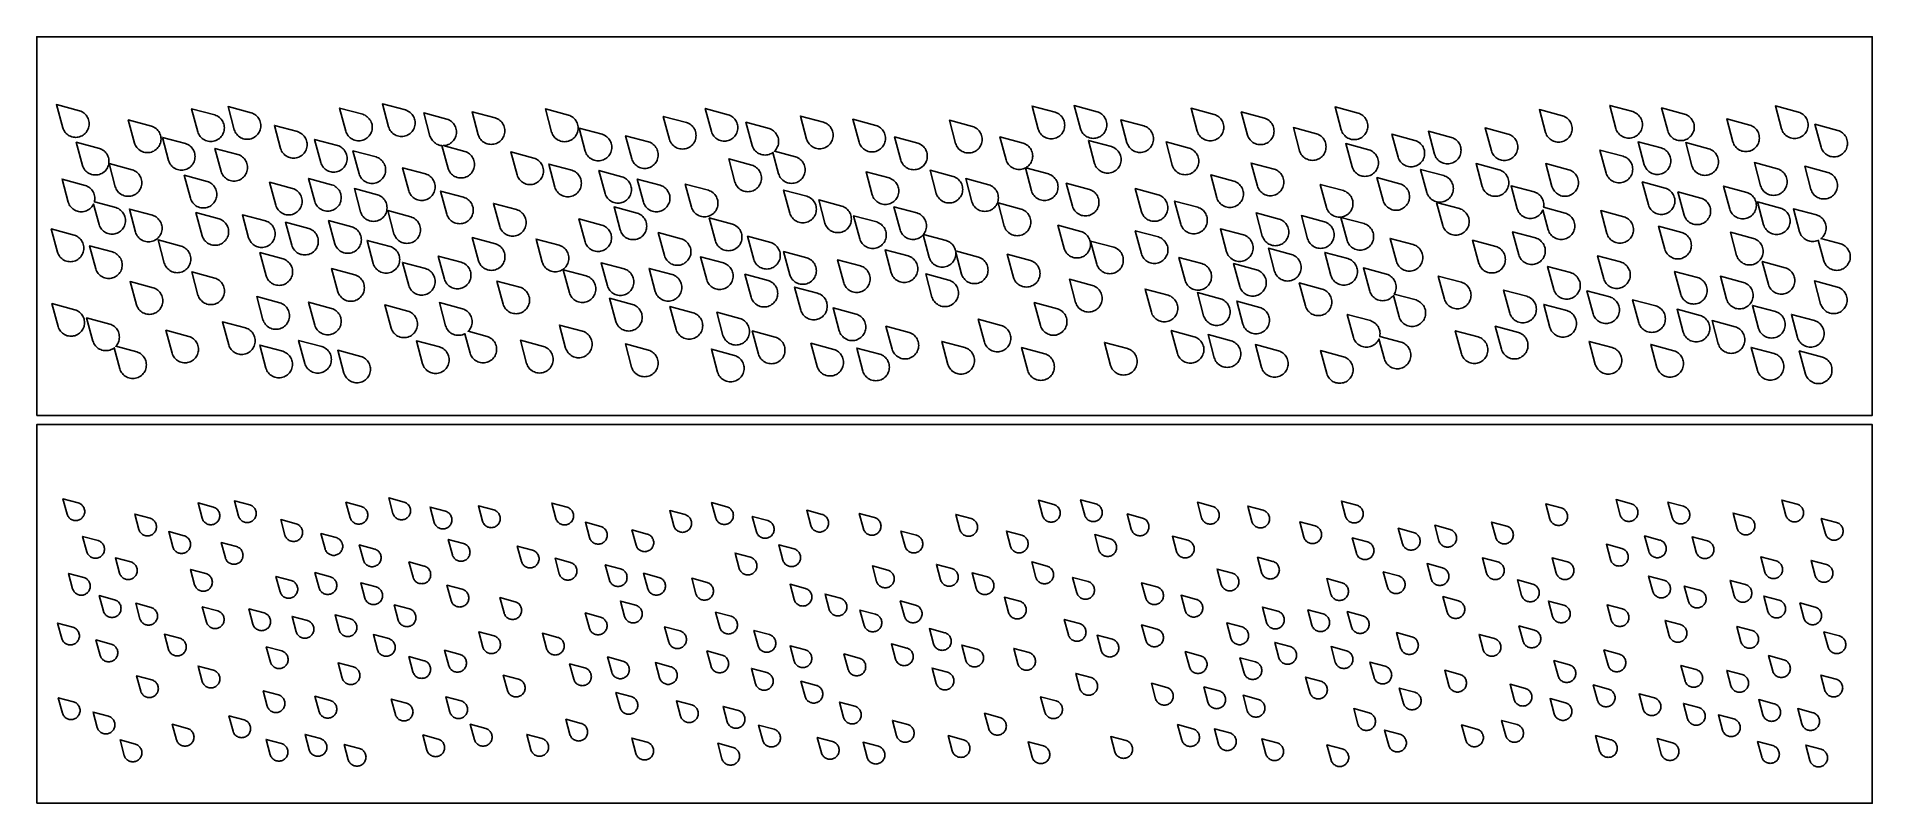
# Model space of a CAD drawing. Header units: millimetres. Extents: x 0 to 406, y 0 to 170.
import ezdxf

# ---------------------------------------------------------------- set-up
doc = ezdxf.new("R2010")
doc.units = ezdxf.units.MM

msp = doc.modelspace()

# ---------------------------------------------------------------- linework, layer by layer
at = {"color": 0}
for points in [[(0, 85.82), (0, 169.64), (406.4, 169.64), (406.4, 85.82), (0, 85.82)], [(8.92, 147.39), (9.21, 147.43), (9.5, 147.5), (9.77, 147.6), (10.04, 147.73), (10.29, 147.88), (10.53, 148.05), (10.75, 148.25), (10.94, 148.47), (11.12, 148.71), (11.27, 148.96), (11.4, 149.23), (11.5, 149.5), (11.57, 149.79), (11.61, 150.08), (11.62, 150.37), (11.61, 150.67), (11.57, 150.96), (11.5, 151.24), (11.4, 151.52), (11.27, 151.79), (11.12, 152.04), (10.94, 152.28), (10.75, 152.5), (10.53, 152.69), (10.29, 152.87), (10.04, 153.02), (9.77, 153.15), (9.5, 153.24), (4.38, 154.62), (5.75, 149.5), (5.85, 149.23), (5.98, 148.96), (6.13, 148.71), (6.31, 148.47), (6.5, 148.25), (6.72, 148.05), (6.96, 147.88), (7.21, 147.73), (7.48, 147.6), (7.75, 147.5), (8.04, 147.43), (8.33, 147.39), (8.62, 147.37), (8.92, 147.39)], [(81.07, 147.57), (81.36, 147.62), (81.64, 147.69), (81.92, 147.79), (82.19, 147.91), (82.44, 148.06), (82.67, 148.24), (82.89, 148.44), (83.09, 148.66), (83.27, 148.89), (83.42, 149.14), (83.54, 149.41), (83.64, 149.69), (83.71, 149.97), (83.76, 150.26), (83.77, 150.56), (83.76, 150.85), (83.71, 151.14), (83.64, 151.43), (83.54, 151.71), (83.42, 151.97), (83.27, 152.22), (83.09, 152.46), (82.89, 152.68), (82.67, 152.88), (82.44, 153.05), (82.19, 153.2), (81.92, 153.33), (81.64, 153.43), (76.53, 154.8), (77.9, 149.69), (78, 149.41), (78.13, 149.14), (78.28, 148.89), (78.45, 148.66), (78.65, 148.44), (78.87, 148.24), (79.1, 148.06), (79.36, 147.91), (79.62, 147.79), (79.9, 147.69), (80.19, 147.62), (80.48, 147.57), (80.77, 147.56), (81.07, 147.57)], [(24.81, 144.01), (25.1, 144.05), (25.39, 144.12), (25.67, 144.22), (25.93, 144.35), (26.18, 144.5), (26.42, 144.67), (26.64, 144.87), (26.84, 145.09), (27.01, 145.32), (27.16, 145.58), (27.29, 145.84), (27.39, 146.12), (27.46, 146.41), (27.5, 146.7), (27.52, 146.99), (27.5, 147.29), (27.46, 147.58), (27.39, 147.86), (27.29, 148.14), (27.16, 148.41), (27.01, 148.66), (26.84, 148.89), (26.64, 149.11), (26.42, 149.31), (26.18, 149.49), (25.93, 149.64), (25.67, 149.76), (25.39, 149.86), (20.27, 151.23), (21.65, 146.12), (21.75, 145.84), (21.87, 145.58), (22.02, 145.32), (22.2, 145.09), (22.4, 144.87), (22.61, 144.67), (22.85, 144.5), (23.1, 144.35), (23.37, 144.22), (23.65, 144.12), (23.93, 144.05), (24.22, 144.01), (24.52, 143.99), (24.81, 144.01)], [(38.83, 146.48), (39.12, 146.52), (39.41, 146.59), (39.69, 146.69), (39.95, 146.82), (40.2, 146.97), (40.44, 147.14), (40.66, 147.34), (40.86, 147.56), (41.03, 147.8), (41.18, 148.05), (41.31, 148.32), (41.41, 148.59), (41.48, 148.88), (41.52, 149.17), (41.54, 149.46), (41.52, 149.76), (41.48, 150.05), (41.41, 150.33), (41.31, 150.61), (41.18, 150.88), (41.03, 151.13), (40.86, 151.37), (40.66, 151.58), (40.44, 151.78), (40.2, 151.96), (39.95, 152.11), (39.69, 152.23), (39.41, 152.33), (34.3, 153.71), (35.67, 148.59), (35.77, 148.32), (35.89, 148.05), (36.04, 147.8), (36.22, 147.56), (36.42, 147.34), (36.63, 147.14), (36.87, 146.97), (37.12, 146.82), (37.39, 146.69), (37.67, 146.59), (37.95, 146.52), (38.24, 146.48), (38.54, 146.46), (38.83, 146.48)], [(46.9, 146.96), (47.19, 147), (47.47, 147.07), (47.75, 147.17), (48.02, 147.3), (48.27, 147.45), (48.5, 147.63), (48.72, 147.82), (48.92, 148.04), (49.1, 148.28), (49.25, 148.53), (49.37, 148.8), (49.47, 149.07), (49.54, 149.36), (49.59, 149.65), (49.6, 149.95), (49.59, 150.24), (49.54, 150.53), (49.47, 150.82), (49.37, 151.09), (49.25, 151.36), (49.1, 151.61), (48.92, 151.85), (48.72, 152.07), (48.5, 152.26), (48.27, 152.44), (48.02, 152.59), (47.75, 152.72), (47.47, 152.82), (42.36, 154.19), (43.73, 149.07), (43.83, 148.8), (43.96, 148.53), (44.11, 148.28), (44.28, 148.04), (44.48, 147.82), (44.7, 147.63), (44.93, 147.45), (45.19, 147.3), (45.45, 147.17), (45.73, 147.07), (46.02, 147), (46.31, 146.96), (46.6, 146.95), (46.9, 146.96)], [(71.88, 146.66), (72.17, 146.73), (72.45, 146.83), (72.71, 146.95), (72.97, 147.11), (73.2, 147.28), (73.42, 147.48), (73.62, 147.7), (73.79, 147.93), (73.94, 148.19), (74.07, 148.45), (74.17, 148.73), (74.24, 149.01), (74.28, 149.31), (74.3, 149.6), (74.28, 149.89), (74.24, 150.18), (74.17, 150.47), (74.07, 150.75), (73.94, 151.01), (73.79, 151.27), (73.62, 151.5), (73.42, 151.72), (73.2, 151.92), (72.97, 152.09), (72.71, 152.25), (72.45, 152.37), (72.17, 152.47), (67.06, 153.84), (68.43, 148.73), (68.53, 148.45), (68.65, 148.19), (68.8, 147.93), (68.98, 147.7), (69.18, 147.48), (69.4, 147.28), (69.63, 147.11), (69.88, 146.95), (70.15, 146.83), (70.43, 146.73), (70.71, 146.66), (71, 146.61), (71.3, 146.6), (71.59, 146.61), (71.88, 146.66)], [(94.23, 138.39), (94.52, 138.44), (94.81, 138.51), (95.09, 138.61), (95.35, 138.73), (95.61, 138.88), (95.84, 139.06), (96.06, 139.26), (96.26, 139.47), (96.43, 139.71), (96.59, 139.96), (96.71, 140.23), (96.81, 140.51), (96.88, 140.79), (96.92, 141.08), (96.94, 141.38), (96.92, 141.67), (96.88, 141.96), (96.81, 142.25), (96.71, 142.53), (96.59, 142.79), (96.43, 143.04), (96.26, 143.28), (96.06, 143.5), (95.84, 143.7), (95.61, 143.87), (95.35, 144.02), (95.09, 144.15), (94.81, 144.25), (89.99, 145.54), (90.24, 145.55), (90.53, 145.6), (90.81, 145.67), (91.09, 145.77), (91.36, 145.89), (91.61, 146.05), (91.84, 146.22), (92.06, 146.42), (92.26, 146.64), (92.44, 146.87), (92.59, 147.13), (92.71, 147.39), (92.81, 147.67), (92.88, 147.96), (92.93, 148.25), (92.94, 148.54), (92.93, 148.83), (92.88, 149.13), (92.81, 149.41), (92.71, 149.69), (92.59, 149.95), (92.44, 150.21), (92.26, 150.44), (92.06, 150.66), (91.84, 150.86), (91.61, 151.03), (91.36, 151.19), (91.09, 151.31), (90.81, 151.41), (85.7, 152.78), (87.07, 147.67), (87.17, 147.39), (87.3, 147.13), (87.45, 146.87), (87.62, 146.64), (87.82, 146.42), (88.04, 146.22), (88.27, 146.05), (88.53, 145.89), (88.79, 145.77), (89.07, 145.67), (89.36, 145.6), (89.65, 145.55), (89.72, 145.55), (91.07, 140.51), (91.17, 140.23), (91.29, 139.96), (91.44, 139.71), (91.62, 139.47), (91.82, 139.26), (92.04, 139.06), (92.27, 138.88), (92.53, 138.73), (92.79, 138.61), (93.07, 138.51), (93.35, 138.44), (93.65, 138.39), (93.94, 138.38), (94.23, 138.39)], [(101.22, 145.87), (101.5, 145.94), (101.78, 146.04), (102.05, 146.17), (102.3, 146.32), (102.54, 146.49), (102.75, 146.69), (102.95, 146.91), (103.13, 147.15), (103.28, 147.4), (103.4, 147.66), (103.5, 147.94), (103.58, 148.23), (103.62, 148.52), (103.63, 148.81), (103.62, 149.11), (103.58, 149.4), (103.5, 149.68), (103.4, 149.96), (103.28, 150.23), (103.13, 150.48), (102.95, 150.72), (102.75, 150.93), (102.54, 151.13), (102.3, 151.31), (102.05, 151.46), (101.78, 151.58), (101.5, 151.68), (96.39, 153.05), (97.76, 147.94), (97.86, 147.66), (97.99, 147.4), (98.14, 147.15), (98.31, 146.91), (98.51, 146.69), (98.73, 146.49), (98.97, 146.32), (99.22, 146.17), (99.48, 146.04), (99.76, 145.94), (100.05, 145.87), (100.34, 145.83), (100.63, 145.81), (100.93, 145.83), (101.22, 145.87)], [(117.16, 146.43), (117.45, 146.47), (117.74, 146.54), (118.01, 146.64), (118.28, 146.77), (118.53, 146.92), (118.77, 147.09), (118.99, 147.29), (119.18, 147.51), (119.36, 147.75), (119.51, 148), (119.64, 148.27), (119.74, 148.54), (119.81, 148.83), (119.85, 149.12), (119.87, 149.41), (119.85, 149.71), (119.81, 150), (119.74, 150.28), (119.64, 150.56), (119.51, 150.83), (119.36, 151.08), (119.18, 151.32), (118.99, 151.53), (118.77, 151.73), (118.53, 151.91), (118.28, 152.06), (118.01, 152.18), (117.74, 152.28), (112.62, 153.66), (113.99, 148.54), (114.09, 148.27), (114.22, 148), (114.37, 147.75), (114.55, 147.51), (114.74, 147.29), (114.96, 147.09), (115.2, 146.92), (115.45, 146.77), (115.72, 146.64), (115.99, 146.54), (116.28, 146.47), (116.57, 146.43), (116.87, 146.41), (117.16, 146.43)], [(143.27, 144.8), (143.56, 144.84), (143.85, 144.91), (144.12, 145.01), (144.39, 145.14), (144.64, 145.29), (144.88, 145.46), (145.1, 145.66), (145.3, 145.88), (145.47, 146.11), (145.62, 146.37), (145.75, 146.63), (145.85, 146.91), (145.92, 147.2), (145.96, 147.49), (145.98, 147.78), (145.96, 148.08), (145.92, 148.37), (145.85, 148.65), (145.75, 148.93), (145.62, 149.2), (145.47, 149.45), (145.3, 149.68), (145.1, 149.9), (144.88, 150.1), (144.64, 150.28), (144.39, 150.43), (144.12, 150.55), (143.85, 150.65), (138.73, 152.02), (140.11, 146.91), (140.21, 146.63), (140.33, 146.37), (140.48, 146.11), (140.66, 145.88), (140.86, 145.66), (141.07, 145.46), (141.31, 145.29), (141.56, 145.14), (141.83, 145.01), (142.11, 144.91), (142.39, 144.84), (142.68, 144.8), (142.98, 144.78), (143.27, 144.8)], [(152.54, 146.54), (152.83, 146.58), (153.11, 146.65), (153.39, 146.75), (153.66, 146.88), (153.91, 147.03), (154.15, 147.2), (154.36, 147.4), (154.56, 147.62), (154.74, 147.86), (154.89, 148.11), (155.01, 148.37), (155.11, 148.65), (155.19, 148.94), (155.23, 149.23), (155.24, 149.52), (155.23, 149.82), (155.19, 150.11), (155.11, 150.39), (155.01, 150.67), (154.89, 150.94), (154.74, 151.19), (154.56, 151.43), (154.36, 151.64), (154.15, 151.84), (153.91, 152.02), (153.66, 152.17), (153.39, 152.29), (153.11, 152.39), (148, 153.77), (149.37, 148.65), (149.47, 148.37), (149.6, 148.11), (149.75, 147.86), (149.92, 147.62), (150.12, 147.4), (150.34, 147.2), (150.58, 147.03), (150.83, 146.88), (151.09, 146.75), (151.37, 146.65), (151.66, 146.58), (151.95, 146.54), (152.24, 146.52), (152.54, 146.54)], [(161.84, 143.52), (162.13, 143.59), (162.4, 143.69), (162.67, 143.81), (162.92, 143.96), (163, 144.02), (164.26, 139.31), (164.36, 139.04), (164.48, 138.77), (164.63, 138.52), (164.81, 138.28), (165.01, 138.06), (165.22, 137.87), (165.46, 137.69), (165.71, 137.54), (165.98, 137.41), (166.26, 137.31), (166.54, 137.24), (166.83, 137.2), (167.13, 137.19), (167.42, 137.2), (167.71, 137.24), (168, 137.31), (168.28, 137.41), (168.54, 137.54), (168.79, 137.69), (169.03, 137.87), (169.25, 138.06), (169.45, 138.28), (169.62, 138.52), (169.77, 138.77), (169.9, 139.04), (170, 139.31), (170.07, 139.6), (170.11, 139.89), (170.13, 140.19), (170.11, 140.48), (170.07, 140.77), (170, 141.06), (169.9, 141.33), (169.77, 141.6), (169.62, 141.85), (169.45, 142.09), (169.25, 142.31), (169.03, 142.5), (168.79, 142.68), (168.54, 142.83), (168.28, 142.96), (168, 143.06), (163.34, 144.31), (163.38, 144.34), (163.57, 144.56), (163.75, 144.79), (163.9, 145.04), (164.03, 145.31), (164.13, 145.59), (164.2, 145.87), (164.24, 146.16), (164.26, 146.46), (164.24, 146.75), (164.2, 147.04), (164.13, 147.33), (164.03, 147.61), (163.9, 147.87), (163.75, 148.13), (163.57, 148.36), (163.38, 148.58), (163.16, 148.78), (162.92, 148.95), (162.67, 149.1), (162.4, 149.23), (162.13, 149.33), (157.01, 150.7), (158.38, 145.59), (158.48, 145.31), (158.61, 145.04), (158.76, 144.79), (158.94, 144.56), (159.13, 144.34), (159.35, 144.14), (159.59, 143.96), (159.84, 143.81), (160.11, 143.69), (160.38, 143.59), (160.67, 143.52), (160.96, 143.47), (161.26, 143.46), (161.55, 143.47), (161.84, 143.52)], [(173.92, 144.9), (174.2, 144.97), (174.48, 145.07), (174.74, 145.19), (175, 145.35), (175.23, 145.52), (175.45, 145.72), (175.65, 145.94), (175.82, 146.17), (175.98, 146.43), (176.1, 146.69), (176.2, 146.97), (176.27, 147.25), (176.32, 147.55), (176.33, 147.84), (176.32, 148.13), (176.27, 148.43), (176.2, 148.71), (176.1, 148.99), (175.98, 149.25), (175.82, 149.51), (175.65, 149.74), (175.45, 149.96), (175.23, 150.16), (175, 150.33), (174.74, 150.49), (174.48, 150.61), (174.2, 150.71), (169.09, 152.08), (170.46, 146.97), (170.56, 146.69), (170.68, 146.43), (170.84, 146.17), (171.01, 145.94), (171.21, 145.72), (171.43, 145.52), (171.66, 145.35), (171.92, 145.19), (172.18, 145.07), (172.46, 144.97), (172.74, 144.9), (173.04, 144.85), (173.33, 144.84), (173.62, 144.85), (173.92, 144.9)], [(185.23, 144.16), (185.52, 144.2), (185.8, 144.27), (186.08, 144.37), (186.35, 144.5), (186.6, 144.65), (186.84, 144.83), (187.05, 145.02), (187.25, 145.24), (187.43, 145.48), (187.58, 145.73), (187.7, 146), (187.8, 146.27), (187.87, 146.56), (187.92, 146.85), (187.93, 147.15), (187.92, 147.44), (187.87, 147.73), (187.8, 148.02), (187.7, 148.29), (187.58, 148.56), (187.43, 148.81), (187.25, 149.05), (187.05, 149.27), (186.84, 149.46), (186.6, 149.64), (186.35, 149.79), (186.08, 149.92), (185.8, 150.02), (180.69, 151.39), (182.06, 146.27), (182.16, 146), (182.29, 145.73), (182.44, 145.48), (182.61, 145.24), (182.81, 145.02), (183.03, 144.83), (183.27, 144.65), (183.52, 144.5), (183.78, 144.37), (184.06, 144.27), (184.35, 144.2), (184.64, 144.16), (184.93, 144.15), (185.23, 144.16)], [(206.9, 143.97), (207.19, 144.04), (207.46, 144.14), (207.73, 144.27), (207.98, 144.42), (208.22, 144.59), (208.44, 144.79), (208.63, 145.01), (208.81, 145.24), (208.96, 145.5), (209.09, 145.76), (209.19, 146.04), (209.26, 146.33), (209.3, 146.62), (209.32, 146.91), (209.3, 147.21), (209.26, 147.5), (209.19, 147.78), (209.09, 148.06), (208.96, 148.33), (208.81, 148.58), (208.63, 148.81), (208.44, 149.03), (208.22, 149.23), (207.98, 149.41), (207.73, 149.56), (207.46, 149.68), (207.19, 149.78), (202.07, 151.15), (203.45, 146.04), (203.54, 145.76), (203.67, 145.5), (203.82, 145.24), (204, 145.01), (204.19, 144.79), (204.41, 144.59), (204.65, 144.42), (204.9, 144.27), (205.17, 144.14), (205.45, 144.04), (205.73, 143.97), (206.02, 143.93), (206.32, 143.91), (206.61, 143.93), (206.9, 143.97)], [(224.9, 147.06), (225.19, 147.1), (225.48, 147.18), (225.76, 147.28), (226.02, 147.4), (226.28, 147.55), (226.51, 147.73), (226.73, 147.93), (226.93, 148.14), (227.1, 148.38), (227.26, 148.63), (227.38, 148.9), (227.48, 149.18), (227.55, 149.46), (227.59, 149.75), (227.61, 150.05), (227.59, 150.34), (227.55, 150.63), (227.48, 150.92), (227.38, 151.2), (227.26, 151.46), (227.1, 151.71), (226.93, 151.95), (226.73, 152.17), (226.51, 152.37), (226.28, 152.54), (226.02, 152.69), (225.76, 152.82), (225.48, 152.92), (220.37, 154.29), (221.74, 149.18), (221.84, 148.9), (221.96, 148.63), (222.11, 148.38), (222.29, 148.14), (222.49, 147.93), (222.71, 147.73), (222.94, 147.55), (223.2, 147.4), (223.46, 147.28), (223.74, 147.18), (224.02, 147.1), (224.32, 147.06), (224.61, 147.05), (224.9, 147.06)], [(234.23, 147.16), (234.52, 147.21), (234.8, 147.28), (235.08, 147.38), (235.35, 147.5), (235.6, 147.66), (235.84, 147.83), (236.05, 148.03), (236.25, 148.25), (236.43, 148.48), (236.58, 148.74), (236.7, 149), (236.8, 149.28), (236.87, 149.56), (236.92, 149.86), (236.93, 150.15), (236.92, 150.44), (236.87, 150.73), (236.8, 151.02), (236.7, 151.3), (236.58, 151.56), (236.43, 151.82), (236.25, 152.05), (236.05, 152.27), (235.84, 152.47), (235.6, 152.64), (235.35, 152.8), (235.08, 152.92), (234.8, 153.02), (229.69, 154.39), (231.06, 149.28), (231.16, 149), (231.29, 148.74), (231.44, 148.48), (231.61, 148.25), (231.81, 148.03), (232.03, 147.83), (232.27, 147.66), (232.52, 147.5), (232.78, 147.38), (233.06, 147.28), (233.35, 147.21), (233.64, 147.16), (233.93, 147.15), (234.23, 147.16)], [(244.56, 144.04), (244.85, 144.08), (245.13, 144.16), (245.41, 144.26), (245.68, 144.38), (245.93, 144.53), (246.17, 144.71), (246.38, 144.91), (246.58, 145.12), (246.76, 145.36), (246.91, 145.61), (247.03, 145.88), (247.13, 146.16), (247.21, 146.44), (247.25, 146.73), (247.26, 147.03), (247.25, 147.32), (247.21, 147.61), (247.13, 147.9), (247.03, 148.18), (246.91, 148.44), (246.76, 148.69), (246.58, 148.93), (246.38, 149.15), (246.17, 149.35), (245.93, 149.52), (245.68, 149.67), (245.41, 149.8), (245.13, 149.9), (240.02, 151.27), (241.39, 146.16), (241.49, 145.88), (241.62, 145.61), (241.77, 145.36), (241.94, 145.12), (242.14, 144.91), (242.36, 144.71), (242.6, 144.53), (242.85, 144.38), (243.11, 144.26), (243.39, 144.16), (243.68, 144.08), (243.97, 144.04), (244.26, 144.03), (244.56, 144.04)], [(260.12, 146.6), (260.41, 146.65), (260.69, 146.72), (260.97, 146.82), (261.24, 146.94), (261.49, 147.09), (261.73, 147.27), (261.94, 147.47), (262.14, 147.69), (262.32, 147.92), (262.47, 148.17), (262.59, 148.44), (262.69, 148.72), (262.77, 149), (262.81, 149.29), (262.82, 149.59), (262.81, 149.88), (262.77, 150.17), (262.69, 150.46), (262.59, 150.74), (262.47, 151), (262.32, 151.26), (262.14, 151.49), (261.94, 151.71), (261.73, 151.91), (261.49, 152.08), (261.24, 152.23), (260.97, 152.36), (260.69, 152.46), (255.58, 153.83), (256.95, 148.72), (257.05, 148.44), (257.18, 148.17), (257.33, 147.92), (257.5, 147.69), (257.7, 147.47), (257.92, 147.27), (258.16, 147.09), (258.41, 146.94), (258.68, 146.82), (258.95, 146.72), (259.24, 146.65), (259.53, 146.6), (259.82, 146.59), (260.12, 146.6)], [(271.24, 145.77), (271.53, 145.82), (271.82, 145.89), (272.09, 145.99), (272.36, 146.11), (272.61, 146.26), (272.85, 146.44), (273.07, 146.64), (273.26, 146.85), (273.44, 147.09), (273.59, 147.34), (273.72, 147.61), (273.81, 147.89), (273.89, 148.17), (273.93, 148.46), (273.94, 148.76), (273.93, 149.05), (273.89, 149.34), (273.81, 149.63), (273.72, 149.91), (273.59, 150.17), (273.44, 150.42), (273.26, 150.66), (273.07, 150.88), (272.85, 151.08), (272.61, 151.25), (272.36, 151.4), (272.09, 151.53), (271.82, 151.63), (266.7, 153), (268.07, 147.89), (268.17, 147.61), (268.3, 147.34), (268.45, 147.09), (268.63, 146.85), (268.82, 146.64), (269.04, 146.44), (269.28, 146.26), (269.53, 146.11), (269.8, 145.99), (270.07, 145.89), (270.36, 145.82), (270.65, 145.77), (270.94, 145.76), (271.24, 145.77)], [(292, 146.88), (292.29, 146.93), (292.58, 147), (292.86, 147.1), (293.12, 147.22), (293.37, 147.37), (293.61, 147.55), (293.83, 147.75), (294.03, 147.97), (294.2, 148.2), (294.35, 148.45), (294.48, 148.72), (294.58, 149), (294.65, 149.28), (294.69, 149.57), (294.71, 149.87), (294.69, 150.16), (294.65, 150.45), (294.58, 150.74), (294.48, 151.02), (294.35, 151.28), (294.2, 151.53), (294.03, 151.77), (293.83, 151.99), (293.61, 152.19), (293.37, 152.36), (293.12, 152.51), (292.86, 152.64), (292.58, 152.74), (287.46, 154.11), (288.84, 149), (288.94, 148.72), (289.06, 148.45), (289.21, 148.2), (289.39, 147.97), (289.59, 147.75), (289.8, 147.55), (290.04, 147.37), (290.29, 147.22), (290.56, 147.1), (290.84, 147), (291.12, 146.93), (291.41, 146.88), (291.71, 146.87), (292, 146.88)], [(337.24, 146.3), (337.53, 146.35), (337.82, 146.42), (338.1, 146.52), (338.36, 146.64), (338.62, 146.79), (338.85, 146.97), (339.07, 147.17), (339.27, 147.38), (339.44, 147.62), (339.59, 147.87), (339.72, 148.14), (339.82, 148.42), (339.89, 148.7), (339.93, 148.99), (339.95, 149.29), (339.93, 149.58), (339.89, 149.87), (339.82, 150.16), (339.72, 150.44), (339.59, 150.7), (339.44, 150.95), (339.27, 151.19), (339.07, 151.41), (338.85, 151.61), (338.62, 151.78), (338.36, 151.93), (338.1, 152.06), (337.82, 152.16), (332.71, 153.53), (334.08, 148.42), (334.18, 148.14), (334.3, 147.87), (334.45, 147.62), (334.63, 147.38), (334.83, 147.17), (335.05, 146.97), (335.28, 146.79), (335.53, 146.64), (335.8, 146.52), (336.08, 146.42), (336.36, 146.35), (336.65, 146.3), (336.95, 146.29), (337.24, 146.3)], [(352.8, 147.2), (353.09, 147.24), (353.38, 147.31), (353.65, 147.41), (353.92, 147.54), (354.17, 147.69), (354.41, 147.87), (354.63, 148.06), (354.82, 148.28), (355, 148.52), (355.15, 148.77), (355.28, 149.04), (355.38, 149.31), (355.45, 149.6), (355.49, 149.89), (355.51, 150.19), (355.49, 150.48), (355.45, 150.77), (355.38, 151.06), (355.28, 151.33), (355.15, 151.6), (355, 151.85), (354.82, 152.09), (354.63, 152.31), (354.41, 152.5), (354.17, 152.68), (353.92, 152.83), (353.65, 152.96), (353.38, 153.06), (348.26, 154.43), (349.63, 149.31), (349.73, 149.04), (349.86, 148.77), (350.01, 148.52), (350.19, 148.28), (350.38, 148.06), (350.6, 147.87), (350.84, 147.69), (351.09, 147.54), (351.36, 147.41), (351.63, 147.31), (351.92, 147.24), (352.21, 147.2), (352.51, 147.19), (352.8, 147.2)], [(364.28, 146.66), (364.57, 146.7), (364.86, 146.78), (365.13, 146.88), (365.4, 147), (365.65, 147.15), (365.89, 147.33), (366.11, 147.53), (366.3, 147.74), (366.48, 147.98), (366.63, 148.23), (366.76, 148.5), (366.86, 148.78), (366.93, 149.06), (366.97, 149.35), (366.98, 149.65), (366.97, 149.94), (366.93, 150.23), (366.86, 150.52), (366.76, 150.8), (366.63, 151.06), (366.48, 151.31), (366.3, 151.55), (366.11, 151.77), (365.89, 151.97), (365.65, 152.14), (365.4, 152.29), (365.13, 152.42), (364.86, 152.52), (359.74, 153.89), (361.11, 148.78), (361.21, 148.5), (361.34, 148.23), (361.49, 147.98), (361.67, 147.74), (361.86, 147.53), (362.08, 147.33), (362.32, 147.15), (362.57, 147), (362.84, 146.88), (363.11, 146.78), (363.4, 146.7), (363.69, 146.66), (363.98, 146.65), (364.28, 146.66)], [(378.7, 144.23), (378.99, 144.28), (379.28, 144.35), (379.56, 144.45), (379.82, 144.57), (380.07, 144.72), (380.31, 144.9), (380.53, 145.1), (380.73, 145.32), (380.9, 145.55), (381.05, 145.8), (381.18, 146.07), (381.28, 146.35), (381.35, 146.63), (381.39, 146.92), (381.41, 147.22), (381.39, 147.51), (381.35, 147.8), (381.28, 148.09), (381.18, 148.37), (381.05, 148.63), (380.9, 148.89), (380.73, 149.12), (380.53, 149.34), (380.31, 149.54), (380.07, 149.71), (379.82, 149.86), (379.56, 149.99), (379.28, 150.09), (374.16, 151.46), (375.54, 146.35), (375.64, 146.07), (375.76, 145.8), (375.91, 145.55), (376.09, 145.32), (376.29, 145.1), (376.5, 144.9), (376.74, 144.72), (376.99, 144.57), (377.26, 144.45), (377.54, 144.35), (377.82, 144.28), (378.11, 144.23), (378.41, 144.22), (378.7, 144.23)], [(389.49, 147.11), (389.78, 147.16), (390.06, 147.23), (390.34, 147.33), (390.61, 147.45), (390.86, 147.61), (391.1, 147.78), (391.32, 147.98), (391.51, 148.2), (391.69, 148.43), (391.84, 148.69), (391.97, 148.95), (392.06, 149.23), (392.14, 149.52), (392.18, 149.81), (392.19, 150.1), (392.18, 150.39), (392.14, 150.69), (392.06, 150.97), (391.97, 151.25), (391.84, 151.51), (391.69, 151.77), (391.51, 152), (391.32, 152.22), (391.1, 152.42), (390.86, 152.59), (390.61, 152.75), (390.34, 152.87), (390.06, 152.97), (384.95, 154.34), (386.32, 149.23), (386.42, 148.95), (386.55, 148.69), (386.7, 148.43), (386.87, 148.2), (387.07, 147.98), (387.29, 147.78), (387.53, 147.61), (387.78, 147.45), (388.05, 147.33), (388.32, 147.23), (388.61, 147.16), (388.9, 147.11), (389.19, 147.1), (389.49, 147.11)], [(32.35, 140.13), (32.64, 140.18), (32.93, 140.25), (33.21, 140.35), (33.47, 140.47), (33.72, 140.62), (33.96, 140.8), (34.18, 141), (34.38, 141.22), (34.55, 141.45), (34.7, 141.7), (34.83, 141.97), (34.93, 142.25), (35, 142.53), (35.04, 142.82), (35.06, 143.12), (35.04, 143.41), (35, 143.7), (34.93, 143.99), (34.83, 144.27), (34.7, 144.53), (34.55, 144.78), (34.38, 145.02), (34.18, 145.24), (33.96, 145.44), (33.72, 145.61), (33.47, 145.76), (33.21, 145.89), (32.93, 145.99), (27.82, 147.36), (29.19, 142.25), (29.29, 141.97), (29.41, 141.7), (29.56, 141.45), (29.74, 141.22), (29.94, 141), (30.15, 140.8), (30.39, 140.62), (30.64, 140.47), (30.91, 140.35), (31.19, 140.25), (31.47, 140.18), (31.76, 140.13), (32.06, 140.12), (32.35, 140.13)], [(57.17, 142.77), (57.46, 142.82), (57.75, 142.89), (58.03, 142.99), (58.29, 143.11), (58.54, 143.26), (58.78, 143.44), (59, 143.64), (59.2, 143.86), (59.37, 144.09), (59.52, 144.34), (59.65, 144.61), (59.75, 144.89), (59.82, 145.17), (59.86, 145.46), (59.88, 145.76), (59.86, 146.05), (59.82, 146.34), (59.75, 146.63), (59.65, 146.91), (59.52, 147.17), (59.37, 147.43), (59.2, 147.66), (59, 147.88), (58.78, 148.08), (58.54, 148.25), (58.29, 148.4), (58.03, 148.53), (57.75, 148.63), (52.63, 150), (54.01, 144.89), (54.11, 144.61), (54.23, 144.34), (54.38, 144.09), (54.56, 143.86), (54.76, 143.64), (54.97, 143.44), (55.21, 143.26), (55.46, 143.11), (55.73, 142.99), (56.01, 142.89), (56.29, 142.82), (56.58, 142.77), (56.88, 142.76), (57.17, 142.77)], [(66.04, 139.7), (66.33, 139.74), (66.62, 139.81), (66.9, 139.91), (67.16, 140.04), (67.41, 140.19), (67.65, 140.36), (67.87, 140.56), (68.07, 140.78), (68.24, 141.02), (68.39, 141.27), (68.52, 141.54), (68.62, 141.81), (68.69, 142.1), (68.73, 142.39), (68.75, 142.68), (68.73, 142.98), (68.69, 143.27), (68.62, 143.55), (68.52, 143.83), (68.39, 144.1), (68.24, 144.35), (68.07, 144.59), (67.87, 144.81), (67.65, 145), (67.41, 145.18), (67.16, 145.33), (66.9, 145.46), (66.62, 145.55), (61.51, 146.93), (62.88, 141.81), (62.98, 141.54), (63.1, 141.27), (63.25, 141.02), (63.43, 140.78), (63.63, 140.56), (63.84, 140.36), (64.08, 140.19), (64.33, 140.04), (64.6, 139.91), (64.88, 139.81), (65.16, 139.74), (65.45, 139.7), (65.75, 139.68), (66.04, 139.7)], [(124.62, 142.19), (124.91, 142.23), (125.19, 142.31), (125.47, 142.41), (125.74, 142.53), (125.99, 142.68), (126.23, 142.86), (126.44, 143.06), (126.64, 143.27), (126.82, 143.51), (126.97, 143.76), (127.09, 144.03), (127.19, 144.31), (127.27, 144.59), (127.31, 144.88), (127.32, 145.18), (127.31, 145.47), (127.27, 145.76), (127.19, 146.05), (127.09, 146.33), (126.97, 146.59), (126.82, 146.84), (126.64, 147.08), (126.44, 147.3), (126.23, 147.5), (125.99, 147.67), (125.74, 147.82), (125.47, 147.95), (125.19, 148.05), (120.08, 149.42), (121.45, 144.31), (121.55, 144.03), (121.68, 143.76), (121.83, 143.51), (122, 143.27), (122.2, 143.06), (122.42, 142.86), (122.66, 142.68), (122.91, 142.53), (123.18, 142.41), (123.45, 142.31), (123.74, 142.23), (124.03, 142.19), (124.32, 142.18), (124.62, 142.19)], [(134.9, 140.51), (135.2, 140.55), (135.48, 140.62), (135.76, 140.72), (136.02, 140.85), (136.28, 141), (136.51, 141.18), (136.73, 141.37), (136.93, 141.59), (137.1, 141.83), (137.26, 142.08), (137.38, 142.35), (137.48, 142.62), (137.55, 142.91), (137.6, 143.2), (137.61, 143.5), (137.6, 143.79), (137.55, 144.08), (137.48, 144.37), (137.38, 144.64), (137.26, 144.91), (137.1, 145.16), (136.93, 145.4), (136.73, 145.62), (136.51, 145.81), (136.28, 145.99), (136.02, 146.14), (135.76, 146.27), (135.48, 146.37), (130.37, 147.74), (131.74, 142.62), (131.84, 142.35), (131.96, 142.08), (132.12, 141.83), (132.29, 141.59), (132.49, 141.37), (132.71, 141.18), (132.94, 141), (133.2, 140.85), (133.46, 140.72), (133.74, 140.62), (134.02, 140.55), (134.32, 140.51), (134.61, 140.5), (134.9, 140.51)], [(194.47, 140.23), (194.76, 140.27), (195.05, 140.34), (195.33, 140.44), (195.59, 140.57), (195.85, 140.72), (196.08, 140.89), (196.3, 141.09), (196.5, 141.31), (196.67, 141.55), (196.82, 141.8), (196.95, 142.06), (197.05, 142.34), (197.12, 142.63), (197.16, 142.92), (197.18, 143.21), (197.16, 143.51), (197.12, 143.8), (197.05, 144.08), (196.95, 144.36), (196.82, 144.63), (196.67, 144.88), (196.5, 145.12), (196.3, 145.33), (196.08, 145.53), (195.85, 145.71), (195.59, 145.86), (195.33, 145.98), (195.05, 146.08), (189.94, 147.46), (191.31, 142.34), (191.41, 142.06), (191.53, 141.8), (191.68, 141.55), (191.86, 141.31), (192.06, 141.09), (192.28, 140.89), (192.51, 140.72), (192.76, 140.57), (193.03, 140.44), (193.31, 140.34), (193.59, 140.27), (193.88, 140.23), (194.18, 140.21), (194.47, 140.23)], [(223.42, 133.41), (223.71, 133.46), (224, 133.53), (224.27, 133.63), (224.54, 133.75), (224.79, 133.9), (225.03, 134.08), (225.25, 134.28), (225.44, 134.49), (225.62, 134.73), (225.77, 134.98), (225.9, 135.25), (226, 135.53), (226.07, 135.81), (226.11, 136.1), (226.12, 136.4), (226.11, 136.69), (226.07, 136.98), (226, 137.27), (225.9, 137.55), (225.77, 137.81), (225.62, 138.06), (225.44, 138.3), (225.25, 138.52), (225.03, 138.72), (224.79, 138.89), (224.54, 139.04), (224.27, 139.17), (224, 139.27), (218.96, 140.62), (219.17, 140.75), (219.41, 140.92), (219.63, 141.12), (219.83, 141.34), (220, 141.58), (220.15, 141.83), (220.28, 142.1), (220.38, 142.37), (220.45, 142.66), (220.49, 142.95), (220.51, 143.24), (220.49, 143.54), (220.45, 143.83), (220.38, 144.11), (220.28, 144.39), (220.15, 144.66), (220, 144.91), (219.83, 145.15), (219.63, 145.36), (219.41, 145.56), (219.17, 145.74), (218.92, 145.89), (218.66, 146.02), (218.38, 146.11), (213.26, 147.49), (214.64, 142.37), (214.74, 142.1), (214.86, 141.83), (215.01, 141.58), (215.19, 141.34), (215.39, 141.12), (215.6, 140.92), (215.84, 140.75), (216.09, 140.6), (216.36, 140.47), (216.64, 140.37), (216.92, 140.3), (217.21, 140.26), (217.51, 140.24), (217.8, 140.26), (218.09, 140.3), (218.38, 140.37), (218.66, 140.47), (218.9, 140.59), (220.25, 135.53), (220.35, 135.25), (220.48, 134.98), (220.63, 134.73), (220.81, 134.49), (221, 134.28), (221.22, 134.08), (221.46, 133.9), (221.71, 133.75), (221.98, 133.63), (222.25, 133.53), (222.54, 133.46), (222.83, 133.41), (223.12, 133.4), (223.42, 133.41)], [(237.68, 139.5), (237.97, 139.58), (238.25, 139.67), (238.51, 139.8), (238.77, 139.95), (239, 140.13), (239.22, 140.33), (239.42, 140.54), (239.59, 140.78), (239.74, 141.03), (239.87, 141.3), (239.97, 141.58), (240.04, 141.86), (240.08, 142.15), (240.1, 142.45), (240.08, 142.74), (240.04, 143.03), (239.97, 143.32), (239.87, 143.59), (239.74, 143.86), (239.59, 144.11), (239.42, 144.35), (239.22, 144.57), (239, 144.77), (238.77, 144.94), (238.51, 145.09), (238.25, 145.22), (237.97, 145.32), (232.86, 146.69), (234.23, 141.58), (234.33, 141.3), (234.45, 141.03), (234.6, 140.78), (234.78, 140.54), (234.98, 140.33), (235.2, 140.13), (235.43, 139.95), (235.68, 139.8), (235.95, 139.67), (236.23, 139.58), (236.51, 139.5), (236.8, 139.46), (237.1, 139.45), (237.39, 139.46), (237.68, 139.5)], [(254.56, 139.12), (254.86, 139.16), (255.14, 139.23), (255.42, 139.33), (255.68, 139.46), (255.94, 139.61), (256.17, 139.79), (256.39, 139.98), (256.59, 140.2), (256.76, 140.44), (256.92, 140.69), (257.04, 140.96), (257.14, 141.23), (257.21, 141.52), (257.26, 141.81), (257.27, 142.1), (257.26, 142.4), (257.21, 142.69), (257.14, 142.98), (257.04, 143.25), (256.92, 143.52), (256.76, 143.77), (256.59, 144.01), (256.39, 144.23), (256.17, 144.42), (255.94, 144.6), (255.68, 144.75), (255.42, 144.88), (255.14, 144.98), (250.03, 146.35), (251.4, 141.23), (251.5, 140.96), (251.62, 140.69), (251.78, 140.44), (251.95, 140.2), (252.15, 139.98), (252.37, 139.79), (252.6, 139.61), (252.86, 139.46), (253.12, 139.33), (253.4, 139.23), (253.68, 139.16), (253.98, 139.12), (254.27, 139.1), (254.56, 139.12)], [(282.76, 142.29), (283.05, 142.34), (283.34, 142.41), (283.61, 142.51), (283.88, 142.63), (284.13, 142.78), (284.37, 142.96), (284.59, 143.16), (284.79, 143.37), (284.96, 143.61), (285.11, 143.86), (285.24, 144.13), (285.34, 144.41), (285.41, 144.69), (285.45, 144.98), (285.47, 145.28), (285.45, 145.57), (285.41, 145.86), (285.34, 146.15), (285.24, 146.43), (285.11, 146.69), (284.96, 146.94), (284.79, 147.18), (284.59, 147.4), (284.37, 147.6), (284.13, 147.77), (283.88, 147.92), (283.61, 148.05), (283.34, 148.15), (278.22, 149.52), (279.6, 144.41), (279.69, 144.13), (279.82, 143.86), (279.97, 143.61), (280.15, 143.37), (280.35, 143.16), (280.56, 142.96), (280.8, 142.78), (281.05, 142.63), (281.32, 142.51), (281.6, 142.41), (281.88, 142.34), (282.17, 142.29), (282.47, 142.28), (282.76, 142.29)], [(304.58, 140.86), (304.87, 140.9), (305.15, 140.97), (305.43, 141.07), (305.7, 141.19), (305.95, 141.35), (306.19, 141.52), (306.41, 141.72), (306.6, 141.94), (306.78, 142.17), (306.93, 142.43), (307.06, 142.69), (307.15, 142.97), (307.23, 143.26), (307.27, 143.55), (307.28, 143.84), (307.27, 144.13), (307.23, 144.43), (307.15, 144.71), (307.06, 144.99), (306.93, 145.25), (306.78, 145.51), (306.6, 145.74), (306.41, 145.96), (306.19, 146.16), (305.95, 146.34), (305.7, 146.49), (305.43, 146.61), (305.15, 146.71), (300.04, 148.08), (301.41, 142.97), (301.51, 142.69), (301.64, 142.43), (301.79, 142.17), (301.96, 141.94), (302.16, 141.72), (302.38, 141.52), (302.62, 141.35), (302.87, 141.19), (303.14, 141.07), (303.41, 140.97), (303.7, 140.9), (303.99, 140.86), (304.28, 140.84), (304.58, 140.86)], [(312.94, 141.56), (313.23, 141.63), (313.51, 141.73), (313.77, 141.85), (314.02, 142.01), (314.26, 142.18), (314.48, 142.38), (314.68, 142.6), (314.85, 142.83), (315, 143.09), (315.13, 143.35), (315.23, 143.63), (315.3, 143.92), (315.34, 144.21), (315.36, 144.5), (315.34, 144.79), (315.3, 145.09), (315.23, 145.37), (315.13, 145.65), (315, 145.91), (314.85, 146.17), (314.68, 146.4), (314.48, 146.62), (314.26, 146.82), (314.02, 147), (313.77, 147.15), (313.51, 147.27), (313.23, 147.37), (308.12, 148.74), (309.49, 143.63), (309.59, 143.35), (309.71, 143.09), (309.86, 142.83), (310.04, 142.6), (310.24, 142.38), (310.46, 142.18), (310.69, 142.01), (310.94, 141.85), (311.21, 141.73), (311.49, 141.63), (311.77, 141.56), (312.06, 141.52), (312.36, 141.5), (312.65, 141.52), (312.94, 141.56)], [(325.22, 142.25), (325.51, 142.29), (325.8, 142.36), (326.08, 142.46), (326.34, 142.59), (326.6, 142.74), (326.83, 142.91), (327.05, 143.11), (327.25, 143.33), (327.42, 143.56), (327.58, 143.82), (327.7, 144.08), (327.8, 144.36), (327.87, 144.65), (327.91, 144.94), (327.93, 145.23), (327.91, 145.53), (327.87, 145.82), (327.8, 146.1), (327.7, 146.38), (327.58, 146.65), (327.42, 146.9), (327.25, 147.13), (327.05, 147.35), (326.83, 147.55), (326.6, 147.73), (326.34, 147.88), (326.08, 148), (325.8, 148.1), (320.69, 149.47), (322.06, 144.36), (322.16, 144.08), (322.28, 143.82), (322.43, 143.56), (322.61, 143.33), (322.81, 143.11), (323.03, 142.91), (323.26, 142.74), (323.52, 142.59), (323.78, 142.46), (324.06, 142.36), (324.34, 142.29), (324.64, 142.25), (324.93, 142.23), (325.22, 142.25)], [(359.39, 139.22), (359.67, 139.29), (359.95, 139.39), (360.22, 139.52), (360.47, 139.67), (360.7, 139.84), (360.92, 140.04), (361.12, 140.26), (361.3, 140.49), (361.45, 140.75), (361.57, 141.01), (361.67, 141.29), (361.74, 141.58), (361.79, 141.87), (361.8, 142.16), (361.79, 142.46), (361.74, 142.75), (361.67, 143.03), (361.57, 143.31), (361.45, 143.58), (361.3, 143.83), (361.12, 144.06), (360.92, 144.28), (360.7, 144.48), (360.47, 144.66), (360.22, 144.81), (359.95, 144.93), (359.67, 145.03), (354.56, 146.4), (355.93, 141.29), (356.03, 141.01), (356.16, 140.75), (356.31, 140.49), (356.48, 140.26), (356.68, 140.04), (356.9, 139.84), (357.13, 139.67), (357.39, 139.52), (357.65, 139.39), (357.93, 139.29), (358.22, 139.22), (358.51, 139.18), (358.8, 139.16), (359.1, 139.18), (359.39, 139.22)], [(398.23, 143.06), (398.52, 143.1), (398.8, 143.17), (399.08, 143.27), (399.35, 143.4), (399.6, 143.55), (399.83, 143.72), (400.05, 143.92), (400.25, 144.14), (400.43, 144.37), (400.58, 144.63), (400.7, 144.89), (400.8, 145.17), (400.87, 145.46), (400.92, 145.75), (400.93, 146.04), (400.92, 146.33), (400.87, 146.63), (400.8, 146.91), (400.7, 147.19), (400.58, 147.46), (400.43, 147.71), (400.25, 147.94), (400.05, 148.16), (399.83, 148.36), (399.6, 148.54), (399.35, 148.69), (399.08, 148.81), (398.8, 148.91), (393.69, 150.28), (395.06, 145.17), (395.16, 144.89), (395.29, 144.63), (395.44, 144.37), (395.61, 144.14), (395.81, 143.92), (396.03, 143.72), (396.26, 143.55), (396.52, 143.4), (396.78, 143.27), (397.06, 143.17), (397.35, 143.1), (397.64, 143.06), (397.93, 143.04), (398.23, 143.06)], [(13.29, 139.06), (13.58, 139.1), (13.87, 139.17), (14.15, 139.27), (14.41, 139.4), (14.66, 139.55), (14.9, 139.72), (15.12, 139.92), (15.32, 140.14), (15.49, 140.38), (15.64, 140.63), (15.77, 140.9), (15.87, 141.17), (15.94, 141.46), (15.98, 141.75), (16, 142.04), (15.98, 142.34), (15.94, 142.63), (15.87, 142.91), (15.77, 143.19), (15.64, 143.46), (15.49, 143.71), (15.32, 143.95), (15.12, 144.16), (14.9, 144.36), (14.66, 144.54), (14.41, 144.69), (14.15, 144.82), (13.87, 144.91), (8.76, 146.29), (10.13, 141.17), (10.23, 140.9), (10.35, 140.63), (10.5, 140.38), (10.68, 140.14), (10.88, 139.92), (11.09, 139.72), (11.33, 139.55), (11.58, 139.4), (11.85, 139.27), (12.13, 139.17), (12.41, 139.1), (12.7, 139.06), (13, 139.04), (13.29, 139.06)], [(44.27, 137.76), (44.55, 137.83), (44.83, 137.93), (45.09, 138.05), (45.35, 138.2), (45.58, 138.38), (45.8, 138.58), (46, 138.8), (46.17, 139.03), (46.33, 139.28), (46.45, 139.55), (46.55, 139.83), (46.62, 140.11), (46.67, 140.4), (46.68, 140.7), (46.67, 140.99), (46.62, 141.28), (46.55, 141.57), (46.45, 141.85), (46.33, 142.11), (46.17, 142.36), (46, 142.6), (45.8, 142.82), (45.58, 143.02), (45.35, 143.19), (45.09, 143.34), (44.83, 143.47), (44.55, 143.57), (39.44, 144.94), (40.81, 139.83), (40.91, 139.55), (41.03, 139.28), (41.19, 139.03), (41.36, 138.8), (41.56, 138.58), (41.78, 138.38), (42.01, 138.2), (42.27, 138.05), (42.53, 137.93), (42.81, 137.83), (43.09, 137.76), (43.39, 137.71), (43.68, 137.7), (43.97, 137.71), (44.27, 137.76)], [(74.54, 137.18), (74.84, 137.23), (75.12, 137.3), (75.4, 137.4), (75.66, 137.52), (75.92, 137.68), (76.15, 137.85), (76.37, 138.05), (76.57, 138.27), (76.74, 138.5), (76.9, 138.76), (77.02, 139.02), (77.12, 139.3), (77.19, 139.58), (77.24, 139.88), (77.25, 140.17), (77.24, 140.46), (77.19, 140.76), (77.12, 141.04), (77.02, 141.32), (76.9, 141.58), (76.74, 141.84), (76.57, 142.07), (76.37, 142.29), (76.15, 142.49), (75.92, 142.66), (75.66, 142.82), (75.4, 142.94), (75.12, 143.04), (70.01, 144.41), (71.38, 139.3), (71.48, 139.02), (71.6, 138.76), (71.76, 138.5), (71.93, 138.27), (72.13, 138.05), (72.35, 137.85), (72.58, 137.68), (72.84, 137.52), (73.1, 137.4), (73.38, 137.3), (73.67, 137.23), (73.96, 137.18), (74.25, 137.17), (74.54, 137.18)], [(109.51, 136.93), (109.8, 136.97), (110.09, 137.04), (110.37, 137.14), (110.63, 137.27), (110.88, 137.42), (111.12, 137.59), (111.34, 137.79), (111.54, 138.01), (111.71, 138.24), (111.86, 138.5), (111.99, 138.76), (112.09, 139.04), (112.16, 139.33), (112.2, 139.62), (112.22, 139.91), (112.2, 140.21), (112.16, 140.5), (112.09, 140.78), (111.99, 141.06), (111.86, 141.33), (111.71, 141.58), (111.54, 141.81), (111.34, 142.03), (111.12, 142.23), (110.88, 142.41), (110.63, 142.56), (110.37, 142.68), (110.09, 142.78), (104.97, 144.15), (106.35, 139.04), (106.45, 138.76), (106.57, 138.5), (106.72, 138.24), (106.9, 138.01), (107.1, 137.79), (107.31, 137.59), (107.55, 137.42), (107.8, 137.27), (108.07, 137.14), (108.35, 137.04), (108.63, 136.97), (108.92, 136.93), (109.22, 136.91), (109.51, 136.93)], [(157.75, 135.36), (158.04, 135.4), (158.32, 135.47), (158.6, 135.57), (158.87, 135.7), (159.12, 135.85), (159.35, 136.03), (159.57, 136.22), (159.77, 136.44), (159.95, 136.68), (160.1, 136.93), (160.22, 137.2), (160.32, 137.47), (160.39, 137.76), (160.44, 138.05), (160.45, 138.34), (160.44, 138.64), (160.39, 138.93), (160.32, 139.22), (160.22, 139.49), (160.1, 139.76), (159.95, 140.01), (159.77, 140.25), (159.57, 140.47), (159.35, 140.66), (159.12, 140.84), (158.87, 140.99), (158.6, 141.12), (158.32, 141.22), (153.21, 142.59), (154.58, 137.47), (154.68, 137.2), (154.81, 136.93), (154.96, 136.68), (155.13, 136.44), (155.33, 136.22), (155.55, 136.03), (155.78, 135.85), (156.04, 135.7), (156.3, 135.57), (156.58, 135.47), (156.87, 135.4), (157.16, 135.36), (157.45, 135.34), (157.75, 135.36)], [(294.66, 138.79), (294.95, 138.86), (295.23, 138.96), (295.49, 139.09), (295.75, 139.24), (295.98, 139.42), (296.2, 139.61), (296.4, 139.83), (296.57, 140.07), (296.72, 140.32), (296.85, 140.59), (296.95, 140.86), (297.02, 141.15), (297.06, 141.44), (297.08, 141.74), (297.06, 142.03), (297.02, 142.32), (296.95, 142.61), (296.85, 142.88), (296.72, 143.15), (296.57, 143.4), (296.4, 143.64), (296.2, 143.86), (295.98, 144.05), (295.75, 144.23), (295.49, 144.38), (295.23, 144.51), (294.95, 144.61), (289.84, 145.98), (291.21, 140.86), (291.31, 140.59), (291.43, 140.32), (291.58, 140.07), (291.76, 139.83), (291.96, 139.61), (292.18, 139.42), (292.41, 139.24), (292.66, 139.09), (292.93, 138.96), (293.21, 138.86), (293.49, 138.79), (293.79, 138.75), (294.08, 138.74), (294.37, 138.75), (294.66, 138.79)], [(350.65, 137.33), (350.94, 137.37), (351.23, 137.45), (351.5, 137.54), (351.77, 137.67), (352.02, 137.82), (352.26, 138), (352.48, 138.19), (352.68, 138.41), (352.85, 138.65), (353, 138.9), (353.13, 139.17), (353.23, 139.45), (353.3, 139.73), (353.34, 140.02), (353.36, 140.32), (353.34, 140.61), (353.3, 140.9), (353.23, 141.19), (353.13, 141.46), (353, 141.73), (352.85, 141.98), (352.68, 142.22), (352.48, 142.44), (352.26, 142.63), (352.02, 142.81), (351.77, 142.96), (351.5, 143.09), (351.23, 143.19), (346.11, 144.56), (347.49, 139.45), (347.58, 139.17), (347.71, 138.9), (347.86, 138.65), (348.04, 138.41), (348.24, 138.19), (348.45, 138), (348.69, 137.82), (348.94, 137.67), (349.21, 137.54), (349.49, 137.45), (349.77, 137.37), (350.06, 137.33), (350.36, 137.32), (350.65, 137.33)], [(369.63, 138.98), (369.92, 139.02), (370.21, 139.09), (370.48, 139.19), (370.75, 139.32), (371, 139.47), (371.24, 139.64), (371.46, 139.84), (371.65, 140.06), (371.83, 140.29), (371.98, 140.55), (372.11, 140.81), (372.21, 141.09), (372.28, 141.38), (372.32, 141.67), (372.33, 141.96), (372.32, 142.26), (372.28, 142.55), (372.21, 142.83), (372.11, 143.11), (371.98, 143.38), (371.83, 143.63), (371.65, 143.86), (371.46, 144.08), (371.24, 144.28), (371, 144.46), (370.75, 144.61), (370.48, 144.73), (370.21, 144.83), (365.09, 146.2), (366.46, 141.09), (366.56, 140.81), (366.69, 140.55), (366.84, 140.29), (367.02, 140.06), (367.21, 139.84), (367.43, 139.64), (367.67, 139.47), (367.92, 139.32), (368.19, 139.19), (368.46, 139.09), (368.75, 139.02), (369.04, 138.98), (369.33, 138.96), (369.63, 138.98)], [(20.56, 134.33), (20.85, 134.38), (21.13, 134.45), (21.41, 134.55), (21.68, 134.67), (21.93, 134.82), (22.16, 135), (22.38, 135.2), (22.58, 135.42), (22.76, 135.65), (22.91, 135.9), (23.03, 136.17), (23.13, 136.45), (23.2, 136.73), (23.25, 137.02), (23.26, 137.32), (23.25, 137.61), (23.2, 137.9), (23.13, 138.19), (23.03, 138.47), (22.91, 138.73), (22.76, 138.99), (22.58, 139.22), (22.38, 139.44), (22.16, 139.64), (21.93, 139.81), (21.68, 139.96), (21.41, 140.09), (21.13, 140.19), (16.02, 141.56), (17.39, 136.45), (17.49, 136.17), (17.62, 135.9), (17.77, 135.65), (17.94, 135.42), (18.14, 135.2), (18.36, 135), (18.59, 134.82), (18.85, 134.67), (19.11, 134.55), (19.39, 134.45), (19.68, 134.38), (19.97, 134.33), (20.26, 134.32), (20.56, 134.33)], [(37.47, 131.81), (37.76, 131.88), (38.04, 131.98), (38.3, 132.1), (38.56, 132.25), (38.79, 132.43), (39.01, 132.63), (39.21, 132.85), (39.38, 133.08), (39.53, 133.33), (39.66, 133.6), (39.76, 133.88), (39.83, 134.16), (39.87, 134.45), (39.89, 134.75), (39.87, 135.04), (39.83, 135.33), (39.76, 135.62), (39.66, 135.9), (39.53, 136.16), (39.38, 136.42), (39.21, 136.65), (39.01, 136.87), (38.79, 137.07), (38.56, 137.24), (38.3, 137.39), (38.04, 137.52), (37.76, 137.62), (32.65, 138.99), (34.02, 133.88), (34.12, 133.6), (34.24, 133.33), (34.39, 133.08), (34.57, 132.85), (34.77, 132.63), (34.99, 132.43), (35.22, 132.25), (35.47, 132.1), (35.74, 131.98), (36.02, 131.88), (36.3, 131.81), (36.59, 131.76), (36.89, 131.75), (37.18, 131.76), (37.47, 131.81)], [(64.73, 131.05), (65.02, 131.09), (65.3, 131.16), (65.58, 131.26), (65.85, 131.39), (66.1, 131.54), (66.33, 131.71), (66.55, 131.91), (66.75, 132.13), (66.93, 132.36), (67.08, 132.62), (67.2, 132.88), (67.3, 133.16), (67.37, 133.45), (67.42, 133.74), (67.43, 134.03), (67.42, 134.33), (67.37, 134.62), (67.3, 134.9), (67.2, 135.18), (67.08, 135.45), (66.93, 135.7), (66.75, 135.93), (66.55, 136.15), (66.33, 136.35), (66.1, 136.53), (65.85, 136.68), (65.58, 136.8), (65.3, 136.9), (60.19, 138.27), (61.56, 133.16), (61.66, 132.88), (61.79, 132.62), (61.94, 132.36), (62.11, 132.13), (62.31, 131.91), (62.53, 131.71), (62.76, 131.54), (63.02, 131.39), (63.28, 131.26), (63.56, 131.16), (63.85, 131.09), (64.14, 131.05), (64.43, 131.03), (64.73, 131.05)], [(85.82, 133.47), (86.1, 133.54), (86.38, 133.64), (86.65, 133.76), (86.9, 133.91), (87.13, 134.09), (87.35, 134.29), (87.55, 134.5), (87.73, 134.74), (87.88, 134.99), (88, 135.26), (88.1, 135.54), (88.17, 135.82), (88.22, 136.11), (88.23, 136.41), (88.22, 136.7), (88.17, 136.99), (88.1, 137.28), (88, 137.56), (87.88, 137.82), (87.73, 138.07), (87.55, 138.31), (87.35, 138.53), (87.13, 138.73), (86.9, 138.9), (86.65, 139.05), (86.38, 139.18), (86.1, 139.28), (80.99, 140.65), (82.36, 135.54), (82.46, 135.26), (82.59, 134.99), (82.74, 134.74), (82.91, 134.5), (83.11, 134.29), (83.33, 134.09), (83.56, 133.91), (83.82, 133.76), (84.08, 133.64), (84.36, 133.54), (84.65, 133.47), (84.94, 133.42), (85.23, 133.41), (85.53, 133.42), (85.82, 133.47)], [(117.89, 134.23), (118.18, 134.27), (118.46, 134.34), (118.74, 134.44), (119.01, 134.57), (119.26, 134.72), (119.5, 134.9), (119.71, 135.09), (119.91, 135.31), (120.09, 135.55), (120.24, 135.8), (120.36, 136.07), (120.46, 136.34), (120.54, 136.63), (120.58, 136.92), (120.59, 137.22), (120.58, 137.51), (120.54, 137.8), (120.46, 138.09), (120.36, 138.36), (120.24, 138.63), (120.09, 138.88), (119.91, 139.12), (119.71, 139.34), (119.5, 139.53), (119.26, 139.71), (119.01, 139.86), (118.74, 139.99), (118.46, 140.09), (113.35, 141.46), (114.72, 136.34), (114.82, 136.07), (114.95, 135.8), (115.1, 135.55), (115.27, 135.31), (115.47, 135.09), (115.69, 134.9), (115.93, 134.72), (116.18, 134.57), (116.45, 134.44), (116.72, 134.34), (117.01, 134.27), (117.3, 134.23), (117.59, 134.22), (117.89, 134.23)], [(129, 132.81), (129.29, 132.85), (129.57, 132.92), (129.85, 133.02), (130.12, 133.15), (130.37, 133.3), (130.61, 133.47), (130.82, 133.67), (131.02, 133.89), (131.2, 134.13), (131.35, 134.38), (131.47, 134.64), (131.57, 134.92), (131.64, 135.21), (131.69, 135.5), (131.7, 135.79), (131.69, 136.09), (131.64, 136.38), (131.57, 136.66), (131.47, 136.94), (131.35, 137.21), (131.2, 137.46), (131.02, 137.7), (130.82, 137.91), (130.61, 138.11), (130.37, 138.29), (130.12, 138.44), (129.85, 138.56), (129.57, 138.66), (124.46, 140.04), (125.83, 134.92), (125.93, 134.64), (126.06, 134.38), (126.21, 134.13), (126.38, 133.89), (126.58, 133.67), (126.8, 133.47), (127.04, 133.3), (127.29, 133.15), (127.55, 133.02), (127.83, 132.92), (128.12, 132.85), (128.41, 132.81), (128.7, 132.79), (129, 132.81)], [(188.16, 132.52), (188.45, 132.56), (188.74, 132.64), (189.02, 132.73), (189.28, 132.86), (189.54, 133.01), (189.77, 133.19), (189.99, 133.39), (190.19, 133.6), (190.36, 133.84), (190.52, 134.09), (190.64, 134.36), (190.74, 134.64), (190.81, 134.92), (190.85, 135.21), (190.87, 135.51), (190.85, 135.8), (190.81, 136.09), (190.74, 136.38), (190.64, 136.65), (190.52, 136.92), (190.36, 137.17), (190.19, 137.41), (189.99, 137.63), (189.77, 137.83), (189.54, 138), (189.28, 138.15), (189.02, 138.28), (188.74, 138.38), (183.63, 139.75), (185, 134.64), (185.1, 134.36), (185.22, 134.09), (185.37, 133.84), (185.55, 133.6), (185.75, 133.39), (185.97, 133.19), (186.2, 133.01), (186.46, 132.86), (186.72, 132.73), (187, 132.64), (187.28, 132.56), (187.58, 132.52), (187.87, 132.51), (188.16, 132.52)], [(202.31, 132.87), (202.6, 132.91), (202.89, 132.98), (203.17, 133.08), (203.43, 133.21), (203.69, 133.36), (203.92, 133.53), (204.14, 133.73), (204.34, 133.95), (204.51, 134.19), (204.66, 134.44), (204.79, 134.7), (204.89, 134.98), (204.96, 135.27), (205, 135.56), (205.02, 135.85), (205, 136.15), (204.96, 136.44), (204.89, 136.72), (204.79, 137), (204.66, 137.27), (204.51, 137.52), (204.34, 137.76), (204.14, 137.97), (203.92, 138.17), (203.69, 138.35), (203.43, 138.5), (203.17, 138.62), (202.89, 138.72), (197.78, 140.1), (199.15, 134.98), (199.25, 134.7), (199.37, 134.44), (199.52, 134.19), (199.7, 133.95), (199.9, 133.73), (200.12, 133.53), (200.35, 133.36), (200.6, 133.21), (200.87, 133.08), (201.15, 132.98), (201.43, 132.91), (201.72, 132.87), (202.02, 132.85), (202.31, 132.87)], [(210.21, 131), (210.5, 131.04), (210.79, 131.12), (211.07, 131.21), (211.33, 131.34), (211.58, 131.49), (211.82, 131.67), (212.04, 131.86), (212.24, 132.08), (212.41, 132.32), (212.56, 132.57), (212.69, 132.84), (212.79, 133.12), (212.86, 133.4), (212.9, 133.69), (212.92, 133.99), (212.9, 134.28), (212.86, 134.57), (212.79, 134.86), (212.69, 135.13), (212.56, 135.4), (212.41, 135.65), (212.24, 135.89), (212.04, 136.11), (211.82, 136.31), (211.58, 136.48), (211.33, 136.63), (211.07, 136.76), (210.79, 136.86), (205.68, 138.23), (207.05, 133.12), (207.15, 132.84), (207.27, 132.57), (207.42, 132.32), (207.6, 132.08), (207.8, 131.86), (208.01, 131.67), (208.25, 131.49), (208.5, 131.34), (208.77, 131.21), (209.05, 131.12), (209.33, 131.04), (209.62, 131), (209.92, 130.99), (210.21, 131)], [(264.46, 131.85), (264.75, 131.89), (265.03, 131.97), (265.31, 132.06), (265.58, 132.19), (265.83, 132.34), (266.07, 132.52), (266.29, 132.71), (266.48, 132.93), (266.66, 133.17), (266.81, 133.42), (266.94, 133.69), (267.03, 133.96), (267.11, 134.25), (267.15, 134.54), (267.16, 134.84), (267.15, 135.13), (267.11, 135.42), (267.03, 135.71), (266.94, 135.98), (266.81, 136.25), (266.66, 136.5), (266.48, 136.74), (266.29, 136.96), (266.07, 137.15), (265.83, 137.33), (265.58, 137.48), (265.31, 137.61), (265.03, 137.71), (259.92, 139.08), (261.29, 133.96), (261.39, 133.69), (261.52, 133.42), (261.67, 133.17), (261.84, 132.93), (262.04, 132.71), (262.26, 132.52), (262.5, 132.34), (262.75, 132.19), (263.02, 132.06), (263.29, 131.97), (263.58, 131.89), (263.87, 131.85), (264.16, 131.84), (264.46, 131.85)], [(273.41, 134.46), (273.7, 134.51), (273.99, 134.58), (274.27, 134.68), (274.53, 134.8), (274.78, 134.96), (275.02, 135.13), (275.24, 135.33), (275.44, 135.55), (275.61, 135.78), (275.76, 136.04), (275.89, 136.3), (275.99, 136.58), (276.06, 136.86), (276.1, 137.16), (276.12, 137.45), (276.1, 137.74), (276.06, 138.04), (275.99, 138.32), (275.89, 138.6), (275.76, 138.86), (275.61, 139.12), (275.44, 139.35), (275.24, 139.57), (275.02, 139.77), (274.78, 139.94), (274.53, 140.1), (274.27, 140.22), (273.99, 140.32), (268.87, 141.69), (270.25, 136.58), (270.35, 136.3), (270.47, 136.04), (270.62, 135.78), (270.8, 135.55), (271, 135.33), (271.21, 135.13), (271.45, 134.96), (271.7, 134.8), (271.97, 134.68), (272.25, 134.58), (272.53, 134.51), (272.82, 134.46), (273.12, 134.45), (273.41, 134.46)], [(301.25, 131.25), (301.55, 131.29), (301.83, 131.36), (302.11, 131.46), (302.37, 131.59), (302.63, 131.74), (302.86, 131.91), (303.08, 132.11), (303.28, 132.33), (303.45, 132.56), (303.61, 132.82), (303.73, 133.08), (303.83, 133.36), (303.9, 133.65), (303.95, 133.94), (303.96, 134.23), (303.95, 134.53), (303.9, 134.82), (303.83, 135.1), (303.73, 135.38), (303.61, 135.65), (303.45, 135.9), (303.28, 136.13), (303.08, 136.35), (302.86, 136.55), (302.63, 136.73), (302.37, 136.88), (302.11, 137), (301.83, 137.1), (296.72, 138.47), (298.09, 133.36), (298.19, 133.08), (298.31, 132.82), (298.47, 132.56), (298.64, 132.33), (298.84, 132.11), (299.06, 131.91), (299.29, 131.74), (299.55, 131.59), (299.81, 131.46), (300.09, 131.36), (300.38, 131.29), (300.67, 131.25), (300.96, 131.23), (301.25, 131.25)], [(311.23, 133.09), (311.52, 133.17), (311.79, 133.26), (312.06, 133.39), (312.31, 133.54), (312.55, 133.72), (312.77, 133.92), (312.97, 134.13), (313.14, 134.37), (313.29, 134.62), (313.42, 134.89), (313.52, 135.17), (313.59, 135.45), (313.63, 135.74), (313.65, 136.04), (313.63, 136.33), (313.59, 136.62), (313.52, 136.91), (313.42, 137.18), (313.29, 137.45), (313.14, 137.7), (312.97, 137.94), (312.77, 138.16), (312.55, 138.36), (312.31, 138.53), (312.06, 138.68), (311.79, 138.81), (311.52, 138.91), (306.4, 140.28), (307.78, 135.17), (307.87, 134.89), (308, 134.62), (308.15, 134.37), (308.33, 134.13), (308.53, 133.92), (308.74, 133.72), (308.98, 133.54), (309.23, 133.39), (309.5, 133.26), (309.78, 133.17), (310.06, 133.09), (310.35, 133.05), (310.65, 133.04), (310.94, 133.05), (311.23, 133.09)], [(323.22, 134.34), (323.51, 134.38), (323.8, 134.46), (324.07, 134.56), (324.34, 134.68), (324.59, 134.83), (324.83, 135.01), (325.05, 135.21), (325.24, 135.42), (325.42, 135.66), (325.57, 135.91), (325.7, 136.18), (325.8, 136.46), (325.87, 136.74), (325.91, 137.03), (325.93, 137.33), (325.91, 137.62), (325.87, 137.91), (325.8, 138.2), (325.7, 138.48), (325.57, 138.74), (325.42, 138.99), (325.24, 139.23), (325.05, 139.45), (324.83, 139.65), (324.59, 139.82), (324.34, 139.97), (324.07, 140.1), (323.8, 140.2), (318.68, 141.57), (320.05, 136.46), (320.15, 136.18), (320.28, 135.91), (320.43, 135.66), (320.61, 135.42), (320.8, 135.21), (321.02, 135.01), (321.26, 134.83), (321.51, 134.68), (321.78, 134.56), (322.05, 134.46), (322.34, 134.38), (322.63, 134.34), (322.93, 134.33), (323.22, 134.34)], [(338.65, 134.35), (338.94, 134.39), (339.22, 134.46), (339.5, 134.56), (339.77, 134.69), (340.02, 134.84), (340.25, 135.01), (340.47, 135.21), (340.67, 135.43), (340.85, 135.67), (341, 135.92), (341.12, 136.19), (341.22, 136.46), (341.29, 136.75), (341.34, 137.04), (341.35, 137.33), (341.34, 137.63), (341.29, 137.92), (341.22, 138.2), (341.12, 138.48), (341, 138.75), (340.85, 139), (340.67, 139.24), (340.47, 139.45), (340.25, 139.65), (340.02, 139.83), (339.77, 139.98), (339.5, 140.1), (339.22, 140.2), (334.11, 141.58), (335.48, 136.46), (335.58, 136.19), (335.71, 135.92), (335.86, 135.67), (336.03, 135.43), (336.23, 135.21), (336.45, 135.01), (336.68, 134.84), (336.94, 134.69), (337.2, 134.56), (337.48, 134.46), (337.77, 134.39), (338.06, 134.35), (338.35, 134.33), (338.65, 134.35)], [(384.84, 134.55), (385.13, 134.59), (385.41, 134.66), (385.69, 134.76), (385.96, 134.89), (386.21, 135.04), (386.45, 135.22), (386.66, 135.41), (386.86, 135.63), (387.04, 135.87), (387.19, 136.12), (387.31, 136.39), (387.41, 136.66), (387.48, 136.95), (387.53, 137.24), (387.54, 137.53), (387.53, 137.83), (387.48, 138.12), (387.41, 138.41), (387.31, 138.68), (387.19, 138.95), (387.04, 139.2), (386.86, 139.44), (386.66, 139.66), (386.45, 139.85), (386.21, 140.03), (385.96, 140.18), (385.69, 140.31), (385.41, 140.41), (380.3, 141.78), (381.67, 136.66), (381.77, 136.39), (381.9, 136.12), (382.05, 135.87), (382.22, 135.63), (382.42, 135.41), (382.64, 135.22), (382.88, 135.04), (383.13, 134.89), (383.39, 134.76), (383.67, 134.66), (383.96, 134.59), (384.25, 134.55), (384.54, 134.53), (384.84, 134.55)], [(395.98, 133.75), (396.27, 133.79), (396.56, 133.86), (396.83, 133.96), (397.1, 134.09), (397.35, 134.24), (397.59, 134.41), (397.81, 134.61), (398, 134.83), (398.18, 135.06), (398.33, 135.32), (398.46, 135.58), (398.56, 135.86), (398.63, 136.15), (398.67, 136.44), (398.68, 136.73), (398.67, 137.03), (398.63, 137.32), (398.56, 137.6), (398.46, 137.88), (398.33, 138.15), (398.18, 138.4), (398, 138.63), (397.81, 138.85), (397.59, 139.05), (397.35, 139.23), (397.1, 139.38), (396.83, 139.5), (396.56, 139.6), (391.44, 140.97), (392.81, 135.86), (392.91, 135.58), (393.04, 135.32), (393.19, 135.06), (393.37, 134.83), (393.56, 134.61), (393.78, 134.41), (394.02, 134.24), (394.27, 134.09), (394.54, 133.96), (394.81, 133.86), (395.1, 133.79), (395.39, 133.75), (395.68, 133.73), (395.98, 133.75)], [(16.97, 125.96), (17.26, 126.01), (17.54, 126.08), (17.82, 126.18), (18.09, 126.3), (18.34, 126.45), (18.58, 126.63), (18.79, 126.83), (18.99, 127.04), (19.17, 127.28), (19.32, 127.53), (19.44, 127.8), (19.54, 128.08), (19.62, 128.36), (19.66, 128.65), (19.67, 128.95), (19.66, 129.24), (19.62, 129.53), (19.54, 129.82), (19.44, 130.1), (19.32, 130.36), (19.17, 130.61), (18.99, 130.85), (18.79, 131.07), (18.58, 131.27), (18.34, 131.44), (18.09, 131.59), (17.82, 131.72), (17.54, 131.82), (12.76, 133.1), (12.81, 133.29), (12.85, 133.58), (12.87, 133.87), (12.85, 134.17), (12.81, 134.46), (12.74, 134.74), (12.64, 135.02), (12.52, 135.29), (12.36, 135.54), (12.19, 135.78), (11.99, 136), (11.77, 136.19), (11.54, 136.37), (11.28, 136.52), (11.02, 136.65), (10.74, 136.74), (5.63, 138.12), (7, 133), (7.1, 132.73), (7.22, 132.46), (7.37, 132.21), (7.55, 131.97), (7.75, 131.75), (7.97, 131.55), (8.2, 131.38), (8.46, 131.23), (8.72, 131.1), (9, 131), (9.28, 130.93), (9.58, 130.89), (9.87, 130.87), (10.16, 130.89), (10.45, 130.93), (10.74, 131), (11.02, 131.1), (11.28, 131.23), (11.54, 131.38), (11.77, 131.55), (11.99, 131.75), (12.19, 131.97), (12.36, 132.21), (12.52, 132.46), (12.59, 132.61), (13.8, 128.08), (13.9, 127.8), (14.03, 127.53), (14.18, 127.28), (14.35, 127.04), (14.55, 126.83), (14.77, 126.63), (15.01, 126.45), (15.26, 126.3), (15.52, 126.18), (15.8, 126.08), (16.09, 126.01), (16.38, 125.96), (16.67, 125.95), (16.97, 125.96)], [(56.37, 130.26), (56.66, 130.33), (56.93, 130.43), (57.2, 130.56), (57.45, 130.71), (57.69, 130.88), (57.91, 131.08), (58.1, 131.3), (58.28, 131.54), (58.43, 131.79), (58.56, 132.05), (58.66, 132.33), (58.73, 132.62), (58.77, 132.91), (58.78, 133.2), (58.77, 133.5), (58.73, 133.79), (58.66, 134.07), (58.56, 134.35), (58.43, 134.62), (58.28, 134.87), (58.1, 135.11), (57.91, 135.32), (57.69, 135.52), (57.45, 135.7), (57.2, 135.85), (56.93, 135.97), (56.66, 136.07), (51.54, 137.44), (52.91, 132.33), (53.01, 132.05), (53.14, 131.79), (53.29, 131.54), (53.47, 131.3), (53.66, 131.08), (53.88, 130.88), (54.12, 130.71), (54.37, 130.56), (54.64, 130.43), (54.91, 130.33), (55.2, 130.26), (55.49, 130.22), (55.78, 130.2), (56.08, 130.22), (56.37, 130.26)], [(74.86, 128.79), (75.15, 128.84), (75.44, 128.91), (75.72, 129.01), (75.98, 129.13), (76.23, 129.28), (76.47, 129.46), (76.69, 129.66), (76.89, 129.88), (77.06, 130.11), (77.21, 130.36), (77.34, 130.63), (77.44, 130.91), (77.51, 131.19), (77.55, 131.48), (77.57, 131.78), (77.55, 132.07), (77.51, 132.36), (77.44, 132.65), (77.34, 132.93), (77.21, 133.19), (77.06, 133.45), (76.89, 133.68), (76.69, 133.9), (76.47, 134.1), (76.23, 134.27), (75.98, 134.42), (75.72, 134.55), (75.44, 134.65), (70.33, 136.02), (71.7, 130.91), (71.8, 130.63), (71.92, 130.36), (72.07, 130.11), (72.25, 129.88), (72.45, 129.66), (72.66, 129.46), (72.9, 129.28), (73.15, 129.13), (73.42, 129.01), (73.7, 128.91), (73.98, 128.84), (74.27, 128.79), (74.57, 128.78), (74.86, 128.79)], [(93.95, 128.27), (94.24, 128.31), (94.52, 128.38), (94.8, 128.48), (95.07, 128.61), (95.32, 128.76), (95.56, 128.93), (95.77, 129.13), (95.97, 129.35), (96.15, 129.59), (96.3, 129.84), (96.43, 130.1), (96.52, 130.38), (96.6, 130.67), (96.64, 130.96), (96.65, 131.25), (96.64, 131.55), (96.6, 131.84), (96.52, 132.12), (96.43, 132.4), (96.3, 132.67), (96.15, 132.92), (95.97, 133.16), (95.77, 133.37), (95.56, 133.57), (95.32, 133.75), (95.07, 133.9), (94.8, 134.02), (94.52, 134.12), (89.41, 135.49), (90.78, 130.38), (90.88, 130.1), (91.01, 129.84), (91.16, 129.59), (91.33, 129.35), (91.53, 129.13), (91.75, 128.93), (91.99, 128.76), (92.24, 128.61), (92.51, 128.48), (92.78, 128.38), (93.07, 128.31), (93.36, 128.27), (93.65, 128.25), (93.95, 128.27)], [(137.49, 130.91), (137.78, 130.95), (138.07, 131.02), (138.34, 131.12), (138.61, 131.25), (138.86, 131.4), (139.1, 131.57), (139.32, 131.77), (139.51, 131.99), (139.69, 132.23), (139.84, 132.48), (139.97, 132.75), (140.07, 133.02), (140.14, 133.31), (140.18, 133.6), (140.19, 133.89), (140.18, 134.19), (140.14, 134.48), (140.07, 134.76), (139.97, 135.04), (139.84, 135.31), (139.69, 135.56), (139.51, 135.8), (139.32, 136.02), (139.1, 136.21), (138.86, 136.39), (138.61, 136.54), (138.34, 136.67), (138.07, 136.76), (132.95, 138.14), (134.32, 133.02), (134.42, 132.75), (134.55, 132.48), (134.7, 132.23), (134.88, 131.99), (135.07, 131.77), (135.29, 131.57), (135.53, 131.4), (135.78, 131.25), (136.05, 131.12), (136.32, 131.02), (136.61, 130.95), (136.9, 130.91), (137.19, 130.89), (137.49, 130.91)], [(148.13, 129.8), (148.42, 129.84), (148.71, 129.91), (148.98, 130.01), (149.25, 130.14), (149.5, 130.29), (149.74, 130.46), (149.96, 130.66), (150.15, 130.88), (150.33, 131.12), (150.48, 131.37), (150.61, 131.64), (150.71, 131.91), (150.78, 132.2), (150.82, 132.49), (150.83, 132.78), (150.82, 133.08), (150.78, 133.37), (150.71, 133.65), (150.61, 133.93), (150.48, 134.2), (150.33, 134.45), (150.15, 134.69), (149.96, 134.9), (149.74, 135.1), (149.5, 135.28), (149.25, 135.43), (148.98, 135.55), (148.71, 135.65), (143.59, 137.03), (144.96, 131.91), (145.06, 131.64), (145.19, 131.37), (145.34, 131.12), (145.52, 130.88), (145.71, 130.66), (145.93, 130.46), (146.17, 130.29), (146.42, 130.14), (146.69, 130.01), (146.96, 129.91), (147.25, 129.84), (147.54, 129.8), (147.83, 129.78), (148.13, 129.8)], [(169.91, 128.48), (170.2, 128.52), (170.49, 128.6), (170.77, 128.69), (171.03, 128.82), (171.28, 128.97), (171.52, 129.15), (171.74, 129.34), (171.94, 129.56), (172.11, 129.8), (172.26, 130.05), (172.39, 130.32), (172.49, 130.6), (172.56, 130.88), (172.6, 131.17), (172.62, 131.47), (172.6, 131.76), (172.56, 132.05), (172.49, 132.34), (172.39, 132.61), (172.26, 132.88), (172.11, 133.13), (171.94, 133.37), (171.74, 133.59), (171.52, 133.79), (171.28, 133.96), (171.03, 134.11), (170.77, 134.24), (170.49, 134.34), (165.37, 135.71), (166.75, 130.6), (166.85, 130.32), (166.97, 130.05), (167.12, 129.8), (167.3, 129.56), (167.5, 129.34), (167.71, 129.15), (167.95, 128.97), (168.2, 128.82), (168.47, 128.69), (168.75, 128.6), (169.03, 128.52), (169.32, 128.48), (169.62, 128.47), (169.91, 128.48)], [(232.48, 130), (232.77, 130.04), (233.06, 130.11), (233.34, 130.21), (233.6, 130.34), (233.85, 130.49), (234.09, 130.67), (234.31, 130.86), (234.51, 131.08), (234.68, 131.32), (234.83, 131.57), (234.96, 131.84), (235.06, 132.11), (235.13, 132.4), (235.17, 132.69), (235.19, 132.99), (235.17, 133.28), (235.13, 133.57), (235.06, 133.86), (234.96, 134.13), (234.83, 134.4), (234.68, 134.65), (234.51, 134.89), (234.31, 135.11), (234.09, 135.3), (233.85, 135.48), (233.6, 135.63), (233.34, 135.76), (233.06, 135.86), (227.94, 137.23), (229.32, 132.11), (229.42, 131.84), (229.54, 131.57), (229.69, 131.32), (229.87, 131.08), (230.07, 130.86), (230.28, 130.67), (230.52, 130.49), (230.77, 130.34), (231.04, 130.21), (231.32, 130.11), (231.6, 130.04), (231.89, 130), (232.19, 129.99), (232.48, 130)], [(248.04, 128.84), (248.32, 128.91), (248.6, 129.01), (248.87, 129.14), (249.12, 129.29), (249.36, 129.47), (249.57, 129.66), (249.77, 129.88), (249.95, 130.12), (250.1, 130.37), (250.22, 130.64), (250.32, 130.91), (250.39, 131.2), (250.44, 131.49), (250.45, 131.79), (250.44, 132.08), (250.39, 132.37), (250.32, 132.66), (250.22, 132.93), (250.1, 133.2), (249.95, 133.45), (249.77, 133.69), (249.57, 133.91), (249.36, 134.1), (249.12, 134.28), (248.87, 134.43), (248.6, 134.56), (248.32, 134.66), (243.21, 136.03), (244.58, 130.91), (244.68, 130.64), (244.81, 130.37), (244.96, 130.12), (245.13, 129.88), (245.33, 129.66), (245.55, 129.47), (245.79, 129.29), (246.04, 129.14), (246.3, 129.01), (246.58, 128.91), (246.87, 128.84), (247.16, 128.8), (247.45, 128.79), (247.75, 128.8), (248.04, 128.84)], [(288.72, 129.72), (289.01, 129.77), (289.3, 129.84), (289.57, 129.94), (289.84, 130.06), (290.09, 130.22), (290.33, 130.39), (290.55, 130.59), (290.74, 130.81), (290.92, 131.04), (291.07, 131.3), (291.2, 131.56), (291.3, 131.84), (291.37, 132.12), (291.41, 132.42), (291.42, 132.71), (291.41, 133), (291.37, 133.3), (291.3, 133.58), (291.2, 133.86), (291.07, 134.12), (290.92, 134.38), (290.74, 134.61), (290.55, 134.83), (290.33, 135.03), (290.09, 135.2), (289.84, 135.36), (289.57, 135.48), (289.3, 135.58), (284.18, 136.95), (285.55, 131.84), (285.65, 131.56), (285.78, 131.3), (285.93, 131.04), (286.11, 130.81), (286.3, 130.59), (286.52, 130.39), (286.76, 130.22), (287.01, 130.06), (287.28, 129.94), (287.55, 129.84), (287.84, 129.77), (288.13, 129.72), (288.42, 129.71), (288.72, 129.72)], [(337.83, 124.76), (338.12, 124.81), (338.4, 124.88), (338.68, 124.98), (338.95, 125.1), (339.2, 125.25), (339.43, 125.43), (339.65, 125.63), (339.85, 125.84), (340.03, 126.08), (340.18, 126.33), (340.3, 126.6), (340.4, 126.88), (340.47, 127.16), (340.52, 127.45), (340.53, 127.75), (340.52, 128.04), (340.47, 128.33), (340.4, 128.62), (340.3, 128.9), (340.18, 129.16), (340.03, 129.41), (339.85, 129.65), (339.65, 129.87), (339.43, 130.07), (339.2, 130.24), (338.95, 130.39), (338.68, 130.52), (338.4, 130.62), (333.62, 131.9), (333.65, 132.12), (333.67, 132.41), (333.65, 132.71), (333.61, 133), (333.54, 133.29), (333.44, 133.56), (333.31, 133.83), (333.16, 134.08), (332.99, 134.32), (332.79, 134.54), (332.57, 134.73), (332.34, 134.91), (332.08, 135.06), (331.82, 135.19), (331.54, 135.29), (326.43, 136.66), (327.8, 131.54), (327.9, 131.27), (328.02, 131), (328.17, 130.75), (328.35, 130.51), (328.55, 130.29), (328.77, 130.1), (329, 129.92), (329.25, 129.77), (329.52, 129.64), (329.8, 129.54), (330.08, 129.47), (330.38, 129.43), (330.67, 129.41), (330.96, 129.43), (331.25, 129.47), (331.54, 129.54), (331.82, 129.64), (332.08, 129.77), (332.34, 129.92), (332.57, 130.1), (332.79, 130.29), (332.99, 130.51), (333.16, 130.75), (333.31, 131), (333.44, 131.27), (333.47, 131.33), (334.66, 126.88), (334.76, 126.6), (334.89, 126.33), (335.04, 126.08), (335.21, 125.84), (335.41, 125.63), (335.63, 125.43), (335.86, 125.25), (336.12, 125.1), (336.38, 124.98), (336.66, 124.88), (336.95, 124.81), (337.24, 124.76), (337.53, 124.75), (337.83, 124.76)], [(360, 130.3), (360.29, 130.34), (360.57, 130.41), (360.85, 130.51), (361.12, 130.64), (361.37, 130.79), (361.61, 130.96), (361.83, 131.16), (362.02, 131.38), (362.2, 131.62), (362.35, 131.87), (362.48, 132.13), (362.57, 132.41), (362.65, 132.7), (362.69, 132.99), (362.7, 133.28), (362.69, 133.58), (362.65, 133.87), (362.57, 134.15), (362.48, 134.43), (362.35, 134.7), (362.2, 134.95), (362.02, 135.18), (361.83, 135.4), (361.61, 135.6), (361.37, 135.78), (361.12, 135.93), (360.85, 136.05), (360.57, 136.15), (355.46, 137.52), (356.83, 132.41), (356.93, 132.13), (357.06, 131.87), (357.21, 131.62), (357.39, 131.38), (357.58, 131.16), (357.8, 130.96), (358.04, 130.79), (358.29, 130.64), (358.56, 130.51), (358.83, 130.41), (359.12, 130.34), (359.41, 130.3), (359.7, 130.28), (360, 130.3)], [(367.9, 128.07), (368.19, 128.11), (368.47, 128.18), (368.75, 128.28), (369.02, 128.41), (369.27, 128.56), (369.51, 128.74), (369.72, 128.93), (369.92, 129.15), (370.1, 129.39), (370.25, 129.64), (370.38, 129.91), (370.47, 130.18), (370.55, 130.47), (370.59, 130.76), (370.6, 131.05), (370.59, 131.35), (370.55, 131.64), (370.47, 131.93), (370.38, 132.2), (370.25, 132.47), (370.1, 132.72), (369.92, 132.96), (369.72, 133.18), (369.51, 133.37), (369.27, 133.55), (369.02, 133.7), (368.75, 133.83), (368.47, 133.93), (363.36, 135.3), (364.73, 130.18), (364.83, 129.91), (364.96, 129.64), (365.11, 129.39), (365.28, 129.15), (365.48, 128.93), (365.7, 128.74), (365.94, 128.56), (366.19, 128.41), (366.46, 128.28), (366.73, 128.18), (367.02, 128.11), (367.31, 128.07), (367.6, 128.05), (367.9, 128.07)], [(378.03, 129.34), (378.32, 129.38), (378.6, 129.45), (378.88, 129.55), (379.15, 129.68), (379.4, 129.83), (379.64, 130.01), (379.85, 130.2), (380.05, 130.42), (380.23, 130.66), (380.38, 130.91), (380.5, 131.18), (380.6, 131.45), (380.68, 131.74), (380.72, 132.03), (380.73, 132.32), (380.72, 132.62), (380.68, 132.91), (380.6, 133.2), (380.5, 133.47), (380.38, 133.74), (380.23, 133.99), (380.05, 134.23), (379.85, 134.45), (379.64, 134.64), (379.4, 134.82), (379.15, 134.97), (378.88, 135.1), (378.6, 135.2), (373.49, 136.57), (374.86, 131.45), (374.96, 131.18), (375.09, 130.91), (375.24, 130.66), (375.41, 130.42), (375.61, 130.2), (375.83, 130.01), (376.07, 129.83), (376.32, 129.68), (376.58, 129.55), (376.86, 129.45), (377.15, 129.38), (377.44, 129.34), (377.73, 129.32), (378.03, 129.34)], [(25.04, 124.27), (25.34, 124.31), (25.62, 124.38), (25.9, 124.48), (26.16, 124.6), (26.42, 124.76), (26.65, 124.93), (26.87, 125.13), (27.07, 125.35), (27.24, 125.58), (27.4, 125.84), (27.52, 126.1), (27.62, 126.38), (27.69, 126.67), (27.74, 126.96), (27.75, 127.25), (27.74, 127.54), (27.69, 127.84), (27.62, 128.12), (27.52, 128.4), (27.4, 128.66), (27.24, 128.92), (27.07, 129.15), (26.87, 129.37), (26.65, 129.57), (26.42, 129.75), (26.16, 129.9), (25.9, 130.02), (25.62, 130.12), (20.51, 131.49), (21.88, 126.38), (21.98, 126.1), (22.1, 125.84), (22.26, 125.58), (22.43, 125.35), (22.63, 125.13), (22.85, 124.93), (23.08, 124.76), (23.34, 124.6), (23.6, 124.48), (23.88, 124.38), (24.16, 124.31), (24.46, 124.27), (24.75, 124.25), (25.04, 124.27)], [(39.78, 123.49), (40.08, 123.54), (40.36, 123.61), (40.64, 123.71), (40.9, 123.83), (41.16, 123.99), (41.39, 124.16), (41.61, 124.36), (41.81, 124.58), (41.98, 124.81), (42.14, 125.07), (42.26, 125.33), (42.36, 125.61), (42.43, 125.89), (42.48, 126.19), (42.49, 126.48), (42.48, 126.77), (42.43, 127.07), (42.36, 127.35), (42.26, 127.63), (42.14, 127.89), (41.98, 128.15), (41.81, 128.38), (41.61, 128.6), (41.39, 128.8), (41.16, 128.97), (40.9, 129.13), (40.64, 129.25), (40.36, 129.35), (35.25, 130.72), (36.62, 125.61), (36.72, 125.33), (36.84, 125.07), (37, 124.81), (37.17, 124.58), (37.37, 124.36), (37.59, 124.16), (37.82, 123.99), (38.08, 123.83), (38.34, 123.71), (38.62, 123.61), (38.91, 123.54), (39.2, 123.49), (39.49, 123.48), (39.78, 123.49)], [(50.09, 123.03), (50.38, 123.07), (50.67, 123.14), (50.94, 123.24), (51.21, 123.37), (51.46, 123.52), (51.7, 123.69), (51.92, 123.89), (52.11, 124.11), (52.29, 124.35), (52.44, 124.6), (52.57, 124.86), (52.67, 125.14), (52.74, 125.43), (52.78, 125.72), (52.79, 126.01), (52.78, 126.31), (52.74, 126.6), (52.67, 126.88), (52.57, 127.16), (52.44, 127.43), (52.29, 127.68), (52.11, 127.92), (51.92, 128.13), (51.7, 128.33), (51.46, 128.51), (51.21, 128.66), (50.94, 128.78), (50.67, 128.88), (45.55, 130.26), (46.92, 125.14), (47.02, 124.86), (47.15, 124.6), (47.3, 124.35), (47.48, 124.11), (47.67, 123.89), (47.89, 123.69), (48.13, 123.52), (48.38, 123.37), (48.65, 123.24), (48.92, 123.14), (49.21, 123.07), (49.5, 123.03), (49.79, 123.01), (50.09, 123.03)], [(82.56, 123.96), (82.85, 124.03), (83.12, 124.13), (83.39, 124.26), (83.64, 124.41), (83.88, 124.58), (84.1, 124.78), (84.29, 125), (84.47, 125.24), (84.62, 125.49), (84.75, 125.75), (84.85, 126.03), (84.92, 126.32), (84.96, 126.61), (84.97, 126.9), (84.96, 127.2), (84.92, 127.49), (84.85, 127.77), (84.75, 128.05), (84.62, 128.32), (84.47, 128.57), (84.29, 128.81), (84.1, 129.02), (83.88, 129.22), (83.64, 129.4), (83.39, 129.55), (83.12, 129.67), (82.85, 129.77), (77.73, 131.15), (79.1, 126.03), (79.2, 125.75), (79.33, 125.49), (79.48, 125.24), (79.66, 125), (79.85, 124.78), (80.07, 124.58), (80.31, 124.41), (80.56, 124.26), (80.83, 124.13), (81.1, 124.03), (81.39, 123.96), (81.68, 123.92), (81.97, 123.9), (82.27, 123.92), (82.56, 123.96)], [(105.66, 125.52), (105.95, 125.56), (106.24, 125.64), (106.52, 125.73), (106.78, 125.86), (107.04, 126.01), (107.27, 126.19), (107.49, 126.38), (107.69, 126.6), (107.86, 126.84), (108.02, 127.09), (108.14, 127.36), (108.24, 127.64), (108.31, 127.92), (108.36, 128.21), (108.37, 128.51), (108.36, 128.8), (108.31, 129.09), (108.24, 129.38), (108.14, 129.65), (108.02, 129.92), (107.86, 130.17), (107.69, 130.41), (107.49, 130.63), (107.27, 130.83), (107.04, 131), (106.78, 131.15), (106.52, 131.28), (106.24, 131.38), (101.13, 132.75), (102.5, 127.64), (102.6, 127.36), (102.72, 127.09), (102.88, 126.84), (103.05, 126.6), (103.25, 126.38), (103.47, 126.19), (103.7, 126.01), (103.96, 125.86), (104.22, 125.73), (104.5, 125.64), (104.78, 125.56), (105.08, 125.52), (105.37, 125.51), (105.66, 125.52)], [(132.35, 124.75), (132.64, 124.79), (132.93, 124.87), (133.21, 124.96), (133.47, 125.09), (133.72, 125.24), (133.96, 125.42), (134.18, 125.61), (134.38, 125.83), (134.55, 126.07), (134.7, 126.32), (134.83, 126.59), (134.93, 126.87), (135, 127.15), (135.04, 127.44), (135.06, 127.74), (135.04, 128.03), (135, 128.32), (134.93, 128.61), (134.83, 128.88), (134.7, 129.15), (134.55, 129.4), (134.38, 129.64), (134.18, 129.86), (133.96, 130.06), (133.72, 130.23), (133.47, 130.38), (133.21, 130.51), (132.93, 130.61), (127.82, 131.98), (129.19, 126.87), (129.29, 126.59), (129.41, 126.32), (129.56, 126.07), (129.74, 125.83), (129.94, 125.61), (130.16, 125.42), (130.39, 125.24), (130.64, 125.09), (130.91, 124.96), (131.19, 124.87), (131.47, 124.79), (131.76, 124.75), (132.06, 124.74), (132.35, 124.75)], [(177.66, 126.29), (177.95, 126.34), (178.24, 126.41), (178.52, 126.51), (178.78, 126.63), (179.04, 126.78), (179.27, 126.96), (179.49, 127.16), (179.69, 127.38), (179.86, 127.61), (180.01, 127.86), (180.14, 128.13), (180.24, 128.41), (180.31, 128.69), (180.35, 128.98), (180.37, 129.28), (180.35, 129.57), (180.31, 129.86), (180.24, 130.15), (180.14, 130.43), (180.01, 130.69), (179.86, 130.94), (179.69, 131.18), (179.49, 131.4), (179.27, 131.6), (179.04, 131.77), (178.78, 131.92), (178.52, 132.05), (178.24, 132.15), (173.13, 133.52), (174.5, 128.41), (174.6, 128.13), (174.72, 127.86), (174.87, 127.61), (175.05, 127.38), (175.25, 127.16), (175.47, 126.96), (175.7, 126.78), (175.95, 126.63), (176.22, 126.51), (176.5, 126.41), (176.78, 126.34), (177.07, 126.29), (177.37, 126.28), (177.66, 126.29)], [(207.92, 115.01), (208.21, 115.06), (208.5, 115.13), (208.77, 115.23), (209.04, 115.35), (209.29, 115.5), (209.53, 115.68), (209.75, 115.88), (209.94, 116.1), (210.12, 116.33), (210.27, 116.58), (210.4, 116.85), (210.5, 117.13), (210.57, 117.41), (210.61, 117.7), (210.62, 118), (210.61, 118.29), (210.57, 118.58), (210.5, 118.87), (210.4, 119.15), (210.27, 119.41), (210.12, 119.66), (209.94, 119.9), (209.75, 120.12), (209.53, 120.32), (209.29, 120.49), (209.04, 120.64), (208.77, 120.77), (208.5, 120.87), (203.43, 122.23), (203.42, 122.24), (203.35, 122.53), (203.25, 122.81), (203.13, 123.07), (202.98, 123.33), (202.8, 123.56), (202.6, 123.78), (202.38, 123.98), (202.15, 124.15), (201.9, 124.3), (201.63, 124.43), (201.35, 124.53), (196.34, 125.87), (196.51, 126.11), (196.66, 126.36), (196.79, 126.62), (196.89, 126.9), (196.96, 127.19), (197, 127.48), (197.02, 127.77), (197, 128.07), (196.96, 128.36), (196.89, 128.64), (196.79, 128.92), (196.66, 129.19), (196.51, 129.44), (196.34, 129.68), (196.14, 129.89), (195.92, 130.09), (195.68, 130.27), (195.43, 130.42), (195.16, 130.54), (194.89, 130.64), (189.77, 132.01), (191.15, 126.9), (191.25, 126.62), (191.37, 126.36), (191.52, 126.11), (191.7, 125.87), (191.9, 125.65), (192.11, 125.45), (192.35, 125.28), (192.6, 125.13), (192.87, 125), (193.15, 124.9), (193.43, 124.83), (193.72, 124.79), (194.02, 124.77), (194.31, 124.79), (194.6, 124.83), (194.89, 124.9), (195.16, 125), (195.43, 125.13), (195.68, 125.28), (195.92, 125.45), (196.14, 125.65), (196.27, 125.79), (197.61, 120.79), (197.71, 120.51), (197.84, 120.24), (197.99, 119.99), (198.16, 119.76), (198.36, 119.54), (198.58, 119.34), (198.81, 119.16), (199.07, 119.01), (199.33, 118.89), (199.61, 118.79), (199.9, 118.72), (200.19, 118.67), (200.48, 118.66), (200.78, 118.67), (201.07, 118.72), (201.35, 118.79), (201.63, 118.89), (201.9, 119.01), (202.15, 119.16), (202.38, 119.34), (202.6, 119.54), (202.8, 119.76), (202.98, 119.99), (203.13, 120.24), (203.25, 120.51), (203.35, 120.79), (203.42, 121.07), (203.47, 121.37), (203.48, 121.66), (203.47, 121.91), (204.75, 117.13), (204.85, 116.85), (204.98, 116.58), (205.13, 116.33), (205.31, 116.1), (205.5, 115.88), (205.72, 115.68), (205.96, 115.5), (206.21, 115.35), (206.48, 115.23), (206.75, 115.13), (207.04, 115.06), (207.33, 115.01), (207.62, 115), (207.92, 115.01)], [(217.68, 125.66), (217.97, 125.74), (218.25, 125.83), (218.51, 125.96), (218.76, 126.11), (219, 126.29), (219.22, 126.48), (219.42, 126.7), (219.59, 126.94), (219.74, 127.19), (219.87, 127.46), (219.97, 127.74), (220.04, 128.02), (220.08, 128.31), (220.1, 128.61), (220.08, 128.9), (220.04, 129.19), (219.97, 129.48), (219.87, 129.75), (219.74, 130.02), (219.59, 130.27), (219.42, 130.51), (219.22, 130.73), (219, 130.93), (218.76, 131.1), (218.51, 131.25), (218.25, 131.38), (217.97, 131.48), (212.85, 132.85), (214.23, 127.74), (214.33, 127.46), (214.45, 127.19), (214.6, 126.94), (214.78, 126.7), (214.98, 126.48), (215.19, 126.29), (215.43, 126.11), (215.68, 125.96), (215.95, 125.83), (216.23, 125.74), (216.51, 125.66), (216.8, 125.62), (217.1, 125.61), (217.39, 125.62), (217.68, 125.66)], [(256.47, 126.04), (256.76, 126.09), (257.04, 126.16), (257.32, 126.26), (257.59, 126.38), (257.84, 126.53), (258.08, 126.71), (258.3, 126.91), (258.49, 127.13), (258.67, 127.36), (258.82, 127.61), (258.95, 127.88), (259.04, 128.16), (259.12, 128.44), (259.16, 128.74), (259.17, 129.03), (259.16, 129.32), (259.12, 129.61), (259.04, 129.9), (258.95, 130.18), (258.82, 130.44), (258.67, 130.7), (258.49, 130.93), (258.3, 131.15), (258.08, 131.35), (257.84, 131.52), (257.59, 131.67), (257.32, 131.8), (257.04, 131.9), (251.93, 133.27), (253.3, 128.16), (253.4, 127.88), (253.53, 127.61), (253.68, 127.36), (253.85, 127.13), (254.05, 126.91), (254.27, 126.71), (254.51, 126.53), (254.76, 126.38), (255.03, 126.26), (255.3, 126.16), (255.59, 126.09), (255.88, 126.04), (256.17, 126.03), (256.47, 126.04)], [(274.52, 123.42), (274.81, 123.46), (275.09, 123.53), (275.37, 123.63), (275.64, 123.76), (275.89, 123.91), (276.13, 124.08), (276.34, 124.28), (276.54, 124.5), (276.72, 124.73), (276.87, 124.99), (276.99, 125.25), (277.09, 125.53), (277.17, 125.82), (277.21, 126.11), (277.22, 126.4), (277.21, 126.7), (277.17, 126.99), (277.09, 127.27), (276.99, 127.55), (276.87, 127.82), (276.72, 128.07), (276.54, 128.3), (276.34, 128.52), (276.13, 128.72), (275.89, 128.9), (275.64, 129.05), (275.37, 129.17), (275.09, 129.27), (269.98, 130.64), (271.35, 125.53), (271.45, 125.25), (271.58, 124.99), (271.73, 124.73), (271.9, 124.5), (272.1, 124.28), (272.32, 124.08), (272.56, 123.91), (272.81, 123.76), (273.08, 123.63), (273.35, 123.53), (273.64, 123.46), (273.93, 123.42), (274.22, 123.4), (274.52, 123.42)], [(314.46, 125.73), (314.75, 125.78), (315.04, 125.85), (315.31, 125.95), (315.58, 126.07), (315.83, 126.23), (316.07, 126.4), (316.29, 126.6), (316.48, 126.82), (316.66, 127.05), (316.81, 127.31), (316.94, 127.57), (317.04, 127.85), (317.11, 128.14), (317.15, 128.43), (317.16, 128.72), (317.15, 129.01), (317.11, 129.31), (317.04, 129.59), (316.94, 129.87), (316.81, 130.13), (316.66, 130.39), (316.48, 130.62), (316.29, 130.84), (316.07, 131.04), (315.83, 131.21), (315.58, 131.37), (315.31, 131.49), (315.04, 131.59), (309.92, 132.96), (311.29, 127.85), (311.39, 127.57), (311.52, 127.31), (311.67, 127.05), (311.85, 126.82), (312.04, 126.6), (312.26, 126.4), (312.5, 126.23), (312.75, 126.07), (313.02, 125.95), (313.29, 125.85), (313.58, 125.78), (313.87, 125.73), (314.16, 125.72), (314.46, 125.73)], [(350.81, 123.95), (351.1, 124), (351.39, 124.07), (351.66, 124.17), (351.93, 124.29), (352.18, 124.44), (352.42, 124.62), (352.64, 124.82), (352.84, 125.03), (353.01, 125.27), (353.16, 125.52), (353.29, 125.79), (353.39, 126.07), (353.46, 126.35), (353.5, 126.64), (353.52, 126.94), (353.5, 127.23), (353.46, 127.52), (353.39, 127.81), (353.29, 128.09), (353.16, 128.35), (353.01, 128.6), (352.84, 128.84), (352.64, 129.06), (352.42, 129.26), (352.18, 129.43), (351.93, 129.58), (351.66, 129.71), (351.39, 129.81), (346.27, 131.18), (347.65, 126.07), (347.74, 125.79), (347.87, 125.52), (348.02, 125.27), (348.2, 125.03), (348.39, 124.82), (348.61, 124.62), (348.85, 124.44), (349.1, 124.29), (349.37, 124.17), (349.65, 124.07), (349.93, 124), (350.22, 123.95), (350.52, 123.94), (350.81, 123.95)], [(385.5, 125.87), (385.8, 125.91), (386.08, 125.99), (386.36, 126.08), (386.62, 126.21), (386.88, 126.36), (387.11, 126.54), (387.33, 126.74), (387.53, 126.95), (387.7, 127.19), (387.86, 127.44), (387.98, 127.71), (388.08, 127.99), (388.15, 128.27), (388.2, 128.56), (388.21, 128.86), (388.2, 129.15), (388.15, 129.44), (388.08, 129.73), (387.98, 130), (387.86, 130.27), (387.7, 130.52), (387.53, 130.76), (387.33, 130.98), (387.11, 131.18), (386.88, 131.35), (386.62, 131.5), (386.36, 131.63), (386.08, 131.73), (380.97, 133.1), (382.34, 127.99), (382.44, 127.71), (382.56, 127.44), (382.72, 127.19), (382.89, 126.95), (383.09, 126.74), (383.31, 126.54), (383.54, 126.36), (383.8, 126.21), (384.06, 126.08), (384.34, 125.99), (384.62, 125.91), (384.92, 125.87), (385.21, 125.86), (385.5, 125.87)], [(399.11, 118), (399.4, 118.07), (399.67, 118.17), (399.94, 118.3), (400.19, 118.45), (400.43, 118.62), (400.65, 118.82), (400.84, 119.04), (401.02, 119.27), (401.17, 119.53), (401.3, 119.79), (401.4, 120.07), (401.47, 120.36), (401.51, 120.65), (401.52, 120.94), (401.51, 121.23), (401.47, 121.53), (401.4, 121.81), (401.3, 122.09), (401.17, 122.35), (401.02, 122.61), (400.84, 122.84), (400.65, 123.06), (400.43, 123.26), (400.19, 123.44), (399.94, 123.59), (399.67, 123.71), (399.4, 123.81), (395.04, 124.98), (395.09, 125.01), (395.31, 125.21), (395.51, 125.43), (395.68, 125.67), (395.83, 125.92), (395.96, 126.19), (396.06, 126.46), (396.13, 126.75), (396.17, 127.04), (396.19, 127.33), (396.17, 127.63), (396.13, 127.92), (396.06, 128.2), (395.96, 128.48), (395.83, 128.75), (395.68, 129), (395.51, 129.24), (395.31, 129.46), (395.09, 129.65), (394.85, 129.83), (394.6, 129.98), (394.34, 130.11), (394.06, 130.2), (388.95, 131.58), (390.32, 126.46), (390.42, 126.19), (390.54, 125.92), (390.69, 125.67), (390.87, 125.43), (391.07, 125.21), (391.29, 125.01), (391.52, 124.84), (391.77, 124.69), (392.04, 124.56), (392.32, 124.46), (392.6, 124.39), (392.89, 124.35), (393.19, 124.33), (393.48, 124.35), (393.77, 124.39), (394.06, 124.46), (394.34, 124.56), (394.44, 124.61), (395.65, 120.07), (395.75, 119.79), (395.88, 119.53), (396.03, 119.27), (396.21, 119.04), (396.4, 118.82), (396.62, 118.62), (396.86, 118.45), (397.11, 118.3), (397.38, 118.17), (397.65, 118.07), (397.94, 118), (398.23, 117.96), (398.52, 117.94), (398.82, 117.96), (399.11, 118)], [(7.74, 119.87), (8.03, 119.91), (8.32, 119.98), (8.6, 120.08), (8.86, 120.21), (9.12, 120.36), (9.35, 120.53), (9.57, 120.73), (9.77, 120.95), (9.94, 121.19), (10.09, 121.44), (10.22, 121.71), (10.32, 121.98), (10.39, 122.27), (10.43, 122.56), (10.45, 122.85), (10.43, 123.15), (10.39, 123.44), (10.32, 123.72), (10.22, 124), (10.09, 124.27), (9.94, 124.52), (9.77, 124.76), (9.57, 124.97), (9.35, 125.17), (9.12, 125.35), (8.86, 125.5), (8.6, 125.62), (8.32, 125.72), (3.21, 127.1), (4.58, 121.98), (4.68, 121.71), (4.8, 121.44), (4.95, 121.19), (5.13, 120.95), (5.33, 120.73), (5.55, 120.53), (5.78, 120.36), (6.03, 120.21), (6.3, 120.08), (6.58, 119.98), (6.86, 119.91), (7.15, 119.87), (7.45, 119.85), (7.74, 119.87)], [(59.94, 121.41), (60.23, 121.48), (60.5, 121.58), (60.77, 121.7), (61.02, 121.85), (61.26, 122.03), (61.48, 122.23), (61.67, 122.44), (61.85, 122.68), (62, 122.93), (62.13, 123.2), (62.23, 123.48), (62.3, 123.76), (62.34, 124.05), (62.35, 124.35), (62.34, 124.64), (62.3, 124.93), (62.23, 125.22), (62.13, 125.5), (62, 125.76), (61.85, 126.01), (61.67, 126.25), (61.48, 126.47), (61.26, 126.67), (61.02, 126.84), (60.77, 126.99), (60.5, 127.12), (60.23, 127.22), (55.11, 128.59), (56.48, 123.48), (56.58, 123.2), (56.71, 122.93), (56.86, 122.68), (57.04, 122.44), (57.23, 122.23), (57.45, 122.03), (57.69, 121.85), (57.94, 121.7), (58.21, 121.58), (58.48, 121.48), (58.77, 121.41), (59.06, 121.36), (59.35, 121.35), (59.65, 121.36), (59.94, 121.41)], [(69.17, 121.73), (69.46, 121.77), (69.75, 121.84), (70.02, 121.94), (70.29, 122.07), (70.54, 122.22), (70.78, 122.4), (71, 122.59), (71.2, 122.81), (71.37, 123.05), (71.52, 123.3), (71.65, 123.57), (71.75, 123.84), (71.82, 124.13), (71.86, 124.42), (71.88, 124.72), (71.86, 125.01), (71.82, 125.3), (71.75, 125.59), (71.65, 125.86), (71.52, 126.13), (71.37, 126.38), (71.2, 126.62), (71, 126.84), (70.78, 127.03), (70.54, 127.21), (70.29, 127.36), (70.02, 127.49), (69.75, 127.59), (64.63, 128.96), (66.01, 123.84), (66.1, 123.57), (66.23, 123.3), (66.38, 123.05), (66.56, 122.81), (66.75, 122.59), (66.97, 122.4), (67.21, 122.22), (67.46, 122.07), (67.73, 121.94), (68.01, 121.84), (68.29, 121.77), (68.58, 121.73), (68.88, 121.72), (69.17, 121.73)], [(124.57, 122.12), (124.86, 122.16), (125.15, 122.23), (125.43, 122.33), (125.69, 122.46), (125.95, 122.61), (126.18, 122.78), (126.4, 122.98), (126.6, 123.2), (126.77, 123.44), (126.92, 123.69), (127.05, 123.96), (127.15, 124.23), (127.22, 124.52), (127.26, 124.81), (127.28, 125.1), (127.26, 125.4), (127.22, 125.69), (127.15, 125.97), (127.05, 126.25), (126.92, 126.52), (126.77, 126.77), (126.6, 127.01), (126.4, 127.23), (126.18, 127.42), (125.95, 127.6), (125.69, 127.75), (125.43, 127.88), (125.15, 127.97), (120.04, 129.35), (121.41, 124.23), (121.51, 123.96), (121.63, 123.69), (121.78, 123.44), (121.96, 123.2), (122.16, 122.98), (122.38, 122.78), (122.61, 122.61), (122.86, 122.46), (123.13, 122.33), (123.41, 122.23), (123.69, 122.16), (123.98, 122.12), (124.28, 122.1), (124.57, 122.12)], [(142.14, 119.07), (142.43, 119.12), (142.72, 119.19), (143, 119.29), (143.26, 119.41), (143.52, 119.57), (143.75, 119.74), (143.97, 119.94), (144.17, 120.16), (144.34, 120.39), (144.49, 120.65), (144.62, 120.91), (144.72, 121.19), (144.79, 121.47), (144.83, 121.77), (144.85, 122.06), (144.83, 122.35), (144.79, 122.64), (144.72, 122.93), (144.62, 123.21), (144.49, 123.47), (144.34, 123.73), (144.17, 123.96), (143.97, 124.18), (143.75, 124.38), (143.52, 124.55), (143.26, 124.71), (143, 124.83), (142.72, 124.93), (137.61, 126.3), (138.98, 121.19), (139.08, 120.91), (139.2, 120.65), (139.35, 120.39), (139.53, 120.16), (139.73, 119.94), (139.95, 119.74), (140.18, 119.57), (140.43, 119.41), (140.7, 119.29), (140.98, 119.19), (141.26, 119.12), (141.55, 119.07), (141.85, 119.06), (142.14, 119.07)], [(153.44, 122.3), (153.73, 122.34), (154.02, 122.41), (154.3, 122.51), (154.56, 122.64), (154.82, 122.79), (155.05, 122.96), (155.27, 123.16), (155.47, 123.38), (155.64, 123.62), (155.79, 123.87), (155.92, 124.13), (156.02, 124.41), (156.09, 124.7), (156.13, 124.99), (156.15, 125.28), (156.13, 125.58), (156.09, 125.87), (156.02, 126.15), (155.92, 126.43), (155.79, 126.7), (155.64, 126.95), (155.47, 127.19), (155.27, 127.4), (155.05, 127.6), (154.82, 127.78), (154.56, 127.93), (154.3, 128.05), (154.02, 128.15), (148.91, 129.53), (150.28, 124.41), (150.38, 124.13), (150.5, 123.87), (150.65, 123.62), (150.83, 123.38), (151.03, 123.16), (151.25, 122.96), (151.48, 122.79), (151.73, 122.64), (152, 122.51), (152.28, 122.41), (152.56, 122.34), (152.86, 122.3), (153.15, 122.28), (153.44, 122.3)], [(185.4, 122.78), (185.69, 122.82), (185.97, 122.89), (186.25, 122.99), (186.52, 123.12), (186.77, 123.27), (187.01, 123.45), (187.22, 123.64), (187.42, 123.86), (187.6, 124.1), (187.75, 124.35), (187.87, 124.62), (187.97, 124.89), (188.05, 125.18), (188.09, 125.47), (188.1, 125.76), (188.09, 126.06), (188.05, 126.35), (187.97, 126.64), (187.87, 126.91), (187.75, 127.18), (187.6, 127.43), (187.42, 127.67), (187.22, 127.89), (187.01, 128.08), (186.77, 128.26), (186.52, 128.41), (186.25, 128.54), (185.97, 128.64), (180.86, 130.01), (182.23, 124.89), (182.33, 124.62), (182.46, 124.35), (182.61, 124.1), (182.78, 123.86), (182.98, 123.64), (183.2, 123.45), (183.44, 123.27), (183.69, 123.12), (183.96, 122.99), (184.23, 122.89), (184.52, 122.82), (184.81, 122.78), (185.1, 122.76), (185.4, 122.78)], [(230.91, 120.73), (231.19, 120.81), (231.47, 120.9), (231.73, 121.03), (231.99, 121.18), (232.22, 121.36), (232.44, 121.55), (232.64, 121.77), (232.81, 122.01), (232.97, 122.26), (233.09, 122.53), (233.19, 122.81), (233.26, 123.09), (233.31, 123.38), (233.32, 123.68), (233.31, 123.97), (233.26, 124.26), (233.19, 124.55), (233.09, 124.82), (232.97, 125.09), (232.81, 125.34), (232.64, 125.58), (232.44, 125.8), (232.22, 126), (231.99, 126.17), (231.73, 126.32), (231.47, 126.45), (231.19, 126.55), (226.08, 127.92), (227.45, 122.81), (227.55, 122.53), (227.67, 122.26), (227.83, 122.01), (228, 121.77), (228.2, 121.55), (228.42, 121.36), (228.65, 121.18), (228.91, 121.03), (229.17, 120.9), (229.45, 120.81), (229.73, 120.73), (230.03, 120.69), (230.32, 120.68), (230.61, 120.69), (230.91, 120.73)], [(247.75, 119.48), (248.04, 119.52), (248.33, 119.59), (248.6, 119.69), (248.87, 119.82), (249.12, 119.97), (249.36, 120.14), (249.58, 120.34), (249.78, 120.56), (249.95, 120.8), (250.1, 121.05), (250.23, 121.31), (250.33, 121.59), (250.4, 121.88), (250.44, 122.17), (250.46, 122.46), (250.44, 122.76), (250.4, 123.05), (250.33, 123.33), (250.23, 123.61), (250.1, 123.88), (249.95, 124.13), (249.78, 124.37), (249.58, 124.58), (249.36, 124.78), (249.12, 124.96), (248.87, 125.11), (248.6, 125.23), (248.33, 125.33), (243.21, 126.71), (244.59, 121.59), (244.68, 121.31), (244.81, 121.05), (244.96, 120.8), (245.14, 120.56), (245.33, 120.34), (245.55, 120.14), (245.79, 119.97), (246.04, 119.82), (246.31, 119.69), (246.59, 119.59), (246.87, 119.52), (247.16, 119.48), (247.46, 119.46), (247.75, 119.48)], [(266.61, 119.93), (266.9, 119.97), (267.19, 120.04), (267.47, 120.14), (267.73, 120.27), (267.98, 120.42), (268.22, 120.6), (268.44, 120.79), (268.64, 121.01), (268.81, 121.25), (268.96, 121.5), (269.09, 121.77), (269.19, 122.04), (269.26, 122.33), (269.3, 122.62), (269.32, 122.91), (269.3, 123.21), (269.26, 123.5), (269.19, 123.79), (269.09, 124.06), (268.96, 124.33), (268.81, 124.58), (268.64, 124.82), (268.44, 125.04), (268.22, 125.23), (267.98, 125.41), (267.73, 125.56), (267.47, 125.69), (267.19, 125.79), (262.07, 127.16), (263.45, 122.04), (263.55, 121.77), (263.67, 121.5), (263.82, 121.25), (264, 121.01), (264.2, 120.79), (264.41, 120.6), (264.65, 120.42), (264.9, 120.27), (265.17, 120.14), (265.45, 120.04), (265.73, 119.97), (266.02, 119.93), (266.32, 119.91), (266.61, 119.93)], [(284.84, 122.86), (285.13, 122.93), (285.4, 123.03), (285.67, 123.16), (285.92, 123.31), (286.16, 123.48), (286.38, 123.68), (286.57, 123.9), (286.75, 124.14), (286.9, 124.39), (287.03, 124.66), (287.13, 124.93), (287.2, 125.22), (287.24, 125.51), (287.25, 125.8), (287.24, 126.1), (287.2, 126.39), (287.13, 126.67), (287.03, 126.95), (286.9, 127.22), (286.75, 127.47), (286.57, 127.71), (286.38, 127.92), (286.16, 128.12), (285.92, 128.3), (285.67, 128.45), (285.4, 128.57), (285.13, 128.67), (280.01, 130.05), (281.38, 124.93), (281.48, 124.66), (281.61, 124.39), (281.76, 124.14), (281.94, 123.9), (282.13, 123.68), (282.35, 123.48), (282.59, 123.31), (282.84, 123.16), (283.11, 123.03), (283.38, 122.93), (283.67, 122.86), (283.96, 122.82), (284.25, 122.8), (284.55, 122.82), (284.84, 122.86)], [(293.29, 122.43), (293.58, 122.47), (293.87, 122.54), (294.15, 122.64), (294.41, 122.77), (294.67, 122.92), (294.9, 123.09), (295.12, 123.29), (295.32, 123.51), (295.49, 123.75), (295.65, 124), (295.77, 124.26), (295.87, 124.54), (295.94, 124.83), (295.99, 125.12), (296, 125.41), (295.99, 125.71), (295.94, 126), (295.87, 126.28), (295.77, 126.56), (295.65, 126.83), (295.49, 127.08), (295.32, 127.31), (295.12, 127.53), (294.9, 127.73), (294.67, 127.91), (294.41, 128.06), (294.15, 128.18), (293.87, 128.28), (288.76, 129.65), (290.13, 124.54), (290.23, 124.26), (290.35, 124), (290.51, 123.75), (290.68, 123.51), (290.88, 123.29), (291.1, 123.09), (291.33, 122.92), (291.59, 122.77), (291.85, 122.64), (292.13, 122.54), (292.41, 122.47), (292.71, 122.43), (293, 122.41), (293.29, 122.43)], [(331.3, 119.25), (331.59, 119.29), (331.87, 119.36), (332.15, 119.46), (332.42, 119.59), (332.67, 119.74), (332.91, 119.91), (333.12, 120.11), (333.32, 120.33), (333.5, 120.56), (333.65, 120.82), (333.77, 121.08), (333.87, 121.36), (333.95, 121.65), (333.99, 121.94), (334, 122.23), (333.99, 122.52), (333.95, 122.82), (333.87, 123.1), (333.77, 123.38), (333.65, 123.65), (333.5, 123.9), (333.32, 124.13), (333.12, 124.35), (332.91, 124.55), (332.67, 124.73), (332.42, 124.88), (332.15, 125), (331.87, 125.1), (326.76, 126.47), (328.13, 121.36), (328.23, 121.08), (328.36, 120.82), (328.51, 120.56), (328.68, 120.33), (328.88, 120.11), (329.1, 119.91), (329.34, 119.74), (329.59, 119.59), (329.86, 119.46), (330.13, 119.36), (330.42, 119.29), (330.71, 119.25), (331, 119.23), (331.3, 119.25)], [(363.93, 120.52), (364.21, 120.59), (364.49, 120.69), (364.76, 120.82), (365.01, 120.97), (365.25, 121.14), (365.46, 121.34), (365.66, 121.56), (365.84, 121.79), (365.99, 122.05), (366.12, 122.31), (366.21, 122.59), (366.29, 122.88), (366.33, 123.17), (366.34, 123.46), (366.33, 123.76), (366.29, 124.05), (366.21, 124.33), (366.12, 124.61), (365.99, 124.88), (365.84, 125.13), (365.66, 125.36), (365.46, 125.58), (365.25, 125.78), (365.01, 125.96), (364.76, 126.11), (364.49, 126.23), (364.21, 126.33), (359.1, 127.7), (360.47, 122.59), (360.57, 122.31), (360.7, 122.05), (360.85, 121.79), (361.02, 121.56), (361.22, 121.34), (361.44, 121.14), (361.68, 120.97), (361.93, 120.82), (362.2, 120.69), (362.47, 120.59), (362.76, 120.52), (363.05, 120.48), (363.34, 120.46), (363.64, 120.48), (363.93, 120.52)], [(379.53, 119.15), (379.82, 119.19), (380.1, 119.26), (380.38, 119.36), (380.65, 119.49), (380.9, 119.64), (381.14, 119.81), (381.36, 120.01), (381.55, 120.23), (381.73, 120.47), (381.88, 120.72), (382.01, 120.98), (382.1, 121.26), (382.18, 121.55), (382.22, 121.84), (382.23, 122.13), (382.22, 122.43), (382.18, 122.72), (382.1, 123), (382.01, 123.28), (381.88, 123.55), (381.73, 123.8), (381.55, 124.04), (381.36, 124.25), (381.14, 124.45), (380.9, 124.63), (380.65, 124.78), (380.38, 124.9), (380.1, 125), (374.99, 126.37), (376.36, 121.26), (376.46, 120.98), (376.59, 120.72), (376.74, 120.47), (376.91, 120.23), (377.11, 120.01), (377.33, 119.81), (377.57, 119.64), (377.82, 119.49), (378.09, 119.36), (378.36, 119.26), (378.65, 119.19), (378.94, 119.15), (379.23, 119.13), (379.53, 119.15)], [(16.23, 116.15), (16.53, 116.19), (16.81, 116.26), (17.09, 116.36), (17.35, 116.49), (17.61, 116.64), (17.84, 116.81), (18.06, 117.01), (18.26, 117.23), (18.43, 117.46), (18.59, 117.72), (18.71, 117.98), (18.81, 118.26), (18.88, 118.55), (18.93, 118.84), (18.94, 119.13), (18.93, 119.43), (18.88, 119.72), (18.81, 120), (18.71, 120.28), (18.59, 120.55), (18.43, 120.8), (18.26, 121.03), (18.06, 121.25), (17.84, 121.45), (17.61, 121.63), (17.35, 121.78), (17.09, 121.9), (16.81, 122), (11.7, 123.37), (13.07, 118.26), (13.17, 117.98), (13.29, 117.72), (13.45, 117.46), (13.62, 117.23), (13.82, 117.01), (14.04, 116.81), (14.27, 116.64), (14.53, 116.49), (14.79, 116.36), (15.07, 116.26), (15.35, 116.19), (15.65, 116.15), (15.94, 116.13), (16.23, 116.15)], [(31.41, 117.43), (31.7, 117.47), (31.99, 117.54), (32.27, 117.64), (32.53, 117.77), (32.79, 117.92), (33.02, 118.1), (33.24, 118.29), (33.44, 118.51), (33.61, 118.75), (33.77, 119), (33.89, 119.27), (33.99, 119.54), (34.06, 119.83), (34.11, 120.12), (34.12, 120.42), (34.11, 120.71), (34.06, 121), (33.99, 121.29), (33.89, 121.56), (33.77, 121.83), (33.61, 122.08), (33.44, 122.32), (33.24, 122.54), (33.02, 122.73), (32.79, 122.91), (32.53, 123.06), (32.27, 123.19), (31.99, 123.29), (26.88, 124.66), (28.25, 119.54), (28.35, 119.27), (28.47, 119), (28.63, 118.75), (28.8, 118.51), (29, 118.29), (29.22, 118.1), (29.45, 117.92), (29.71, 117.77), (29.97, 117.64), (30.25, 117.54), (30.53, 117.47), (30.83, 117.43), (31.12, 117.42), (31.41, 117.43)], [(77.95, 117.39), (78.24, 117.47), (78.52, 117.56), (78.78, 117.69), (79.03, 117.84), (79.27, 118.02), (79.49, 118.21), (79.69, 118.43), (79.86, 118.67), (80.01, 118.92), (80.14, 119.19), (80.24, 119.47), (80.31, 119.75), (80.35, 120.04), (80.37, 120.34), (80.35, 120.63), (80.31, 120.92), (80.24, 121.21), (80.14, 121.48), (80.01, 121.75), (79.86, 122), (79.69, 122.24), (79.49, 122.46), (79.27, 122.66), (79.03, 122.83), (78.78, 122.98), (78.52, 123.11), (78.24, 123.21), (73.13, 124.58), (74.5, 119.47), (74.6, 119.19), (74.72, 118.92), (74.87, 118.67), (75.05, 118.43), (75.25, 118.21), (75.46, 118.02), (75.7, 117.84), (75.95, 117.69), (76.22, 117.56), (76.5, 117.47), (76.78, 117.39), (77.07, 117.35), (77.37, 117.34), (77.66, 117.35), (77.95, 117.39)], [(100.97, 117.96), (101.26, 118), (101.55, 118.07), (101.82, 118.17), (102.09, 118.3), (102.34, 118.45), (102.58, 118.62), (102.8, 118.82), (102.99, 119.04), (103.17, 119.27), (103.32, 119.53), (103.45, 119.79), (103.55, 120.07), (103.62, 120.36), (103.66, 120.65), (103.67, 120.94), (103.66, 121.24), (103.62, 121.53), (103.55, 121.81), (103.45, 122.09), (103.32, 122.36), (103.17, 122.61), (102.99, 122.84), (102.8, 123.06), (102.58, 123.26), (102.34, 123.44), (102.09, 123.59), (101.82, 123.71), (101.55, 123.81), (96.43, 125.18), (97.8, 120.07), (97.9, 119.79), (98.03, 119.53), (98.18, 119.27), (98.36, 119.04), (98.55, 118.82), (98.77, 118.62), (99.01, 118.45), (99.26, 118.3), (99.53, 118.17), (99.8, 118.07), (100.09, 118), (100.38, 117.96), (100.67, 117.94), (100.97, 117.96)], [(115.09, 117.64), (115.38, 117.69), (115.67, 117.76), (115.95, 117.86), (116.21, 117.98), (116.46, 118.14), (116.7, 118.31), (116.92, 118.51), (117.12, 118.73), (117.29, 118.96), (117.44, 119.22), (117.57, 119.48), (117.67, 119.76), (117.74, 120.04), (117.78, 120.34), (117.8, 120.63), (117.78, 120.92), (117.74, 121.21), (117.67, 121.5), (117.57, 121.78), (117.44, 122.04), (117.29, 122.3), (117.12, 122.53), (116.92, 122.75), (116.7, 122.95), (116.46, 123.12), (116.21, 123.28), (115.95, 123.4), (115.67, 123.5), (110.56, 124.87), (111.93, 119.76), (112.03, 119.48), (112.15, 119.22), (112.3, 118.96), (112.48, 118.73), (112.68, 118.51), (112.89, 118.31), (113.13, 118.14), (113.38, 117.98), (113.65, 117.86), (113.93, 117.76), (114.21, 117.69), (114.5, 117.64), (114.8, 117.63), (115.09, 117.64)], [(161.92, 118.24), (162.21, 118.28), (162.5, 118.36), (162.78, 118.46), (163.04, 118.58), (163.29, 118.73), (163.53, 118.91), (163.75, 119.11), (163.95, 119.32), (164.12, 119.56), (164.27, 119.81), (164.4, 120.08), (164.5, 120.36), (164.57, 120.64), (164.61, 120.93), (164.63, 121.23), (164.61, 121.52), (164.57, 121.81), (164.5, 122.1), (164.4, 122.37), (164.27, 122.64), (164.12, 122.89), (163.95, 123.13), (163.75, 123.35), (163.53, 123.55), (163.29, 123.72), (163.04, 123.87), (162.78, 124), (162.5, 124.1), (157.38, 125.47), (158.76, 120.36), (158.86, 120.08), (158.98, 119.81), (159.13, 119.56), (159.31, 119.32), (159.51, 119.11), (159.72, 118.91), (159.96, 118.73), (160.21, 118.58), (160.48, 118.46), (160.76, 118.36), (161.04, 118.28), (161.33, 118.24), (161.63, 118.23), (161.92, 118.24)], [(169.91, 114.87), (170.2, 114.91), (170.48, 114.98), (170.76, 115.08), (171.03, 115.21), (171.28, 115.36), (171.52, 115.53), (171.73, 115.73), (171.93, 115.95), (172.11, 116.19), (172.26, 116.44), (172.38, 116.7), (172.48, 116.98), (172.56, 117.27), (172.6, 117.56), (172.61, 117.85), (172.6, 118.15), (172.56, 118.44), (172.48, 118.72), (172.38, 119), (172.26, 119.27), (172.11, 119.52), (171.93, 119.76), (171.73, 119.97), (171.52, 120.17), (171.28, 120.35), (171.03, 120.5), (170.76, 120.62), (170.48, 120.72), (165.37, 122.09), (166.74, 116.98), (166.84, 116.7), (166.97, 116.44), (167.12, 116.19), (167.29, 115.95), (167.49, 115.73), (167.71, 115.53), (167.95, 115.36), (168.2, 115.21), (168.47, 115.08), (168.74, 114.98), (169.03, 114.91), (169.32, 114.87), (169.61, 114.85), (169.91, 114.87)], [(192.36, 115.28), (192.65, 115.33), (192.94, 115.4), (193.21, 115.5), (193.48, 115.62), (193.73, 115.78), (193.97, 115.95), (194.19, 116.15), (194.38, 116.37), (194.56, 116.6), (194.71, 116.86), (194.84, 117.12), (194.94, 117.4), (195.01, 117.69), (195.05, 117.98), (195.07, 118.27), (195.05, 118.56), (195.01, 118.86), (194.94, 119.14), (194.84, 119.42), (194.71, 119.68), (194.56, 119.94), (194.38, 120.17), (194.19, 120.39), (193.97, 120.59), (193.73, 120.76), (193.48, 120.92), (193.21, 121.04), (192.94, 121.14), (187.82, 122.51), (189.19, 117.4), (189.29, 117.12), (189.42, 116.86), (189.57, 116.6), (189.75, 116.37), (189.94, 116.15), (190.16, 115.95), (190.4, 115.78), (190.65, 115.62), (190.92, 115.5), (191.19, 115.4), (191.48, 115.33), (191.77, 115.28), (192.07, 115.27), (192.36, 115.28)], [(237.87, 117.21), (238.17, 117.25), (238.45, 117.32), (238.73, 117.42), (239, 117.55), (239.25, 117.7), (239.48, 117.87), (239.7, 118.07), (239.9, 118.29), (240.08, 118.53), (240.23, 118.78), (240.35, 119.04), (240.45, 119.32), (240.52, 119.61), (240.57, 119.9), (240.58, 120.19), (240.57, 120.49), (240.52, 120.78), (240.45, 121.06), (240.35, 121.34), (240.23, 121.61), (240.08, 121.86), (239.9, 122.1), (239.7, 122.31), (239.48, 122.51), (239.25, 122.69), (239, 122.84), (238.73, 122.96), (238.45, 123.06), (233.34, 124.43), (234.71, 119.32), (234.81, 119.04), (234.94, 118.78), (235.09, 118.53), (235.26, 118.29), (235.46, 118.07), (235.68, 117.87), (235.91, 117.7), (236.17, 117.55), (236.43, 117.42), (236.71, 117.32), (237, 117.25), (237.29, 117.21), (237.58, 117.19), (237.87, 117.21)], [(277.24, 115.59), (277.53, 115.64), (277.82, 115.71), (278.09, 115.81), (278.36, 115.93), (278.61, 116.08), (278.85, 116.26), (279.07, 116.46), (279.27, 116.68), (279.44, 116.91), (279.59, 117.17), (279.72, 117.43), (279.82, 117.71), (279.89, 117.99), (279.93, 118.29), (279.95, 118.58), (279.93, 118.87), (279.89, 119.16), (279.82, 119.45), (279.72, 119.73), (279.59, 119.99), (279.44, 120.25), (279.27, 120.48), (279.07, 120.7), (278.85, 120.9), (278.61, 121.07), (278.36, 121.23), (278.09, 121.35), (277.82, 121.45), (272.7, 122.82), (274.08, 117.71), (274.18, 117.43), (274.3, 117.17), (274.45, 116.91), (274.63, 116.68), (274.83, 116.46), (275.04, 116.26), (275.28, 116.08), (275.53, 115.93), (275.8, 115.81), (276.08, 115.71), (276.36, 115.64), (276.65, 115.59), (276.95, 115.58), (277.24, 115.59)], [(304.19, 117.78), (304.48, 117.82), (304.77, 117.9), (305.04, 117.99), (305.31, 118.12), (305.56, 118.27), (305.8, 118.45), (306.02, 118.64), (306.22, 118.86), (306.39, 119.1), (306.54, 119.35), (306.67, 119.62), (306.77, 119.9), (306.84, 120.18), (306.88, 120.47), (306.9, 120.77), (306.88, 121.06), (306.84, 121.35), (306.77, 121.64), (306.67, 121.91), (306.54, 122.18), (306.39, 122.43), (306.22, 122.67), (306.02, 122.89), (305.8, 123.09), (305.56, 123.26), (305.31, 123.41), (305.04, 123.54), (304.77, 123.64), (299.65, 125.01), (301.03, 119.9), (301.12, 119.62), (301.25, 119.35), (301.4, 119.1), (301.58, 118.86), (301.77, 118.64), (301.99, 118.45), (302.23, 118.27), (302.48, 118.12), (302.75, 117.99), (303.03, 117.9), (303.31, 117.82), (303.6, 117.78), (303.9, 117.77), (304.19, 117.78)], [(322.46, 117.37), (322.75, 117.41), (323.04, 117.48), (323.32, 117.58), (323.58, 117.71), (323.83, 117.86), (324.07, 118.04), (324.29, 118.23), (324.49, 118.45), (324.66, 118.69), (324.81, 118.94), (324.94, 119.21), (325.04, 119.48), (325.11, 119.77), (325.15, 120.06), (325.17, 120.36), (325.15, 120.65), (325.11, 120.94), (325.04, 121.23), (324.94, 121.5), (324.81, 121.77), (324.66, 122.02), (324.49, 122.26), (324.29, 122.48), (324.07, 122.67), (323.83, 122.85), (323.58, 123), (323.32, 123.13), (323.04, 123.23), (317.92, 124.6), (319.3, 119.48), (319.4, 119.21), (319.52, 118.94), (319.67, 118.69), (319.85, 118.45), (320.05, 118.23), (320.26, 118.04), (320.5, 117.86), (320.75, 117.71), (321.02, 117.58), (321.3, 117.48), (321.58, 117.41), (321.87, 117.37), (322.17, 117.36), (322.46, 117.37)], [(53.95, 114.63), (54.25, 114.67), (54.53, 114.75), (54.81, 114.84), (55.07, 114.97), (55.33, 115.12), (55.56, 115.3), (55.78, 115.49), (55.98, 115.71), (56.15, 115.95), (56.31, 116.2), (56.43, 116.47), (56.53, 116.75), (56.6, 117.03), (56.65, 117.32), (56.66, 117.62), (56.65, 117.91), (56.6, 118.2), (56.53, 118.49), (56.43, 118.76), (56.31, 119.03), (56.15, 119.28), (55.98, 119.52), (55.78, 119.74), (55.56, 119.93), (55.33, 120.11), (55.07, 120.26), (54.81, 120.39), (54.53, 120.49), (49.42, 121.86), (50.79, 116.75), (50.89, 116.47), (51.01, 116.2), (51.17, 115.95), (51.34, 115.71), (51.54, 115.49), (51.76, 115.3), (51.99, 115.12), (52.25, 114.97), (52.51, 114.84), (52.79, 114.75), (53.08, 114.67), (53.37, 114.63), (53.66, 114.62), (53.95, 114.63)], [(70.13, 111.15), (70.42, 111.22), (70.69, 111.32), (70.96, 111.45), (71.21, 111.6), (71.45, 111.78), (71.67, 111.97), (71.86, 112.19), (72.04, 112.43), (72.19, 112.68), (72.32, 112.95), (72.42, 113.22), (72.49, 113.51), (72.53, 113.8), (72.54, 114.09), (72.53, 114.39), (72.49, 114.68), (72.42, 114.97), (72.32, 115.24), (72.19, 115.51), (72.04, 115.76), (71.86, 116), (71.67, 116.22), (71.45, 116.41), (71.21, 116.59), (70.96, 116.74), (70.69, 116.87), (70.42, 116.97), (65.3, 118.34), (66.67, 113.22), (66.77, 112.95), (66.9, 112.68), (67.05, 112.43), (67.23, 112.19), (67.42, 111.97), (67.64, 111.78), (67.88, 111.6), (68.13, 111.45), (68.4, 111.32), (68.67, 111.22), (68.96, 111.15), (69.25, 111.11), (69.54, 111.09), (69.84, 111.11), (70.13, 111.15)], [(85.52, 112.47), (85.81, 112.52), (86.1, 112.59), (86.38, 112.69), (86.64, 112.81), (86.89, 112.96), (87.13, 113.14), (87.35, 113.34), (87.55, 113.55), (87.72, 113.79), (87.87, 114.04), (88, 114.31), (88.1, 114.59), (88.17, 114.87), (88.21, 115.16), (88.23, 115.46), (88.21, 115.75), (88.17, 116.04), (88.1, 116.33), (88, 116.61), (87.87, 116.87), (87.72, 117.12), (87.55, 117.36), (87.35, 117.58), (87.13, 117.78), (86.89, 117.95), (86.64, 118.1), (86.38, 118.23), (86.1, 118.33), (80.98, 119.7), (82.36, 114.59), (82.46, 114.31), (82.58, 114.04), (82.73, 113.79), (82.91, 113.55), (83.11, 113.34), (83.32, 113.14), (83.56, 112.96), (83.81, 112.81), (84.08, 112.69), (84.36, 112.59), (84.64, 112.52), (84.93, 112.47), (85.23, 112.46), (85.52, 112.47)], [(93.44, 113.87), (93.73, 113.91), (94.01, 113.98), (94.29, 114.08), (94.56, 114.21), (94.81, 114.36), (95.05, 114.54), (95.26, 114.73), (95.46, 114.95), (95.64, 115.19), (95.79, 115.44), (95.91, 115.71), (96.01, 115.98), (96.09, 116.27), (96.13, 116.56), (96.14, 116.86), (96.13, 117.15), (96.09, 117.44), (96.01, 117.73), (95.91, 118), (95.79, 118.27), (95.64, 118.52), (95.46, 118.76), (95.26, 118.98), (95.05, 119.17), (94.81, 119.35), (94.56, 119.5), (94.29, 119.63), (94.01, 119.73), (88.9, 121.1), (90.27, 115.98), (90.37, 115.71), (90.5, 115.44), (90.65, 115.19), (90.82, 114.95), (91.02, 114.73), (91.24, 114.54), (91.48, 114.36), (91.73, 114.21), (91.99, 114.08), (92.27, 113.98), (92.56, 113.91), (92.85, 113.87), (93.14, 113.86), (93.44, 113.87)], [(121.1, 110.86), (121.39, 110.9), (121.67, 110.97), (121.95, 111.07), (122.22, 111.2), (122.47, 111.35), (122.71, 111.52), (122.92, 111.72), (123.12, 111.94), (123.3, 112.18), (123.45, 112.43), (123.58, 112.69), (123.67, 112.97), (123.75, 113.26), (123.79, 113.55), (123.8, 113.84), (123.79, 114.14), (123.75, 114.43), (123.67, 114.71), (123.58, 114.99), (123.45, 115.26), (123.3, 115.51), (123.12, 115.74), (122.92, 115.96), (122.71, 116.16), (122.47, 116.34), (122.22, 116.49), (121.95, 116.61), (121.67, 116.71), (116.56, 118.08), (117.93, 112.97), (118.03, 112.69), (118.16, 112.43), (118.31, 112.18), (118.48, 111.94), (118.68, 111.72), (118.9, 111.52), (119.14, 111.35), (119.39, 111.2), (119.66, 111.07), (119.93, 110.97), (120.22, 110.9), (120.51, 110.86), (120.8, 110.84), (121.1, 110.86)], [(129.51, 112.4), (129.8, 112.44), (130.08, 112.51), (130.36, 112.61), (130.63, 112.74), (130.88, 112.89), (131.11, 113.06), (131.33, 113.26), (131.53, 113.48), (131.71, 113.71), (131.86, 113.97), (131.98, 114.23), (132.08, 114.51), (132.15, 114.8), (132.2, 115.09), (132.21, 115.38), (132.2, 115.68), (132.15, 115.97), (132.08, 116.25), (131.98, 116.53), (131.86, 116.8), (131.71, 117.05), (131.53, 117.28), (131.33, 117.5), (131.11, 117.7), (130.88, 117.88), (130.63, 118.03), (130.36, 118.15), (130.08, 118.25), (124.97, 119.62), (126.34, 114.51), (126.44, 114.23), (126.57, 113.97), (126.72, 113.71), (126.89, 113.48), (127.09, 113.26), (127.31, 113.06), (127.54, 112.89), (127.8, 112.74), (128.06, 112.61), (128.34, 112.51), (128.63, 112.44), (128.92, 112.4), (129.21, 112.38), (129.51, 112.4)], [(140.4, 111.19), (140.69, 111.26), (140.96, 111.36), (141.23, 111.49), (141.48, 111.64), (141.72, 111.82), (141.94, 112.01), (142.14, 112.23), (142.31, 112.47), (142.46, 112.72), (142.59, 112.99), (142.69, 113.26), (142.76, 113.55), (142.8, 113.84), (142.82, 114.13), (142.8, 114.43), (142.76, 114.72), (142.69, 115.01), (142.59, 115.28), (142.46, 115.55), (142.31, 115.8), (142.14, 116.04), (141.94, 116.26), (141.72, 116.45), (141.48, 116.63), (141.23, 116.78), (140.96, 116.91), (140.69, 117.01), (135.57, 118.38), (136.95, 113.26), (137.05, 112.99), (137.17, 112.72), (137.32, 112.47), (137.5, 112.23), (137.7, 112.01), (137.91, 111.82), (138.15, 111.64), (138.4, 111.49), (138.67, 111.36), (138.95, 111.26), (139.23, 111.19), (139.52, 111.15), (139.82, 111.13), (140.11, 111.15), (140.4, 111.19)], [(151.79, 113.75), (152.08, 113.83), (152.35, 113.92), (152.62, 114.05), (152.87, 114.2), (153.11, 114.38), (153.33, 114.57), (153.53, 114.79), (153.7, 115.03), (153.85, 115.28), (153.98, 115.55), (154.08, 115.83), (154.15, 116.11), (154.19, 116.4), (154.21, 116.7), (154.19, 116.99), (154.15, 117.28), (154.08, 117.57), (153.98, 117.84), (153.85, 118.11), (153.7, 118.36), (153.53, 118.6), (153.33, 118.82), (153.11, 119.02), (152.87, 119.19), (152.62, 119.34), (152.35, 119.47), (152.08, 119.57), (146.96, 120.94), (148.34, 115.83), (148.44, 115.55), (148.56, 115.28), (148.71, 115.03), (148.89, 114.79), (149.09, 114.57), (149.3, 114.38), (149.54, 114.2), (149.79, 114.05), (150.06, 113.92), (150.34, 113.83), (150.62, 113.75), (150.91, 113.71), (151.21, 113.7), (151.5, 113.71), (151.79, 113.75)], [(181.84, 113.06), (182.13, 113.1), (182.41, 113.17), (182.69, 113.27), (182.96, 113.4), (183.21, 113.55), (183.45, 113.73), (183.67, 113.92), (183.86, 114.14), (184.04, 114.38), (184.19, 114.63), (184.32, 114.9), (184.41, 115.17), (184.49, 115.46), (184.53, 115.75), (184.54, 116.04), (184.53, 116.34), (184.49, 116.63), (184.41, 116.92), (184.32, 117.19), (184.19, 117.46), (184.04, 117.71), (183.86, 117.95), (183.67, 118.17), (183.45, 118.36), (183.21, 118.54), (182.96, 118.69), (182.69, 118.82), (182.41, 118.91), (177.3, 120.29), (178.67, 115.17), (178.77, 114.9), (178.9, 114.63), (179.05, 114.38), (179.22, 114.14), (179.42, 113.92), (179.64, 113.73), (179.88, 113.55), (180.13, 113.4), (180.4, 113.27), (180.67, 113.17), (180.96, 113.1), (181.25, 113.06), (181.54, 113.04), (181.84, 113.06)], [(219.72, 114.31), (220, 114.38), (220.28, 114.48), (220.55, 114.61), (220.8, 114.76), (221.03, 114.93), (221.25, 115.13), (221.45, 115.35), (221.63, 115.58), (221.78, 115.84), (221.9, 116.1), (222, 116.38), (222.07, 116.67), (222.12, 116.96), (222.13, 117.25), (222.12, 117.55), (222.07, 117.84), (222, 118.12), (221.9, 118.4), (221.78, 118.67), (221.63, 118.92), (221.45, 119.15), (221.25, 119.37), (221.03, 119.57), (220.8, 119.75), (220.55, 119.9), (220.28, 120.02), (220, 120.12), (214.89, 121.49), (216.26, 116.38), (216.36, 116.1), (216.49, 115.84), (216.64, 115.58), (216.81, 115.35), (217.01, 115.13), (217.23, 114.93), (217.46, 114.76), (217.72, 114.61), (217.98, 114.48), (218.26, 114.38), (218.55, 114.31), (218.84, 114.27), (219.13, 114.25), (219.43, 114.27), (219.72, 114.31)], [(257.41, 113.57), (257.7, 113.62), (257.99, 113.69), (258.26, 113.79), (258.53, 113.91), (258.78, 114.06), (259.02, 114.24), (259.24, 114.44), (259.43, 114.66), (259.61, 114.89), (259.76, 115.14), (259.89, 115.41), (259.99, 115.69), (260.06, 115.97), (260.1, 116.26), (260.12, 116.56), (260.1, 116.85), (260.06, 117.14), (259.99, 117.43), (259.89, 117.71), (259.76, 117.97), (259.61, 118.23), (259.43, 118.46), (259.24, 118.68), (259.02, 118.88), (258.78, 119.05), (258.53, 119.2), (258.26, 119.33), (257.99, 119.43), (252.87, 120.8), (254.24, 115.69), (254.34, 115.41), (254.47, 115.14), (254.62, 114.89), (254.8, 114.66), (254.99, 114.44), (255.21, 114.24), (255.45, 114.06), (255.7, 113.91), (255.97, 113.79), (256.24, 113.69), (256.53, 113.62), (256.82, 113.57), (257.12, 113.56), (257.41, 113.57)], [(269.52, 112.23), (269.81, 112.27), (270.1, 112.34), (270.37, 112.44), (270.64, 112.57), (270.89, 112.72), (271.13, 112.89), (271.35, 113.09), (271.54, 113.31), (271.72, 113.55), (271.87, 113.8), (272, 114.06), (272.1, 114.34), (272.17, 114.63), (272.21, 114.92), (272.22, 115.21), (272.21, 115.51), (272.17, 115.8), (272.1, 116.08), (272, 116.36), (271.87, 116.63), (271.72, 116.88), (271.54, 117.11), (271.35, 117.33), (271.13, 117.53), (270.89, 117.71), (270.64, 117.86), (270.37, 117.98), (270.1, 118.08), (264.98, 119.45), (266.35, 114.34), (266.45, 114.06), (266.58, 113.8), (266.73, 113.55), (266.91, 113.31), (267.1, 113.09), (267.32, 112.89), (267.56, 112.72), (267.81, 112.57), (268.08, 112.44), (268.35, 112.34), (268.64, 112.27), (268.93, 112.23), (269.22, 112.21), (269.52, 112.23)], [(290, 114.72), (290.28, 114.79), (290.56, 114.89), (290.83, 115.02), (291.08, 115.17), (291.32, 115.34), (291.53, 115.54), (291.73, 115.76), (291.91, 116), (292.06, 116.25), (292.18, 116.52), (292.28, 116.79), (292.35, 117.08), (292.4, 117.37), (292.41, 117.66), (292.4, 117.96), (292.35, 118.25), (292.28, 118.53), (292.18, 118.81), (292.06, 119.08), (291.91, 119.33), (291.73, 119.57), (291.53, 119.78), (291.32, 119.98), (291.08, 120.16), (290.83, 120.31), (290.56, 120.44), (290.28, 120.53), (285.17, 121.91), (286.54, 116.79), (286.64, 116.52), (286.77, 116.25), (286.92, 116), (287.09, 115.76), (287.29, 115.54), (287.51, 115.34), (287.75, 115.17), (288, 115.02), (288.26, 114.89), (288.54, 114.79), (288.83, 114.72), (289.12, 114.68), (289.41, 114.66), (289.71, 114.68), (290, 114.72)], [(304.81, 105.52), (305.1, 105.56), (305.38, 105.64), (305.66, 105.73), (305.93, 105.86), (306.18, 106.01), (306.41, 106.19), (306.63, 106.38), (306.83, 106.6), (307.01, 106.84), (307.16, 107.09), (307.28, 107.36), (307.38, 107.64), (307.45, 107.92), (307.5, 108.21), (307.51, 108.51), (307.5, 108.8), (307.45, 109.09), (307.38, 109.38), (307.28, 109.65), (307.16, 109.92), (307.01, 110.17), (306.83, 110.41), (306.63, 110.63), (306.41, 110.83), (306.18, 111), (305.93, 111.15), (305.66, 111.28), (305.38, 111.38), (300.56, 112.67), (300.64, 112.8), (300.77, 113.07), (300.86, 113.35), (300.94, 113.63), (300.98, 113.92), (300.99, 114.22), (300.98, 114.51), (300.94, 114.8), (300.86, 115.09), (300.77, 115.37), (300.64, 115.63), (300.49, 115.88), (300.31, 116.12), (300.12, 116.34), (299.9, 116.54), (299.66, 116.71), (299.41, 116.86), (299.14, 116.99), (298.86, 117.09), (293.75, 118.46), (295.12, 113.35), (295.22, 113.07), (295.35, 112.8), (295.5, 112.55), (295.67, 112.31), (295.87, 112.1), (296.09, 111.9), (296.33, 111.72), (296.58, 111.57), (296.85, 111.45), (297.12, 111.35), (297.41, 111.28), (297.7, 111.23), (297.99, 111.22), (298.29, 111.23), (298.58, 111.28), (298.86, 111.35), (299.14, 111.45), (299.41, 111.57), (299.66, 111.72), (299.9, 111.9), (300.12, 112.1), (300.31, 112.31), (300.37, 112.39), (301.64, 107.64), (301.74, 107.36), (301.87, 107.09), (302.02, 106.84), (302.19, 106.6), (302.39, 106.38), (302.61, 106.19), (302.84, 106.01), (303.1, 105.86), (303.36, 105.73), (303.64, 105.64), (303.93, 105.56), (304.22, 105.52), (304.51, 105.51), (304.81, 105.52)], [(339.33, 111.63), (339.62, 111.7), (339.89, 111.8), (340.16, 111.92), (340.41, 112.07), (340.65, 112.25), (340.87, 112.45), (341.06, 112.67), (341.24, 112.9), (341.39, 113.15), (341.52, 113.42), (341.62, 113.7), (341.69, 113.98), (341.73, 114.27), (341.74, 114.57), (341.73, 114.86), (341.69, 115.15), (341.62, 115.44), (341.52, 115.72), (341.39, 115.98), (341.24, 116.24), (341.06, 116.47), (340.87, 116.69), (340.65, 116.89), (340.41, 117.06), (340.16, 117.21), (339.89, 117.34), (339.62, 117.44), (334.5, 118.81), (335.87, 113.7), (335.97, 113.42), (336.1, 113.15), (336.25, 112.9), (336.43, 112.67), (336.62, 112.45), (336.84, 112.25), (337.08, 112.07), (337.33, 111.92), (337.6, 111.8), (337.87, 111.7), (338.16, 111.63), (338.45, 111.58), (338.74, 111.57), (339.04, 111.58), (339.33, 111.63)], [(350.11, 113.94), (350.4, 113.98), (350.69, 114.06), (350.96, 114.15), (351.23, 114.28), (351.48, 114.43), (351.72, 114.61), (351.94, 114.81), (352.13, 115.02), (352.31, 115.26), (352.46, 115.51), (352.59, 115.78), (352.69, 116.06), (352.76, 116.34), (352.8, 116.63), (352.81, 116.93), (352.8, 117.22), (352.76, 117.51), (352.69, 117.8), (352.59, 118.07), (352.46, 118.34), (352.31, 118.59), (352.13, 118.83), (351.94, 119.05), (351.72, 119.25), (351.48, 119.42), (351.23, 119.57), (350.96, 119.7), (350.69, 119.8), (345.57, 121.17), (346.94, 116.06), (347.04, 115.78), (347.17, 115.51), (347.32, 115.26), (347.5, 115.02), (347.69, 114.81), (347.91, 114.61), (348.15, 114.43), (348.4, 114.28), (348.67, 114.15), (348.94, 114.06), (349.23, 113.98), (349.52, 113.94), (349.81, 113.93), (350.11, 113.94)], [(386.56, 112.67), (386.85, 112.72), (387.13, 112.79), (387.41, 112.89), (387.68, 113.01), (387.93, 113.17), (388.17, 113.34), (388.38, 113.54), (388.58, 113.76), (388.76, 113.99), (388.91, 114.25), (389.03, 114.51), (389.13, 114.79), (389.2, 115.07), (389.25, 115.37), (389.26, 115.66), (389.25, 115.95), (389.2, 116.25), (389.13, 116.53), (389.03, 116.81), (388.91, 117.07), (388.76, 117.33), (388.58, 117.56), (388.38, 117.78), (388.17, 117.98), (387.93, 118.15), (387.68, 118.31), (387.41, 118.43), (387.13, 118.53), (382.02, 119.9), (383.39, 114.79), (383.49, 114.51), (383.62, 114.25), (383.77, 113.99), (383.94, 113.76), (384.14, 113.54), (384.36, 113.34), (384.6, 113.17), (384.85, 113.01), (385.11, 112.89), (385.39, 112.79), (385.68, 112.72), (385.97, 112.67), (386.26, 112.66), (386.56, 112.67)], [(25.23, 108.22), (25.52, 108.26), (25.8, 108.33), (26.08, 108.43), (26.35, 108.56), (26.6, 108.71), (26.83, 108.88), (27.05, 109.08), (27.25, 109.3), (27.43, 109.54), (27.58, 109.79), (27.7, 110.06), (27.8, 110.33), (27.87, 110.62), (27.92, 110.91), (27.93, 111.2), (27.92, 111.5), (27.87, 111.79), (27.8, 112.07), (27.7, 112.35), (27.58, 112.62), (27.43, 112.87), (27.25, 113.11), (27.05, 113.33), (26.83, 113.52), (26.6, 113.7), (26.35, 113.85), (26.08, 113.98), (25.8, 114.07), (20.69, 115.45), (22.06, 110.33), (22.16, 110.06), (22.29, 109.79), (22.44, 109.54), (22.61, 109.3), (22.81, 109.08), (23.03, 108.88), (23.26, 108.71), (23.52, 108.56), (23.78, 108.43), (24.06, 108.33), (24.35, 108.26), (24.64, 108.22), (24.93, 108.2), (25.23, 108.22)], [(38.86, 110.36), (39.15, 110.41), (39.44, 110.48), (39.71, 110.58), (39.98, 110.7), (40.23, 110.85), (40.47, 111.03), (40.69, 111.23), (40.89, 111.45), (41.06, 111.68), (41.21, 111.94), (41.34, 112.2), (41.44, 112.48), (41.51, 112.76), (41.55, 113.06), (41.57, 113.35), (41.55, 113.64), (41.51, 113.93), (41.44, 114.22), (41.34, 114.5), (41.21, 114.76), (41.06, 115.02), (40.89, 115.25), (40.69, 115.47), (40.47, 115.67), (40.23, 115.84), (39.98, 116), (39.71, 116.12), (39.44, 116.22), (34.32, 117.59), (35.7, 112.48), (35.8, 112.2), (35.92, 111.94), (36.07, 111.68), (36.25, 111.45), (36.45, 111.23), (36.66, 111.03), (36.9, 110.85), (37.15, 110.7), (37.42, 110.58), (37.7, 110.48), (37.98, 110.41), (38.27, 110.36), (38.57, 110.35), (38.86, 110.36)], [(106.71, 108.4), (106.99, 108.47), (107.27, 108.57), (107.54, 108.7), (107.79, 108.85), (108.03, 109.02), (108.24, 109.22), (108.44, 109.44), (108.62, 109.67), (108.77, 109.93), (108.9, 110.19), (108.99, 110.47), (109.07, 110.76), (109.11, 111.05), (109.12, 111.34), (109.11, 111.64), (109.07, 111.93), (108.99, 112.21), (108.9, 112.49), (108.77, 112.76), (108.62, 113.01), (108.44, 113.24), (108.24, 113.46), (108.03, 113.66), (107.79, 113.84), (107.54, 113.99), (107.27, 114.11), (106.99, 114.21), (101.88, 115.58), (103.25, 110.47), (103.35, 110.19), (103.48, 109.93), (103.63, 109.67), (103.8, 109.44), (104, 109.22), (104.22, 109.02), (104.46, 108.85), (104.71, 108.7), (104.98, 108.57), (105.25, 108.47), (105.54, 108.4), (105.83, 108.36), (106.12, 108.34), (106.42, 108.36), (106.71, 108.4)], [(161.35, 109.86), (161.64, 109.9), (161.92, 109.97), (162.2, 110.07), (162.47, 110.19), (162.72, 110.35), (162.96, 110.52), (163.17, 110.72), (163.37, 110.94), (163.55, 111.17), (163.7, 111.43), (163.83, 111.69), (163.92, 111.97), (164, 112.26), (164.04, 112.55), (164.05, 112.84), (164.04, 113.13), (164, 113.43), (163.92, 113.71), (163.83, 113.99), (163.7, 114.25), (163.55, 114.51), (163.37, 114.74), (163.17, 114.96), (162.96, 115.16), (162.72, 115.33), (162.47, 115.49), (162.2, 115.61), (161.92, 115.71), (156.81, 117.08), (158.18, 111.97), (158.28, 111.69), (158.41, 111.43), (158.56, 111.17), (158.73, 110.94), (158.93, 110.72), (159.15, 110.52), (159.39, 110.35), (159.64, 110.19), (159.91, 110.07), (160.18, 109.97), (160.47, 109.9), (160.76, 109.86), (161.05, 109.84), (161.35, 109.86)], [(172.33, 107.02), (172.62, 107.06), (172.9, 107.13), (173.18, 107.23), (173.45, 107.36), (173.7, 107.51), (173.94, 107.68), (174.15, 107.88), (174.35, 108.1), (174.53, 108.33), (174.68, 108.59), (174.8, 108.85), (174.9, 109.13), (174.97, 109.42), (175.02, 109.71), (175.03, 110), (175.02, 110.29), (174.97, 110.59), (174.9, 110.87), (174.8, 111.15), (174.68, 111.42), (174.53, 111.67), (174.35, 111.9), (174.15, 112.12), (173.94, 112.32), (173.7, 112.5), (173.45, 112.65), (173.18, 112.77), (172.9, 112.87), (167.79, 114.24), (169.16, 109.13), (169.26, 108.85), (169.39, 108.59), (169.54, 108.33), (169.71, 108.1), (169.91, 107.88), (170.13, 107.68), (170.37, 107.51), (170.62, 107.36), (170.88, 107.23), (171.16, 107.13), (171.45, 107.06), (171.74, 107.02), (172.03, 107), (172.33, 107.02)], [(201.37, 109.93), (201.66, 109.97), (201.95, 110.04), (202.22, 110.14), (202.49, 110.27), (202.74, 110.42), (202.98, 110.59), (203.2, 110.79), (203.39, 111.01), (203.57, 111.24), (203.72, 111.5), (203.85, 111.76), (203.95, 112.04), (204.02, 112.33), (204.06, 112.62), (204.07, 112.91), (204.06, 113.21), (204.02, 113.5), (203.95, 113.78), (203.85, 114.06), (203.72, 114.33), (203.57, 114.58), (203.39, 114.81), (203.2, 115.03), (202.98, 115.23), (202.74, 115.41), (202.49, 115.56), (202.22, 115.68), (201.95, 115.78), (196.83, 117.15), (198.2, 112.04), (198.3, 111.76), (198.43, 111.5), (198.58, 111.24), (198.76, 111.01), (198.95, 110.79), (199.17, 110.59), (199.41, 110.42), (199.66, 110.27), (199.93, 110.14), (200.2, 110.04), (200.49, 109.97), (200.78, 109.93), (201.07, 109.91), (201.37, 109.93)], [(233.18, 108.74), (233.47, 108.78), (233.76, 108.85), (234.03, 108.95), (234.3, 109.08), (234.55, 109.23), (234.79, 109.4), (235.01, 109.6), (235.2, 109.82), (235.38, 110.05), (235.53, 110.31), (235.66, 110.57), (235.76, 110.85), (235.83, 111.14), (235.87, 111.43), (235.89, 111.72), (235.87, 112.02), (235.83, 112.31), (235.76, 112.59), (235.66, 112.87), (235.53, 113.14), (235.38, 113.39), (235.2, 113.62), (235.01, 113.84), (234.79, 114.04), (234.55, 114.22), (234.3, 114.37), (234.03, 114.49), (233.76, 114.59), (228.64, 115.96), (230.01, 110.85), (230.11, 110.57), (230.24, 110.31), (230.39, 110.05), (230.57, 109.82), (230.76, 109.6), (230.98, 109.4), (231.22, 109.23), (231.47, 109.08), (231.74, 108.95), (232.01, 108.85), (232.3, 108.78), (232.59, 108.74), (232.89, 108.72), (233.18, 108.74)], [(284.05, 107.93), (284.34, 107.97), (284.62, 108.05), (284.9, 108.14), (285.17, 108.27), (285.42, 108.42), (285.66, 108.6), (285.87, 108.8), (286.07, 109.01), (286.25, 109.25), (286.4, 109.5), (286.52, 109.77), (286.62, 110.05), (286.7, 110.33), (286.74, 110.62), (286.75, 110.92), (286.74, 111.21), (286.7, 111.5), (286.62, 111.79), (286.52, 112.06), (286.4, 112.33), (286.25, 112.58), (286.07, 112.82), (285.87, 113.04), (285.66, 113.24), (285.42, 113.41), (285.17, 113.56), (284.9, 113.69), (284.62, 113.79), (279.51, 115.16), (280.88, 110.05), (280.98, 109.77), (281.11, 109.5), (281.26, 109.25), (281.43, 109.01), (281.63, 108.8), (281.85, 108.6), (282.09, 108.42), (282.34, 108.27), (282.61, 108.14), (282.88, 108.05), (283.17, 107.97), (283.46, 107.93), (283.75, 107.92), (284.05, 107.93)], [(314.86, 109.45), (315.15, 109.49), (315.43, 109.56), (315.71, 109.66), (315.98, 109.79), (316.23, 109.94), (316.47, 110.11), (316.68, 110.31), (316.88, 110.53), (317.06, 110.77), (317.21, 111.02), (317.33, 111.28), (317.43, 111.56), (317.5, 111.85), (317.55, 112.14), (317.56, 112.43), (317.55, 112.73), (317.5, 113.02), (317.43, 113.3), (317.33, 113.58), (317.21, 113.85), (317.06, 114.1), (316.88, 114.34), (316.68, 114.55), (316.47, 114.75), (316.23, 114.93), (315.98, 115.08), (315.71, 115.2), (315.43, 115.3), (310.32, 116.68), (311.69, 111.56), (311.79, 111.28), (311.92, 111.02), (312.07, 110.77), (312.24, 110.53), (312.44, 110.31), (312.66, 110.11), (312.9, 109.94), (313.15, 109.79), (313.41, 109.66), (313.69, 109.56), (313.98, 109.49), (314.27, 109.45), (314.56, 109.43), (314.86, 109.45)], [(367.14, 110.5), (367.43, 110.54), (367.72, 110.61), (368, 110.71), (368.26, 110.84), (368.52, 110.99), (368.75, 111.16), (368.97, 111.36), (369.17, 111.58), (369.34, 111.81), (369.49, 112.07), (369.62, 112.33), (369.72, 112.61), (369.79, 112.9), (369.83, 113.19), (369.85, 113.48), (369.83, 113.78), (369.79, 114.07), (369.72, 114.35), (369.62, 114.63), (369.49, 114.9), (369.34, 115.15), (369.17, 115.38), (368.97, 115.6), (368.75, 115.8), (368.52, 115.98), (368.26, 116.13), (368, 116.25), (367.72, 116.35), (362.61, 117.72), (363.98, 112.61), (364.08, 112.33), (364.2, 112.07), (364.35, 111.81), (364.53, 111.58), (364.73, 111.36), (364.95, 111.16), (365.18, 110.99), (365.43, 110.84), (365.7, 110.71), (365.98, 110.61), (366.26, 110.54), (366.56, 110.5), (366.85, 110.48), (367.14, 110.5)], [(377.31, 109.42), (377.6, 109.46), (377.88, 109.53), (378.16, 109.63), (378.43, 109.76), (378.68, 109.91), (378.92, 110.09), (379.13, 110.28), (379.33, 110.5), (379.51, 110.74), (379.66, 110.99), (379.78, 111.26), (379.88, 111.53), (379.95, 111.82), (380, 112.11), (380.01, 112.4), (380, 112.7), (379.95, 112.99), (379.88, 113.28), (379.78, 113.55), (379.66, 113.82), (379.51, 114.07), (379.33, 114.31), (379.13, 114.53), (378.92, 114.72), (378.68, 114.9), (378.43, 115.05), (378.16, 115.18), (377.88, 115.28), (372.77, 116.65), (374.14, 111.53), (374.24, 111.26), (374.37, 110.99), (374.52, 110.74), (374.69, 110.5), (374.89, 110.28), (375.11, 110.09), (375.35, 109.91), (375.6, 109.76), (375.86, 109.63), (376.14, 109.53), (376.43, 109.46), (376.72, 109.42), (377.01, 109.4), (377.31, 109.42)], [(398.14, 108.37), (398.43, 108.42), (398.72, 108.49), (398.99, 108.59), (399.26, 108.71), (399.51, 108.86), (399.75, 109.04), (399.97, 109.24), (400.16, 109.46), (400.34, 109.69), (400.49, 109.94), (400.62, 110.21), (400.72, 110.49), (400.79, 110.77), (400.83, 111.06), (400.85, 111.36), (400.83, 111.65), (400.79, 111.94), (400.72, 112.23), (400.62, 112.51), (400.49, 112.77), (400.34, 113.03), (400.16, 113.26), (399.97, 113.48), (399.75, 113.68), (399.51, 113.85), (399.26, 114), (398.99, 114.13), (398.72, 114.23), (393.6, 115.6), (394.97, 110.49), (395.07, 110.21), (395.2, 109.94), (395.35, 109.69), (395.53, 109.46), (395.72, 109.24), (395.94, 109.04), (396.18, 108.86), (396.43, 108.71), (396.7, 108.59), (396.97, 108.49), (397.26, 108.42), (397.55, 108.37), (397.85, 108.36), (398.14, 108.37)], [(7.89, 103.37), (8.18, 103.41), (8.47, 103.48), (8.75, 103.58), (9.01, 103.71), (9.26, 103.86), (9.5, 104.03), (9.72, 104.23), (9.92, 104.45), (10.09, 104.69), (10.24, 104.94), (10.37, 105.2), (10.47, 105.48), (10.54, 105.77), (10.58, 106.06), (10.6, 106.35), (10.58, 106.65), (10.54, 106.94), (10.47, 107.22), (10.37, 107.5), (10.24, 107.77), (10.09, 108.02), (9.92, 108.26), (9.72, 108.47), (9.5, 108.67), (9.26, 108.85), (9.01, 109), (8.75, 109.12), (8.47, 109.22), (3.36, 110.6), (4.73, 105.48), (4.83, 105.2), (4.95, 104.94), (5.1, 104.69), (5.28, 104.45), (5.48, 104.23), (5.69, 104.03), (5.93, 103.86), (6.18, 103.71), (6.45, 103.58), (6.73, 103.48), (7.01, 103.41), (7.3, 103.37), (7.6, 103.35), (7.89, 103.37)], [(53.26, 104.91), (53.55, 104.95), (53.83, 105.02), (54.11, 105.12), (54.38, 105.25), (54.63, 105.4), (54.87, 105.58), (55.08, 105.77), (55.28, 105.99), (55.46, 106.23), (55.61, 106.48), (55.74, 106.75), (55.83, 107.02), (55.91, 107.31), (55.95, 107.6), (55.96, 107.89), (55.95, 108.19), (55.91, 108.48), (55.83, 108.77), (55.74, 109.04), (55.61, 109.31), (55.46, 109.56), (55.28, 109.8), (55.08, 110.02), (54.87, 110.21), (54.63, 110.39), (54.38, 110.54), (54.11, 110.67), (53.83, 110.77), (48.72, 112.14), (50.09, 107.02), (50.19, 106.75), (50.32, 106.48), (50.47, 106.23), (50.64, 105.99), (50.84, 105.77), (51.06, 105.58), (51.3, 105.4), (51.55, 105.25), (51.82, 105.12), (52.09, 105.02), (52.38, 104.95), (52.67, 104.91), (52.96, 104.89), (53.26, 104.91)], [(64.72, 103.68), (65.01, 103.72), (65.3, 103.79), (65.58, 103.89), (65.84, 104.02), (66.1, 104.17), (66.33, 104.34), (66.55, 104.54), (66.75, 104.76), (66.92, 105), (67.08, 105.25), (67.2, 105.51), (67.3, 105.79), (67.37, 106.08), (67.42, 106.37), (67.43, 106.66), (67.42, 106.96), (67.37, 107.25), (67.3, 107.53), (67.2, 107.81), (67.08, 108.08), (66.92, 108.33), (66.75, 108.57), (66.55, 108.78), (66.33, 108.98), (66.1, 109.16), (65.84, 109.31), (65.58, 109.43), (65.3, 109.53), (60.19, 110.91), (61.56, 105.79), (61.66, 105.51), (61.78, 105.25), (61.94, 105), (62.11, 104.76), (62.31, 104.54), (62.53, 104.34), (62.76, 104.17), (63.02, 104.02), (63.28, 103.89), (63.56, 103.79), (63.84, 103.72), (64.14, 103.68), (64.43, 103.66), (64.72, 103.68)], [(81.61, 103.06), (81.9, 103.1), (82.19, 103.18), (82.47, 103.28), (82.73, 103.4), (82.98, 103.55), (83.22, 103.73), (83.44, 103.93), (83.64, 104.14), (83.81, 104.38), (83.96, 104.63), (84.09, 104.9), (84.19, 105.18), (84.26, 105.46), (84.3, 105.75), (84.32, 106.05), (84.3, 106.34), (84.26, 106.63), (84.19, 106.92), (84.09, 107.2), (83.96, 107.46), (83.81, 107.71), (83.64, 107.95), (83.44, 108.17), (83.22, 108.37), (82.98, 108.54), (82.73, 108.69), (82.47, 108.82), (82.19, 108.92), (77.07, 110.29), (78.45, 105.18), (78.55, 104.9), (78.67, 104.63), (78.82, 104.38), (79, 104.14), (79.2, 103.93), (79.41, 103.73), (79.65, 103.55), (79.9, 103.4), (80.17, 103.28), (80.45, 103.18), (80.73, 103.1), (81.02, 103.06), (81.32, 103.05), (81.61, 103.06)], [(99.13, 97.47), (99.42, 97.51), (99.7, 97.59), (99.98, 97.69), (100.25, 97.81), (100.5, 97.96), (100.74, 98.14), (100.95, 98.34), (101.15, 98.55), (101.33, 98.79), (101.48, 99.04), (101.6, 99.31), (101.7, 99.59), (101.78, 99.87), (101.82, 100.16), (101.83, 100.46), (101.82, 100.75), (101.78, 101.04), (101.7, 101.33), (101.6, 101.6), (101.48, 101.87), (101.33, 102.12), (101.15, 102.36), (100.95, 102.58), (100.74, 102.78), (100.5, 102.95), (100.25, 103.1), (99.98, 103.23), (99.7, 103.33), (95.52, 104.45), (95.71, 104.66), (95.89, 104.9), (96.04, 105.15), (96.16, 105.42), (96.26, 105.69), (96.33, 105.98), (96.38, 106.27), (96.39, 106.57), (96.38, 106.86), (96.33, 107.15), (96.26, 107.44), (96.16, 107.71), (96.04, 107.98), (95.89, 108.23), (95.71, 108.47), (95.51, 108.69), (95.29, 108.88), (95.06, 109.06), (94.8, 109.21), (94.54, 109.34), (94.26, 109.44), (89.15, 110.81), (90.52, 105.69), (90.62, 105.42), (90.74, 105.15), (90.9, 104.9), (91.07, 104.66), (91.27, 104.44), (91.49, 104.25), (91.72, 104.07), (91.98, 103.92), (92.24, 103.79), (92.52, 103.69), (92.81, 103.62), (93.1, 103.58), (93.39, 103.57), (93.68, 103.58), (93.98, 103.62), (94.26, 103.69), (94.54, 103.79), (94.8, 103.92), (95.96, 99.59), (96.06, 99.31), (96.19, 99.04), (96.34, 98.79), (96.51, 98.55), (96.71, 98.34), (96.93, 98.14), (97.17, 97.96), (97.42, 97.81), (97.69, 97.69), (97.96, 97.59), (98.25, 97.51), (98.54, 97.47), (98.83, 97.46), (99.13, 97.47)], [(131.36, 104.53), (131.65, 104.57), (131.94, 104.64), (132.22, 104.74), (132.48, 104.87), (132.73, 105.02), (132.97, 105.2), (133.19, 105.39), (133.39, 105.61), (133.56, 105.85), (133.71, 106.1), (133.84, 106.37), (133.94, 106.64), (134.01, 106.93), (134.05, 107.22), (134.07, 107.51), (134.05, 107.81), (134.01, 108.1), (133.94, 108.39), (133.84, 108.66), (133.71, 108.93), (133.56, 109.18), (133.39, 109.42), (133.19, 109.64), (132.97, 109.83), (132.73, 110.01), (132.48, 110.16), (132.22, 110.29), (131.94, 110.39), (126.83, 111.76), (128.2, 106.64), (128.3, 106.37), (128.42, 106.1), (128.57, 105.85), (128.75, 105.61), (128.95, 105.39), (129.16, 105.2), (129.4, 105.02), (129.65, 104.87), (129.92, 104.74), (130.2, 104.64), (130.48, 104.57), (130.77, 104.53), (131.07, 104.51), (131.36, 104.53)], [(144.75, 102.71), (145.04, 102.75), (145.33, 102.83), (145.6, 102.92), (145.87, 103.05), (146.12, 103.2), (146.36, 103.38), (146.58, 103.57), (146.77, 103.79), (146.95, 104.03), (147.1, 104.28), (147.23, 104.55), (147.33, 104.83), (147.4, 105.11), (147.44, 105.4), (147.46, 105.7), (147.44, 105.99), (147.4, 106.28), (147.33, 106.57), (147.23, 106.84), (147.1, 107.11), (146.95, 107.36), (146.77, 107.6), (146.58, 107.82), (146.36, 108.02), (146.12, 108.19), (145.87, 108.34), (145.6, 108.47), (145.33, 108.57), (140.21, 109.94), (141.58, 104.83), (141.68, 104.55), (141.81, 104.28), (141.96, 104.03), (142.14, 103.79), (142.33, 103.57), (142.55, 103.38), (142.79, 103.2), (143.04, 103.05), (143.31, 102.92), (143.58, 102.83), (143.87, 102.75), (144.16, 102.71), (144.46, 102.7), (144.75, 102.71)], [(225.4, 103.59), (225.69, 103.63), (225.97, 103.71), (226.25, 103.8), (226.52, 103.93), (226.77, 104.08), (227.01, 104.26), (227.22, 104.46), (227.42, 104.67), (227.6, 104.91), (227.75, 105.16), (227.88, 105.43), (227.97, 105.71), (228.05, 105.99), (228.09, 106.28), (228.1, 106.58), (228.09, 106.87), (228.05, 107.16), (227.97, 107.45), (227.88, 107.72), (227.75, 107.99), (227.6, 108.24), (227.42, 108.48), (227.22, 108.7), (227.01, 108.9), (226.77, 109.07), (226.52, 109.22), (226.25, 109.35), (225.97, 109.45), (220.86, 110.82), (222.23, 105.71), (222.33, 105.43), (222.46, 105.16), (222.61, 104.91), (222.78, 104.67), (222.98, 104.46), (223.2, 104.26), (223.44, 104.08), (223.69, 103.93), (223.96, 103.8), (224.23, 103.71), (224.52, 103.63), (224.81, 103.59), (225.1, 103.58), (225.4, 103.59)], [(249.94, 106.55), (250.23, 106.6), (250.52, 106.67), (250.8, 106.77), (251.06, 106.89), (251.31, 107.05), (251.55, 107.22), (251.77, 107.42), (251.97, 107.64), (252.14, 107.87), (252.29, 108.13), (252.42, 108.39), (252.52, 108.67), (252.59, 108.95), (252.63, 109.25), (252.65, 109.54), (252.63, 109.83), (252.59, 110.13), (252.52, 110.41), (252.42, 110.69), (252.29, 110.95), (252.14, 111.21), (251.97, 111.44), (251.77, 111.66), (251.55, 111.86), (251.31, 112.03), (251.06, 112.19), (250.8, 112.31), (250.52, 112.41), (245.41, 113.78), (246.78, 108.67), (246.88, 108.39), (247, 108.13), (247.15, 107.87), (247.33, 107.64), (247.53, 107.42), (247.74, 107.22), (247.98, 107.05), (248.23, 106.89), (248.5, 106.77), (248.78, 106.67), (249.06, 106.6), (249.35, 106.55), (249.65, 106.54), (249.94, 106.55)], [(261.82, 105.81), (262.11, 105.88), (262.38, 105.98), (262.65, 106.11), (262.9, 106.26), (263.14, 106.44), (263.36, 106.63), (263.55, 106.85), (263.73, 107.09), (263.88, 107.34), (264.01, 107.61), (264.11, 107.88), (264.18, 108.17), (264.22, 108.46), (264.23, 108.75), (264.22, 109.05), (264.18, 109.34), (264.11, 109.63), (264.01, 109.9), (263.88, 110.17), (263.73, 110.42), (263.55, 110.66), (263.36, 110.88), (263.14, 111.07), (262.9, 111.25), (262.65, 111.4), (262.38, 111.53), (262.11, 111.63), (256.99, 113), (258.36, 107.88), (258.46, 107.61), (258.59, 107.34), (258.74, 107.09), (258.92, 106.85), (259.11, 106.63), (259.33, 106.44), (259.57, 106.26), (259.82, 106.11), (260.09, 105.98), (260.36, 105.88), (260.65, 105.81), (260.94, 105.77), (261.23, 105.75), (261.53, 105.77), (261.82, 105.81)], [(270.23, 103.9), (270.52, 103.94), (270.81, 104.01), (271.08, 104.11), (271.35, 104.24), (271.6, 104.39), (271.84, 104.56), (272.06, 104.76), (272.25, 104.98), (272.43, 105.22), (272.58, 105.47), (272.71, 105.74), (272.81, 106.01), (272.88, 106.3), (272.92, 106.59), (272.93, 106.88), (272.92, 107.18), (272.88, 107.47), (272.81, 107.75), (272.71, 108.03), (272.58, 108.3), (272.43, 108.55), (272.25, 108.79), (272.06, 109), (271.84, 109.2), (271.6, 109.38), (271.35, 109.53), (271.08, 109.65), (270.81, 109.75), (265.69, 111.13), (267.06, 106.01), (267.16, 105.74), (267.29, 105.47), (267.44, 105.22), (267.62, 104.98), (267.81, 104.76), (268.03, 104.56), (268.27, 104.39), (268.52, 104.24), (268.79, 104.11), (269.06, 104.01), (269.35, 103.94), (269.64, 103.9), (269.93, 103.88), (270.23, 103.9)], [(329.32, 106.35), (329.61, 106.39), (329.9, 106.47), (330.17, 106.57), (330.44, 106.69), (330.69, 106.84), (330.93, 107.02), (331.15, 107.22), (331.35, 107.43), (331.52, 107.67), (331.67, 107.92), (331.8, 108.19), (331.9, 108.47), (331.97, 108.75), (332.01, 109.04), (332.03, 109.34), (332.01, 109.63), (331.97, 109.92), (331.9, 110.21), (331.8, 110.48), (331.67, 110.75), (331.52, 111), (331.35, 111.24), (331.15, 111.46), (330.93, 111.66), (330.69, 111.83), (330.44, 111.98), (330.17, 112.11), (329.9, 112.21), (324.78, 113.58), (326.16, 108.47), (326.25, 108.19), (326.38, 107.92), (326.53, 107.67), (326.71, 107.43), (326.91, 107.22), (327.12, 107.02), (327.36, 106.84), (327.61, 106.69), (327.88, 106.57), (328.16, 106.47), (328.44, 106.39), (328.73, 106.35), (329.03, 106.34), (329.32, 106.35)], [(338.49, 103.22), (338.78, 103.29), (339.06, 103.39), (339.32, 103.52), (339.58, 103.67), (339.81, 103.84), (340.03, 104.04), (340.23, 104.26), (340.4, 104.49), (340.55, 104.75), (340.68, 105.01), (340.78, 105.29), (340.85, 105.58), (340.89, 105.87), (340.91, 106.16), (340.89, 106.46), (340.85, 106.75), (340.78, 107.03), (340.68, 107.31), (340.55, 107.58), (340.4, 107.83), (340.23, 108.06), (340.03, 108.28), (339.81, 108.48), (339.58, 108.66), (339.32, 108.81), (339.06, 108.93), (338.78, 109.03), (333.67, 110.4), (335.04, 105.29), (335.14, 105.01), (335.26, 104.75), (335.41, 104.49), (335.59, 104.26), (335.79, 104.04), (336.01, 103.84), (336.24, 103.67), (336.49, 103.52), (336.76, 103.39), (337.04, 103.29), (337.32, 103.22), (337.62, 103.18), (337.91, 103.16), (338.2, 103.18), (338.49, 103.22)], [(347.74, 106.19), (348.03, 106.24), (348.32, 106.31), (348.6, 106.41), (348.86, 106.53), (349.11, 106.68), (349.35, 106.86), (349.57, 107.06), (349.77, 107.28), (349.94, 107.51), (350.09, 107.76), (350.22, 108.03), (350.32, 108.31), (350.39, 108.59), (350.43, 108.88), (350.45, 109.18), (350.43, 109.47), (350.39, 109.76), (350.32, 110.05), (350.22, 110.33), (350.09, 110.59), (349.94, 110.85), (349.77, 111.08), (349.57, 111.3), (349.35, 111.5), (349.11, 111.67), (348.86, 111.82), (348.6, 111.95), (348.32, 112.05), (343.2, 113.42), (344.58, 108.31), (344.68, 108.03), (344.8, 107.76), (344.95, 107.51), (345.13, 107.28), (345.33, 107.06), (345.54, 106.86), (345.78, 106.68), (346.03, 106.53), (346.3, 106.41), (346.58, 106.31), (346.86, 106.24), (347.15, 106.19), (347.45, 106.18), (347.74, 106.19)], [(357.88, 104.23), (358.17, 104.27), (358.45, 104.34), (358.73, 104.44), (359, 104.57), (359.25, 104.72), (359.49, 104.89), (359.71, 105.09), (359.9, 105.31), (360.08, 105.54), (360.23, 105.8), (360.36, 106.06), (360.45, 106.34), (360.53, 106.63), (360.57, 106.92), (360.58, 107.21), (360.57, 107.51), (360.53, 107.8), (360.45, 108.08), (360.36, 108.36), (360.23, 108.63), (360.08, 108.88), (359.9, 109.11), (359.71, 109.33), (359.49, 109.53), (359.25, 109.71), (359, 109.86), (358.73, 109.98), (358.45, 110.08), (353.34, 111.45), (354.71, 106.34), (354.81, 106.06), (354.94, 105.8), (355.09, 105.54), (355.26, 105.31), (355.46, 105.09), (355.68, 104.89), (355.92, 104.72), (356.17, 104.57), (356.44, 104.44), (356.71, 104.34), (357, 104.27), (357.29, 104.23), (357.58, 104.21), (357.88, 104.23)], [(384.4, 102.97), (384.69, 103.01), (384.98, 103.08), (385.26, 103.18), (385.52, 103.31), (385.78, 103.46), (386.01, 103.63), (386.23, 103.83), (386.43, 104.05), (386.6, 104.28), (386.75, 104.54), (386.88, 104.8), (386.98, 105.08), (387.05, 105.37), (387.09, 105.66), (387.11, 105.95), (387.09, 106.24), (387.05, 106.54), (386.98, 106.82), (386.88, 107.1), (386.75, 107.37), (386.6, 107.62), (386.43, 107.85), (386.23, 108.07), (386.01, 108.27), (385.78, 108.45), (385.52, 108.6), (385.26, 108.72), (384.98, 108.82), (379.87, 110.19), (381.24, 105.08), (381.34, 104.8), (381.46, 104.54), (381.61, 104.28), (381.79, 104.05), (381.99, 103.83), (382.21, 103.63), (382.44, 103.46), (382.69, 103.31), (382.96, 103.18), (383.24, 103.08), (383.52, 103.01), (383.81, 102.97), (384.11, 102.95), (384.4, 102.97)], [(21.57, 94.02), (21.87, 94.06), (22.15, 94.13), (22.43, 94.23), (22.69, 94.36), (22.95, 94.51), (23.18, 94.69), (23.4, 94.88), (23.6, 95.1), (23.77, 95.34), (23.93, 95.59), (24.05, 95.86), (24.15, 96.13), (24.22, 96.42), (24.27, 96.71), (24.28, 97.01), (24.27, 97.3), (24.22, 97.59), (24.15, 97.88), (24.05, 98.15), (23.93, 98.42), (23.77, 98.67), (23.6, 98.91), (23.4, 99.13), (23.18, 99.32), (22.95, 99.5), (22.69, 99.65), (22.43, 99.78), (22.15, 99.88), (17.49, 101.13), (17.63, 101.27), (17.8, 101.51), (17.95, 101.76), (18.08, 102.03), (18.18, 102.3), (18.25, 102.59), (18.29, 102.88), (18.31, 103.17), (18.29, 103.47), (18.25, 103.76), (18.18, 104.04), (18.08, 104.32), (17.95, 104.59), (17.8, 104.84), (17.63, 105.08), (17.43, 105.3), (17.21, 105.49), (16.97, 105.67), (16.72, 105.82), (16.45, 105.95), (16.18, 106.04), (11.06, 107.42), (12.44, 102.3), (12.54, 102.03), (12.66, 101.76), (12.81, 101.51), (12.99, 101.27), (13.19, 101.05), (13.4, 100.85), (13.64, 100.68), (13.89, 100.53), (14.16, 100.4), (14.44, 100.3), (14.72, 100.23), (15.01, 100.19), (15.31, 100.17), (15.6, 100.19), (15.89, 100.23), (16.18, 100.3), (16.45, 100.4), (16.72, 100.53), (16.97, 100.68), (17.15, 100.81), (18.41, 96.13), (18.51, 95.86), (18.63, 95.59), (18.79, 95.34), (18.96, 95.1), (19.16, 94.88), (19.38, 94.69), (19.61, 94.51), (19.87, 94.36), (20.13, 94.23), (20.41, 94.13), (20.69, 94.06), (20.99, 94.02), (21.28, 94.01), (21.57, 94.02)], [(45.66, 99.35), (45.96, 99.39), (46.24, 99.46), (46.52, 99.56), (46.78, 99.69), (47.04, 99.84), (47.27, 100.01), (47.49, 100.21), (47.69, 100.43), (47.86, 100.67), (48.02, 100.92), (48.14, 101.18), (48.24, 101.46), (48.31, 101.75), (48.36, 102.04), (48.37, 102.33), (48.36, 102.63), (48.31, 102.92), (48.24, 103.2), (48.14, 103.48), (48.02, 103.75), (47.86, 104), (47.69, 104.24), (47.49, 104.45), (47.27, 104.65), (47.04, 104.83), (46.78, 104.98), (46.52, 105.1), (46.24, 105.2), (41.13, 106.58), (42.5, 101.46), (42.6, 101.18), (42.72, 100.92), (42.88, 100.67), (43.05, 100.43), (43.25, 100.21), (43.47, 100.01), (43.7, 99.84), (43.96, 99.69), (44.22, 99.56), (44.5, 99.46), (44.79, 99.39), (45.08, 99.35), (45.37, 99.33), (45.66, 99.35)], [(120.28, 98.61), (120.57, 98.65), (120.85, 98.73), (121.13, 98.82), (121.4, 98.95), (121.65, 99.1), (121.88, 99.28), (122.1, 99.47), (122.3, 99.69), (122.48, 99.93), (122.63, 100.18), (122.75, 100.45), (122.85, 100.73), (122.92, 101.01), (122.97, 101.3), (122.98, 101.6), (122.97, 101.89), (122.92, 102.18), (122.85, 102.47), (122.75, 102.74), (122.63, 103.01), (122.48, 103.26), (122.3, 103.5), (122.1, 103.72), (121.88, 103.92), (121.65, 104.09), (121.4, 104.24), (121.13, 104.37), (120.85, 104.47), (115.74, 105.84), (117.11, 100.73), (117.21, 100.45), (117.34, 100.18), (117.49, 99.93), (117.66, 99.69), (117.86, 99.47), (118.08, 99.28), (118.31, 99.1), (118.57, 98.95), (118.83, 98.82), (119.11, 98.73), (119.4, 98.65), (119.69, 98.61), (119.98, 98.6), (120.28, 98.61)], [(155.11, 101.43), (155.4, 101.47), (155.68, 101.54), (155.96, 101.64), (156.23, 101.77), (156.48, 101.92), (156.71, 102.09), (156.93, 102.29), (157.13, 102.51), (157.31, 102.74), (157.46, 103), (157.58, 103.26), (157.68, 103.54), (157.75, 103.83), (157.8, 104.12), (157.81, 104.41), (157.8, 104.71), (157.75, 105), (157.68, 105.28), (157.58, 105.56), (157.46, 105.83), (157.31, 106.08), (157.13, 106.31), (156.93, 106.53), (156.71, 106.73), (156.48, 106.91), (156.23, 107.06), (155.96, 107.18), (155.68, 107.28), (150.57, 108.65), (151.94, 103.54), (152.04, 103.26), (152.17, 103), (152.32, 102.74), (152.49, 102.51), (152.69, 102.29), (152.91, 102.09), (153.15, 101.92), (153.4, 101.77), (153.66, 101.64), (153.94, 101.54), (154.23, 101.47), (154.52, 101.43), (154.81, 101.41), (155.11, 101.43)], [(180.86, 102.41), (181.15, 102.45), (181.43, 102.52), (181.71, 102.62), (181.98, 102.75), (182.23, 102.9), (182.47, 103.08), (182.69, 103.27), (182.88, 103.49), (183.06, 103.73), (183.21, 103.98), (183.34, 104.25), (183.43, 104.52), (183.51, 104.81), (183.55, 105.1), (183.56, 105.39), (183.55, 105.69), (183.51, 105.98), (183.43, 106.27), (183.34, 106.54), (183.21, 106.81), (183.06, 107.06), (182.88, 107.3), (182.69, 107.52), (182.47, 107.71), (182.23, 107.89), (181.98, 108.04), (181.71, 108.17), (181.43, 108.27), (176.32, 109.64), (177.69, 104.52), (177.79, 104.25), (177.92, 103.98), (178.07, 103.73), (178.24, 103.49), (178.44, 103.27), (178.66, 103.08), (178.9, 102.9), (179.15, 102.75), (179.42, 102.62), (179.69, 102.52), (179.98, 102.45), (180.27, 102.41), (180.56, 102.39), (180.86, 102.41)], [(213.27, 99.96), (213.55, 100.03), (213.83, 100.13), (214.1, 100.25), (214.35, 100.4), (214.58, 100.58), (214.8, 100.78), (215, 100.99), (215.18, 101.23), (215.33, 101.48), (215.45, 101.75), (215.55, 102.03), (215.62, 102.31), (215.67, 102.6), (215.68, 102.9), (215.67, 103.19), (215.62, 103.48), (215.55, 103.77), (215.45, 104.05), (215.33, 104.31), (215.18, 104.56), (215, 104.8), (214.8, 105.02), (214.58, 105.22), (214.35, 105.39), (214.1, 105.54), (213.83, 105.67), (213.55, 105.77), (208.44, 107.14), (209.81, 102.03), (209.91, 101.75), (210.04, 101.48), (210.19, 101.23), (210.36, 100.99), (210.56, 100.78), (210.78, 100.58), (211.01, 100.4), (211.27, 100.25), (211.53, 100.13), (211.81, 100.03), (212.1, 99.96), (212.39, 99.91), (212.68, 99.9), (212.98, 99.91), (213.27, 99.96)], [(301.54, 96.18), (301.83, 96.23), (302.12, 96.3), (302.4, 96.4), (302.66, 96.52), (302.92, 96.68), (303.15, 96.85), (303.37, 97.05), (303.57, 97.27), (303.74, 97.5), (303.89, 97.76), (304.02, 98.02), (304.12, 98.3), (304.19, 98.58), (304.23, 98.88), (304.25, 99.17), (304.23, 99.46), (304.19, 99.75), (304.12, 100.04), (304.02, 100.32), (303.89, 100.58), (303.74, 100.84), (303.57, 101.07), (303.37, 101.29), (303.15, 101.49), (302.92, 101.66), (302.66, 101.82), (302.4, 101.94), (302.12, 102.04), (297.34, 103.32), (297.35, 103.35), (297.39, 103.64), (297.41, 103.94), (297.39, 104.23), (297.35, 104.52), (297.28, 104.81), (297.18, 105.08), (297.05, 105.35), (296.9, 105.6), (296.73, 105.84), (296.53, 106.06), (296.31, 106.25), (296.07, 106.43), (295.82, 106.58), (295.56, 106.71), (295.28, 106.81), (290.16, 108.18), (291.54, 103.06), (291.64, 102.79), (291.76, 102.52), (291.91, 102.27), (292.09, 102.03), (292.29, 101.81), (292.5, 101.62), (292.74, 101.44), (292.99, 101.29), (293.26, 101.16), (293.54, 101.06), (293.82, 100.99), (294.11, 100.95), (294.41, 100.94), (294.7, 100.95), (294.99, 100.99), (295.28, 101.06), (295.56, 101.16), (295.82, 101.29), (296.07, 101.44), (296.31, 101.62), (296.53, 101.81), (296.73, 102.03), (296.9, 102.27), (297.05, 102.52), (297.18, 102.78), (298.38, 98.3), (298.48, 98.02), (298.6, 97.76), (298.75, 97.5), (298.93, 97.27), (299.13, 97.05), (299.35, 96.85), (299.58, 96.68), (299.83, 96.52), (300.1, 96.4), (300.38, 96.3), (300.66, 96.23), (300.95, 96.18), (301.25, 96.17), (301.54, 96.18)], [(367.71, 102.11), (368, 102.16), (368.28, 102.23), (368.56, 102.33), (368.83, 102.45), (369.08, 102.6), (369.32, 102.78), (369.53, 102.98), (369.73, 103.2), (369.91, 103.43), (370.06, 103.69), (370.18, 103.95), (370.28, 104.23), (370.35, 104.51), (370.4, 104.81), (370.41, 105.1), (370.4, 105.39), (370.35, 105.68), (370.28, 105.97), (370.18, 106.25), (370.06, 106.51), (369.91, 106.77), (369.73, 107), (369.53, 107.22), (369.32, 107.42), (369.08, 107.59), (368.83, 107.75), (368.56, 107.87), (368.28, 107.97), (363.17, 109.34), (364.54, 104.23), (364.64, 103.95), (364.77, 103.69), (364.92, 103.43), (365.09, 103.2), (365.29, 102.98), (365.51, 102.78), (365.75, 102.6), (366, 102.45), (366.26, 102.33), (366.54, 102.23), (366.83, 102.16), (367.12, 102.11), (367.41, 102.1), (367.71, 102.11)], [(375.47, 99.58), (375.76, 99.62), (376.04, 99.7), (376.32, 99.8), (376.59, 99.92), (376.84, 100.07), (377.08, 100.25), (377.3, 100.45), (377.49, 100.66), (377.67, 100.9), (377.82, 101.15), (377.95, 101.42), (378.04, 101.7), (378.12, 101.98), (378.16, 102.27), (378.17, 102.57), (378.16, 102.86), (378.12, 103.15), (378.04, 103.44), (377.95, 103.72), (377.82, 103.98), (377.67, 104.23), (377.49, 104.47), (377.3, 104.69), (377.08, 104.89), (376.84, 105.06), (376.59, 105.21), (376.32, 105.34), (376.04, 105.44), (370.93, 106.81), (372.3, 101.7), (372.4, 101.42), (372.53, 101.15), (372.68, 100.9), (372.86, 100.66), (373.05, 100.45), (373.27, 100.25), (373.51, 100.07), (373.76, 99.92), (374.03, 99.8), (374.3, 99.7), (374.59, 99.62), (374.88, 99.58), (375.17, 99.57), (375.47, 99.58)], [(393.02, 100.96), (393.31, 101.01), (393.6, 101.08), (393.87, 101.18), (394.14, 101.3), (394.39, 101.45), (394.63, 101.63), (394.85, 101.83), (395.04, 102.04), (395.22, 102.28), (395.37, 102.53), (395.5, 102.8), (395.6, 103.08), (395.67, 103.36), (395.71, 103.65), (395.72, 103.95), (395.71, 104.24), (395.67, 104.53), (395.6, 104.82), (395.5, 105.1), (395.37, 105.36), (395.22, 105.61), (395.04, 105.85), (394.85, 106.07), (394.63, 106.27), (394.39, 106.44), (394.14, 106.59), (393.87, 106.72), (393.6, 106.82), (388.48, 108.19), (389.85, 103.08), (389.95, 102.8), (390.08, 102.53), (390.23, 102.28), (390.41, 102.04), (390.6, 101.83), (390.82, 101.63), (391.06, 101.45), (391.31, 101.3), (391.58, 101.18), (391.85, 101.08), (392.14, 101.01), (392.43, 100.96), (392.72, 100.95), (393.02, 100.96)], [(33.13, 97.47), (33.42, 97.51), (33.7, 97.59), (33.98, 97.69), (34.25, 97.81), (34.5, 97.96), (34.74, 98.14), (34.95, 98.34), (35.15, 98.55), (35.33, 98.79), (35.48, 99.04), (35.61, 99.31), (35.7, 99.59), (35.78, 99.87), (35.82, 100.16), (35.83, 100.46), (35.82, 100.75), (35.78, 101.04), (35.7, 101.33), (35.61, 101.61), (35.48, 101.87), (35.33, 102.12), (35.15, 102.36), (34.95, 102.58), (34.74, 102.78), (34.5, 102.95), (34.25, 103.1), (33.98, 103.23), (33.7, 103.33), (28.59, 104.7), (29.96, 99.59), (30.06, 99.31), (30.19, 99.04), (30.34, 98.79), (30.51, 98.55), (30.71, 98.34), (30.93, 98.14), (31.17, 97.96), (31.42, 97.81), (31.69, 97.69), (31.96, 97.59), (32.25, 97.51), (32.54, 97.47), (32.83, 97.46), (33.13, 97.47)], [(62.82, 95.27), (63.1, 95.34), (63.38, 95.44), (63.65, 95.56), (63.9, 95.71), (64.14, 95.89), (64.36, 96.09), (64.55, 96.3), (64.73, 96.54), (64.88, 96.79), (65.01, 97.06), (65.1, 97.34), (65.18, 97.62), (65.22, 97.91), (65.23, 98.21), (65.22, 98.5), (65.18, 98.79), (65.1, 99.08), (65.01, 99.36), (64.88, 99.62), (64.73, 99.87), (64.55, 100.11), (64.36, 100.33), (64.14, 100.53), (63.9, 100.7), (63.65, 100.85), (63.38, 100.98), (63.1, 101.08), (57.99, 102.45), (59.36, 97.34), (59.46, 97.06), (59.59, 96.79), (59.74, 96.54), (59.91, 96.3), (60.11, 96.09), (60.33, 95.89), (60.57, 95.71), (60.82, 95.56), (61.09, 95.44), (61.36, 95.34), (61.65, 95.27), (61.94, 95.22), (62.23, 95.21), (62.53, 95.22), (62.82, 95.27)], [(88.61, 95.14), (88.9, 95.18), (89.19, 95.26), (89.47, 95.35), (89.73, 95.48), (89.98, 95.63), (90.22, 95.81), (90.44, 96), (90.64, 96.22), (90.81, 96.46), (90.96, 96.71), (91.09, 96.98), (91.19, 97.26), (91.26, 97.54), (91.3, 97.83), (91.32, 98.13), (91.3, 98.42), (91.26, 98.71), (91.19, 99), (91.09, 99.27), (90.96, 99.54), (90.81, 99.79), (90.64, 100.03), (90.44, 100.25), (90.22, 100.44), (89.98, 100.62), (89.73, 100.77), (89.47, 100.9), (89.19, 101), (84.08, 102.37), (85.45, 97.26), (85.55, 96.98), (85.67, 96.71), (85.82, 96.46), (86, 96.22), (86.2, 96), (86.41, 95.81), (86.65, 95.63), (86.9, 95.48), (87.17, 95.35), (87.45, 95.26), (87.73, 95.18), (88.02, 95.14), (88.32, 95.13), (88.61, 95.14)], [(111.91, 95.28), (112.2, 95.35), (112.48, 95.45), (112.74, 95.57), (112.99, 95.72), (113.23, 95.9), (113.45, 96.1), (113.65, 96.32), (113.82, 96.55), (113.97, 96.81), (114.1, 97.07), (114.2, 97.35), (114.27, 97.63), (114.31, 97.93), (114.33, 98.22), (114.31, 98.51), (114.27, 98.8), (114.2, 99.09), (114.1, 99.37), (113.97, 99.63), (113.82, 99.89), (113.65, 100.12), (113.45, 100.34), (113.23, 100.54), (112.99, 100.71), (112.74, 100.87), (112.48, 100.99), (112.2, 101.09), (107.09, 102.46), (108.46, 97.35), (108.56, 97.07), (108.68, 96.81), (108.83, 96.55), (109.01, 96.32), (109.21, 96.1), (109.43, 95.9), (109.66, 95.72), (109.91, 95.57), (110.18, 95.45), (110.46, 95.35), (110.74, 95.28), (111.03, 95.23), (111.33, 95.22), (111.62, 95.23), (111.91, 95.28)], [(134.88, 94.41), (135.17, 94.46), (135.46, 94.53), (135.73, 94.63), (136, 94.75), (136.25, 94.9), (136.49, 95.08), (136.71, 95.28), (136.91, 95.5), (137.08, 95.73), (137.23, 95.98), (137.36, 96.25), (137.46, 96.53), (137.53, 96.81), (137.57, 97.1), (137.59, 97.4), (137.57, 97.69), (137.53, 97.98), (137.46, 98.27), (137.36, 98.55), (137.23, 98.81), (137.08, 99.07), (136.91, 99.3), (136.71, 99.52), (136.49, 99.72), (136.25, 99.89), (136, 100.04), (135.73, 100.17), (135.46, 100.27), (130.34, 101.64), (131.72, 96.53), (131.81, 96.25), (131.94, 95.98), (132.09, 95.73), (132.27, 95.5), (132.46, 95.28), (132.68, 95.08), (132.92, 94.9), (133.17, 94.75), (133.44, 94.63), (133.72, 94.53), (134, 94.46), (134.29, 94.41), (134.59, 94.4), (134.88, 94.41)], [(162.96, 97.29), (163.25, 97.33), (163.53, 97.4), (163.81, 97.5), (164.08, 97.63), (164.33, 97.78), (164.57, 97.96), (164.78, 98.15), (164.98, 98.37), (165.16, 98.61), (165.31, 98.86), (165.44, 99.13), (165.53, 99.4), (165.61, 99.69), (165.65, 99.98), (165.66, 100.28), (165.65, 100.57), (165.61, 100.86), (165.53, 101.15), (165.44, 101.42), (165.31, 101.69), (165.16, 101.94), (164.98, 102.18), (164.78, 102.4), (164.57, 102.59), (164.33, 102.77), (164.08, 102.92), (163.81, 103.05), (163.53, 103.15), (158.42, 104.52), (159.79, 99.4), (159.89, 99.13), (160.02, 98.86), (160.17, 98.61), (160.34, 98.37), (160.54, 98.15), (160.76, 97.96), (161, 97.78), (161.25, 97.63), (161.52, 97.5), (161.79, 97.4), (162.08, 97.33), (162.37, 97.29), (162.66, 97.28), (162.96, 97.29)], [(175.94, 94.58), (176.23, 94.62), (176.51, 94.69), (176.79, 94.79), (177.06, 94.92), (177.31, 95.07), (177.55, 95.24), (177.76, 95.44), (177.96, 95.66), (178.14, 95.89), (178.29, 96.15), (178.41, 96.41), (178.51, 96.69), (178.58, 96.98), (178.63, 97.27), (178.64, 97.56), (178.63, 97.86), (178.58, 98.15), (178.51, 98.43), (178.41, 98.71), (178.29, 98.98), (178.14, 99.23), (177.96, 99.46), (177.76, 99.68), (177.55, 99.88), (177.31, 100.06), (177.06, 100.21), (176.79, 100.33), (176.51, 100.43), (171.4, 101.8), (172.77, 96.69), (172.87, 96.41), (173, 96.15), (173.15, 95.89), (173.32, 95.66), (173.52, 95.44), (173.74, 95.24), (173.98, 95.07), (174.23, 94.92), (174.49, 94.79), (174.77, 94.69), (175.06, 94.62), (175.35, 94.58), (175.64, 94.56), (175.94, 94.58)], [(192.56, 98.35), (192.85, 98.39), (193.14, 98.46), (193.42, 98.56), (193.68, 98.69), (193.94, 98.84), (194.17, 99.02), (194.39, 99.21), (194.59, 99.43), (194.76, 99.67), (194.91, 99.92), (195.04, 100.19), (195.14, 100.46), (195.21, 100.75), (195.25, 101.04), (195.27, 101.34), (195.25, 101.63), (195.21, 101.92), (195.14, 102.21), (195.04, 102.48), (194.91, 102.75), (194.76, 103), (194.59, 103.24), (194.39, 103.46), (194.17, 103.65), (193.94, 103.83), (193.68, 103.98), (193.42, 104.11), (193.14, 104.21), (188.03, 105.58), (189.4, 100.46), (189.5, 100.19), (189.62, 99.92), (189.77, 99.67), (189.95, 99.43), (190.15, 99.21), (190.37, 99.02), (190.6, 98.84), (190.85, 98.69), (191.12, 98.56), (191.4, 98.46), (191.68, 98.39), (191.97, 98.35), (192.27, 98.34), (192.56, 98.35)], [(204.92, 94.99), (205.21, 95.03), (205.5, 95.11), (205.78, 95.21), (206.04, 95.33), (206.29, 95.48), (206.53, 95.66), (206.75, 95.86), (206.95, 96.07), (207.12, 96.31), (207.27, 96.56), (207.4, 96.83), (207.5, 97.11), (207.57, 97.39), (207.61, 97.68), (207.63, 97.98), (207.61, 98.27), (207.57, 98.56), (207.5, 98.85), (207.4, 99.12), (207.27, 99.39), (207.12, 99.64), (206.95, 99.88), (206.75, 100.1), (206.53, 100.3), (206.29, 100.47), (206.04, 100.62), (205.78, 100.75), (205.5, 100.85), (200.38, 102.22), (201.76, 97.11), (201.86, 96.83), (201.98, 96.56), (202.13, 96.31), (202.31, 96.07), (202.51, 95.86), (202.72, 95.66), (202.96, 95.48), (203.21, 95.33), (203.48, 95.21), (203.76, 95.11), (204.04, 95.03), (204.33, 94.99), (204.63, 94.98), (204.92, 94.99)], [(240.93, 94.78), (241.22, 94.82), (241.51, 94.89), (241.79, 94.99), (242.05, 95.12), (242.31, 95.27), (242.54, 95.44), (242.76, 95.64), (242.96, 95.86), (243.13, 96.09), (243.28, 96.35), (243.41, 96.61), (243.51, 96.89), (243.58, 97.18), (243.62, 97.47), (243.64, 97.76), (243.62, 98.06), (243.58, 98.35), (243.51, 98.63), (243.41, 98.91), (243.28, 99.18), (243.13, 99.43), (242.96, 99.66), (242.76, 99.88), (242.54, 100.08), (242.31, 100.26), (242.05, 100.41), (241.79, 100.53), (241.51, 100.63), (236.4, 102), (237.77, 96.89), (237.87, 96.61), (237.99, 96.35), (238.14, 96.09), (238.32, 95.86), (238.52, 95.64), (238.74, 95.44), (238.97, 95.27), (239.22, 95.12), (239.49, 94.99), (239.77, 94.89), (240.05, 94.82), (240.34, 94.78), (240.64, 94.76), (240.93, 94.78)], [(255.72, 97.41), (256.01, 97.45), (256.29, 97.52), (256.57, 97.62), (256.84, 97.75), (257.09, 97.9), (257.33, 98.07), (257.55, 98.27), (257.74, 98.49), (257.92, 98.72), (258.07, 98.98), (258.2, 99.24), (258.29, 99.52), (258.37, 99.81), (258.41, 100.1), (258.42, 100.39), (258.41, 100.69), (258.37, 100.98), (258.29, 101.26), (258.2, 101.54), (258.07, 101.81), (257.92, 102.06), (257.74, 102.29), (257.55, 102.51), (257.33, 102.71), (257.09, 102.89), (256.84, 103.04), (256.57, 103.16), (256.29, 103.26), (251.18, 104.63), (252.55, 99.52), (252.65, 99.24), (252.78, 98.98), (252.93, 98.72), (253.1, 98.49), (253.3, 98.27), (253.52, 98.07), (253.76, 97.9), (254.01, 97.75), (254.28, 97.62), (254.55, 97.52), (254.84, 97.45), (255.13, 97.41), (255.42, 97.39), (255.72, 97.41)], [(263.88, 96.48), (264.17, 96.52), (264.45, 96.59), (264.73, 96.69), (265, 96.82), (265.25, 96.97), (265.48, 97.15), (265.7, 97.34), (265.9, 97.56), (266.08, 97.8), (266.23, 98.05), (266.35, 98.32), (266.45, 98.59), (266.52, 98.88), (266.57, 99.17), (266.58, 99.46), (266.57, 99.76), (266.52, 100.05), (266.45, 100.34), (266.35, 100.61), (266.23, 100.88), (266.08, 101.13), (265.9, 101.37), (265.7, 101.59), (265.48, 101.78), (265.25, 101.96), (265, 102.11), (264.73, 102.24), (264.45, 102.34), (259.34, 103.71), (260.71, 98.59), (260.81, 98.32), (260.94, 98.05), (261.09, 97.8), (261.26, 97.56), (261.46, 97.34), (261.68, 97.15), (261.91, 96.97), (262.17, 96.82), (262.43, 96.69), (262.71, 96.59), (263, 96.52), (263.29, 96.48), (263.58, 96.46), (263.88, 96.48)], [(318.89, 97.39), (319.17, 97.46), (319.45, 97.56), (319.71, 97.69), (319.97, 97.84), (320.2, 98.01), (320.42, 98.21), (320.62, 98.43), (320.8, 98.66), (320.95, 98.92), (321.07, 99.18), (321.17, 99.46), (321.24, 99.75), (321.29, 100.04), (321.3, 100.33), (321.29, 100.63), (321.24, 100.92), (321.17, 101.2), (321.07, 101.48), (320.95, 101.75), (320.8, 102), (320.62, 102.23), (320.42, 102.45), (320.2, 102.65), (319.97, 102.83), (319.71, 102.98), (319.45, 103.1), (319.17, 103.2), (314.06, 104.57), (315.43, 99.46), (315.53, 99.18), (315.65, 98.92), (315.81, 98.66), (315.98, 98.43), (316.18, 98.21), (316.4, 98.01), (316.63, 97.84), (316.89, 97.69), (317.15, 97.56), (317.43, 97.46), (317.72, 97.39), (318.01, 97.35), (318.3, 97.33), (318.59, 97.35), (318.89, 97.39)], [(327.46, 98.34), (327.75, 98.39), (328.04, 98.46), (328.31, 98.56), (328.58, 98.68), (328.83, 98.84), (329.07, 99.01), (329.29, 99.21), (329.48, 99.43), (329.66, 99.66), (329.81, 99.92), (329.94, 100.18), (330.04, 100.46), (330.11, 100.75), (330.15, 101.04), (330.16, 101.33), (330.15, 101.62), (330.11, 101.92), (330.04, 102.2), (329.94, 102.48), (329.81, 102.74), (329.66, 103), (329.48, 103.23), (329.29, 103.45), (329.07, 103.65), (328.83, 103.82), (328.58, 103.98), (328.31, 104.1), (328.04, 104.2), (322.92, 105.57), (324.29, 100.46), (324.39, 100.18), (324.52, 99.92), (324.67, 99.66), (324.85, 99.43), (325.04, 99.21), (325.26, 99.01), (325.5, 98.84), (325.75, 98.68), (326.02, 98.56), (326.29, 98.46), (326.58, 98.39), (326.87, 98.34), (327.16, 98.33), (327.46, 98.34)], [(348.25, 94.99), (348.54, 95.04), (348.83, 95.11), (349.1, 95.21), (349.37, 95.33), (349.62, 95.48), (349.86, 95.66), (350.08, 95.86), (350.27, 96.08), (350.45, 96.31), (350.6, 96.56), (350.73, 96.83), (350.83, 97.11), (350.9, 97.39), (350.94, 97.68), (350.95, 97.98), (350.94, 98.27), (350.9, 98.56), (350.83, 98.85), (350.73, 99.13), (350.6, 99.39), (350.45, 99.65), (350.27, 99.88), (350.08, 100.1), (349.86, 100.3), (349.62, 100.47), (349.37, 100.62), (349.1, 100.75), (348.83, 100.85), (343.71, 102.22), (345.08, 97.11), (345.18, 96.83), (345.31, 96.56), (345.46, 96.31), (345.64, 96.08), (345.83, 95.86), (346.05, 95.66), (346.29, 95.48), (346.54, 95.33), (346.81, 95.21), (347.08, 95.11), (347.37, 95.04), (347.66, 94.99), (347.95, 94.98), (348.25, 94.99)], [(53.92, 94.16), (54.21, 94.2), (54.49, 94.27), (54.77, 94.37), (55.04, 94.5), (55.29, 94.65), (55.53, 94.83), (55.75, 95.02), (55.94, 95.24), (56.12, 95.48), (56.27, 95.73), (56.4, 96), (56.49, 96.27), (56.57, 96.56), (56.61, 96.85), (56.62, 97.15), (56.61, 97.44), (56.57, 97.73), (56.49, 98.02), (56.4, 98.29), (56.27, 98.56), (56.12, 98.81), (55.94, 99.05), (55.75, 99.27), (55.53, 99.46), (55.29, 99.64), (55.04, 99.79), (54.77, 99.92), (54.49, 100.02), (49.38, 101.39), (50.75, 96.27), (50.85, 96), (50.98, 95.73), (51.13, 95.48), (51.31, 95.24), (51.5, 95.02), (51.72, 94.83), (51.96, 94.65), (52.21, 94.5), (52.48, 94.37), (52.75, 94.27), (53.04, 94.2), (53.33, 94.16), (53.62, 94.15), (53.92, 94.16)], [(71.49, 93.09), (71.78, 93.16), (72.05, 93.26), (72.32, 93.39), (72.57, 93.54), (72.81, 93.71), (73.03, 93.91), (73.22, 94.13), (73.4, 94.37), (73.55, 94.62), (73.68, 94.88), (73.78, 95.16), (73.85, 95.45), (73.89, 95.74), (73.91, 96.03), (73.89, 96.33), (73.85, 96.62), (73.78, 96.9), (73.68, 97.18), (73.55, 97.45), (73.4, 97.7), (73.22, 97.94), (73.03, 98.15), (72.81, 98.35), (72.57, 98.53), (72.32, 98.68), (72.05, 98.8), (71.78, 98.9), (66.66, 100.27), (68.03, 95.16), (68.13, 94.88), (68.26, 94.62), (68.41, 94.37), (68.59, 94.13), (68.78, 93.91), (69, 93.71), (69.24, 93.54), (69.49, 93.39), (69.76, 93.26), (70.03, 93.16), (70.32, 93.09), (70.61, 93.05), (70.91, 93.03), (71.2, 93.05), (71.49, 93.09)], [(153.92, 93.27), (154.21, 93.31), (154.49, 93.39), (154.77, 93.49), (155.04, 93.61), (155.29, 93.76), (155.53, 93.94), (155.74, 94.14), (155.94, 94.35), (156.12, 94.59), (156.27, 94.84), (156.39, 95.11), (156.49, 95.39), (156.56, 95.67), (156.61, 95.96), (156.62, 96.26), (156.61, 96.55), (156.56, 96.84), (156.49, 97.13), (156.39, 97.4), (156.27, 97.67), (156.12, 97.92), (155.94, 98.16), (155.74, 98.38), (155.53, 98.58), (155.29, 98.75), (155.04, 98.9), (154.77, 99.03), (154.49, 99.13), (149.38, 100.5), (150.75, 95.39), (150.85, 95.11), (150.98, 94.84), (151.13, 94.59), (151.3, 94.35), (151.5, 94.14), (151.72, 93.94), (151.96, 93.76), (152.21, 93.61), (152.47, 93.49), (152.75, 93.39), (153.04, 93.31), (153.33, 93.27), (153.62, 93.26), (153.92, 93.27)], [(186.36, 93.57), (186.65, 93.64), (186.93, 93.74), (187.19, 93.87), (187.45, 94.02), (187.68, 94.19), (187.9, 94.39), (188.1, 94.61), (188.27, 94.85), (188.42, 95.1), (188.55, 95.36), (188.65, 95.64), (188.72, 95.93), (188.76, 96.22), (188.78, 96.51), (188.76, 96.81), (188.72, 97.1), (188.65, 97.38), (188.55, 97.66), (188.42, 97.93), (188.27, 98.18), (188.1, 98.42), (187.9, 98.63), (187.68, 98.83), (187.45, 99.01), (187.19, 99.16), (186.93, 99.28), (186.65, 99.38), (181.54, 100.75), (182.91, 95.64), (183.01, 95.36), (183.13, 95.1), (183.28, 94.85), (183.46, 94.61), (183.66, 94.39), (183.88, 94.19), (184.11, 94.02), (184.36, 93.87), (184.63, 93.74), (184.91, 93.64), (185.19, 93.57), (185.48, 93.53), (185.78, 93.51), (186.07, 93.53), (186.36, 93.57)], [(222.6, 93.6), (222.89, 93.65), (223.18, 93.72), (223.46, 93.82), (223.72, 93.94), (223.98, 94.09), (224.21, 94.27), (224.43, 94.47), (224.63, 94.69), (224.8, 94.92), (224.96, 95.17), (225.08, 95.44), (225.18, 95.72), (225.25, 96), (225.3, 96.3), (225.31, 96.59), (225.3, 96.88), (225.25, 97.17), (225.18, 97.46), (225.08, 97.74), (224.96, 98), (224.8, 98.26), (224.63, 98.49), (224.43, 98.71), (224.21, 98.91), (223.98, 99.08), (223.72, 99.23), (223.46, 99.36), (223.18, 99.46), (218.07, 100.83), (219.44, 95.72), (219.54, 95.44), (219.66, 95.17), (219.82, 94.92), (219.99, 94.69), (220.19, 94.47), (220.41, 94.27), (220.64, 94.09), (220.9, 93.94), (221.16, 93.82), (221.44, 93.72), (221.72, 93.65), (222.02, 93.6), (222.31, 93.59), (222.6, 93.6)], [(274.36, 94.3), (274.65, 94.34), (274.93, 94.41), (275.21, 94.51), (275.48, 94.64), (275.73, 94.79), (275.97, 94.96), (276.18, 95.16), (276.38, 95.38), (276.56, 95.62), (276.71, 95.87), (276.83, 96.13), (276.93, 96.41), (277.01, 96.7), (277.05, 96.99), (277.06, 97.28), (277.05, 97.58), (277.01, 97.87), (276.93, 98.15), (276.83, 98.43), (276.71, 98.7), (276.56, 98.95), (276.38, 99.19), (276.18, 99.4), (275.97, 99.6), (275.73, 99.78), (275.48, 99.93), (275.21, 100.05), (274.93, 100.15), (269.82, 101.52), (271.19, 96.41), (271.29, 96.13), (271.42, 95.87), (271.57, 95.62), (271.74, 95.38), (271.94, 95.16), (272.16, 94.96), (272.4, 94.79), (272.65, 94.64), (272.92, 94.51), (273.19, 94.41), (273.48, 94.34), (273.77, 94.3), (274.06, 94.28), (274.36, 94.3)], [(288.77, 92.96), (289.06, 93.01), (289.35, 93.08), (289.63, 93.18), (289.89, 93.3), (290.14, 93.45), (290.38, 93.63), (290.6, 93.83), (290.8, 94.05), (290.97, 94.28), (291.12, 94.53), (291.25, 94.8), (291.35, 95.08), (291.42, 95.36), (291.46, 95.66), (291.48, 95.95), (291.46, 96.24), (291.42, 96.53), (291.35, 96.82), (291.25, 97.1), (291.12, 97.36), (290.97, 97.62), (290.8, 97.85), (290.6, 98.07), (290.38, 98.27), (290.14, 98.44), (289.89, 98.59), (289.63, 98.72), (289.35, 98.82), (284.24, 100.19), (285.61, 95.08), (285.71, 94.8), (285.83, 94.53), (285.98, 94.28), (286.16, 94.05), (286.36, 93.83), (286.57, 93.63), (286.81, 93.45), (287.06, 93.3), (287.33, 93.18), (287.61, 93.08), (287.89, 93.01), (288.18, 92.96), (288.48, 92.95), (288.77, 92.96)], [(361.9, 94.31), (362.19, 94.35), (362.47, 94.42), (362.75, 94.52), (363.02, 94.65), (363.27, 94.8), (363.5, 94.97), (363.72, 95.17), (363.92, 95.39), (364.1, 95.62), (364.25, 95.88), (364.37, 96.14), (364.47, 96.42), (364.54, 96.71), (364.59, 97), (364.6, 97.29), (364.59, 97.59), (364.54, 97.88), (364.47, 98.16), (364.37, 98.44), (364.25, 98.71), (364.1, 98.96), (363.92, 99.19), (363.72, 99.41), (363.5, 99.61), (363.27, 99.79), (363.02, 99.94), (362.75, 100.06), (362.47, 100.16), (357.36, 101.53), (358.73, 96.42), (358.83, 96.14), (358.96, 95.88), (359.11, 95.62), (359.28, 95.39), (359.48, 95.17), (359.7, 94.97), (359.93, 94.8), (360.19, 94.65), (360.45, 94.52), (360.73, 94.42), (361.02, 94.35), (361.31, 94.31), (361.6, 94.29), (361.9, 94.31)], [(384.41, 93.71), (384.69, 93.78), (384.97, 93.88), (385.24, 94.01), (385.49, 94.16), (385.72, 94.33), (385.94, 94.53), (386.14, 94.75), (386.32, 94.99), (386.47, 95.24), (386.59, 95.5), (386.69, 95.78), (386.76, 96.07), (386.81, 96.36), (386.82, 96.65), (386.81, 96.95), (386.76, 97.24), (386.69, 97.52), (386.59, 97.8), (386.47, 98.07), (386.32, 98.32), (386.14, 98.56), (385.94, 98.77), (385.72, 98.97), (385.49, 99.15), (385.24, 99.3), (384.97, 99.42), (384.69, 99.52), (379.58, 100.89), (380.95, 95.78), (381.05, 95.5), (381.18, 95.24), (381.33, 94.99), (381.5, 94.75), (381.7, 94.53), (381.92, 94.33), (382.15, 94.16), (382.41, 94.01), (382.67, 93.88), (382.95, 93.78), (383.24, 93.71), (383.53, 93.67), (383.82, 93.65), (384.11, 93.67), (384.41, 93.71)], [(394.78, 92.89), (395.07, 92.93), (395.35, 93), (395.63, 93.1), (395.9, 93.23), (396.15, 93.38), (396.39, 93.56), (396.6, 93.75), (396.8, 93.97), (396.98, 94.21), (397.13, 94.46), (397.26, 94.73), (397.35, 95), (397.43, 95.29), (397.47, 95.58), (397.48, 95.88), (397.47, 96.17), (397.43, 96.46), (397.35, 96.75), (397.26, 97.02), (397.13, 97.29), (396.98, 97.54), (396.8, 97.78), (396.6, 98), (396.39, 98.19), (396.15, 98.37), (395.9, 98.52), (395.63, 98.65), (395.35, 98.75), (390.24, 100.12), (391.61, 95), (391.71, 94.73), (391.84, 94.46), (391.99, 94.21), (392.16, 93.97), (392.36, 93.75), (392.58, 93.56), (392.82, 93.38), (393.07, 93.23), (393.34, 93.1), (393.61, 93), (393.9, 92.93), (394.19, 92.89), (394.48, 92.88), (394.78, 92.89)], [(0, 0), (0, 83.82), (406.4, 83.82), (406.4, 0), (0, 0)], [(8.82, 62.56), (9.02, 62.59), (9.21, 62.64), (9.39, 62.71), (9.57, 62.79), (9.74, 62.89), (9.89, 63.01), (10.04, 63.14), (10.17, 63.28), (10.29, 63.44), (10.39, 63.61), (10.47, 63.79), (10.54, 63.97), (10.59, 64.16), (10.62, 64.36), (10.62, 64.55), (10.62, 64.75), (10.59, 64.94), (10.54, 65.13), (10.47, 65.32), (10.39, 65.5), (10.29, 65.66), (10.17, 65.82), (10.04, 65.97), (9.89, 66.1), (9.74, 66.22), (9.57, 66.32), (9.39, 66.4), (9.21, 66.47), (5.8, 67.38), (6.71, 63.97), (6.78, 63.79), (6.86, 63.61), (6.96, 63.44), (7.08, 63.28), (7.21, 63.14), (7.36, 63.01), (7.51, 62.89), (7.68, 62.79), (7.86, 62.71), (8.04, 62.64), (8.23, 62.59), (8.43, 62.56), (8.62, 62.55), (8.82, 62.56)], [(38.73, 61.65), (38.93, 61.68), (39.12, 61.73), (39.3, 61.8), (39.48, 61.88), (39.65, 61.98), (39.81, 62.1), (39.95, 62.23), (40.08, 62.37), (40.2, 62.53), (40.3, 62.7), (40.39, 62.88), (40.45, 63.06), (40.5, 63.25), (40.53, 63.45), (40.54, 63.64), (40.53, 63.84), (40.5, 64.03), (40.45, 64.22), (40.39, 64.41), (40.3, 64.59), (40.2, 64.75), (40.08, 64.91), (39.95, 65.06), (39.81, 65.19), (39.65, 65.31), (39.48, 65.41), (39.3, 65.49), (39.12, 65.56), (35.71, 66.47), (36.62, 63.06), (36.69, 62.88), (36.77, 62.7), (36.88, 62.53), (36.99, 62.37), (37.12, 62.23), (37.27, 62.1), (37.43, 61.98), (37.6, 61.88), (37.77, 61.8), (37.96, 61.73), (38.15, 61.68), (38.34, 61.65), (38.54, 61.64), (38.73, 61.65)], [(46.8, 62.14), (46.99, 62.16), (47.18, 62.21), (47.37, 62.28), (47.54, 62.36), (47.71, 62.46), (47.87, 62.58), (48.02, 62.71), (48.15, 62.86), (48.26, 63.01), (48.37, 63.18), (48.45, 63.36), (48.52, 63.55), (48.56, 63.74), (48.59, 63.93), (48.6, 64.13), (48.59, 64.32), (48.56, 64.52), (48.52, 64.71), (48.45, 64.89), (48.37, 65.07), (48.26, 65.24), (48.15, 65.39), (48.02, 65.54), (47.87, 65.67), (47.71, 65.79), (47.54, 65.89), (47.37, 65.97), (47.18, 66.04), (43.77, 66.95), (44.69, 63.55), (44.75, 63.36), (44.84, 63.18), (44.94, 63.01), (45.06, 62.86), (45.19, 62.71), (45.33, 62.58), (45.49, 62.46), (45.66, 62.36), (45.84, 62.28), (46.02, 62.21), (46.21, 62.16), (46.41, 62.14), (46.6, 62.13), (46.8, 62.14)], [(71.69, 61.82), (71.88, 61.87), (72.06, 61.93), (72.24, 62.02), (72.41, 62.12), (72.57, 62.23), (72.71, 62.37), (72.84, 62.51), (72.96, 62.67), (73.06, 62.84), (73.15, 63.01), (73.21, 63.2), (73.26, 63.39), (73.29, 63.58), (73.3, 63.78), (73.29, 63.98), (73.26, 64.17), (73.21, 64.36), (73.15, 64.54), (73.06, 64.72), (72.96, 64.89), (72.84, 65.05), (72.71, 65.19), (72.57, 65.33), (72.41, 65.44), (72.24, 65.54), (72.06, 65.63), (71.88, 65.69), (68.47, 66.61), (69.38, 63.2), (69.45, 63.01), (69.54, 62.84), (69.64, 62.67), (69.75, 62.51), (69.88, 62.37), (70.03, 62.23), (70.19, 62.12), (70.36, 62.02), (70.53, 61.93), (70.72, 61.87), (70.91, 61.82), (71.1, 61.79), (71.3, 61.78), (71.49, 61.79), (71.69, 61.82)], [(80.97, 62.75), (81.16, 62.78), (81.35, 62.82), (81.54, 62.89), (81.71, 62.97), (81.88, 63.08), (82.04, 63.19), (82.19, 63.32), (82.32, 63.47), (82.43, 63.63), (82.54, 63.8), (82.62, 63.97), (82.69, 64.16), (82.73, 64.35), (82.76, 64.54), (82.77, 64.74), (82.76, 64.93), (82.73, 65.13), (82.69, 65.32), (82.62, 65.5), (82.54, 65.68), (82.43, 65.85), (82.32, 66.01), (82.19, 66.15), (82.04, 66.28), (81.88, 66.4), (81.71, 66.5), (81.54, 66.59), (81.35, 66.65), (77.94, 67.57), (78.86, 64.16), (78.92, 63.97), (79.01, 63.8), (79.11, 63.63), (79.23, 63.47), (79.36, 63.32), (79.5, 63.19), (79.66, 63.08), (79.83, 62.97), (80.01, 62.89), (80.19, 62.82), (80.38, 62.78), (80.58, 62.75), (80.77, 62.74), (80.97, 62.75)], [(90.14, 60.73), (90.33, 60.76), (90.52, 60.81), (90.71, 60.87), (90.88, 60.96), (91.05, 61.06), (91.21, 61.17), (91.36, 61.31), (91.49, 61.45), (91.6, 61.61), (91.71, 61.78), (91.79, 61.95), (91.86, 62.14), (91.9, 62.33), (91.93, 62.52), (91.94, 62.72), (91.93, 62.92), (91.9, 63.11), (91.86, 63.3), (91.79, 63.49), (91.71, 63.66), (91.6, 63.83), (91.49, 63.99), (91.36, 64.13), (91.21, 64.27), (91.05, 64.38), (90.88, 64.48), (90.71, 64.57), (90.52, 64.63), (87.11, 65.55), (88.03, 62.14), (88.09, 61.95), (88.18, 61.78), (88.28, 61.61), (88.4, 61.45), (88.53, 61.31), (88.67, 61.17), (88.83, 61.06), (89, 60.96), (89.18, 60.87), (89.36, 60.81), (89.55, 60.76), (89.75, 60.73), (89.94, 60.72), (90.14, 60.73)], [(101.02, 61.03), (101.21, 61.08), (101.4, 61.14), (101.58, 61.23), (101.74, 61.33), (101.9, 61.45), (102.05, 61.58), (102.18, 61.72), (102.3, 61.88), (102.4, 62.05), (102.48, 62.23), (102.55, 62.41), (102.59, 62.6), (102.62, 62.8), (102.63, 62.99), (102.62, 63.19), (102.59, 63.38), (102.55, 63.57), (102.48, 63.76), (102.4, 63.93), (102.3, 64.1), (102.18, 64.26), (102.05, 64.41), (101.9, 64.54), (101.74, 64.66), (101.58, 64.76), (101.4, 64.84), (101.21, 64.91), (97.8, 65.82), (98.72, 62.41), (98.79, 62.23), (98.87, 62.05), (98.97, 61.88), (99.09, 61.72), (99.22, 61.58), (99.36, 61.45), (99.52, 61.33), (99.69, 61.23), (99.87, 61.14), (100.05, 61.08), (100.24, 61.03), (100.44, 61), (100.63, 60.99), (100.83, 61), (101.02, 61.03)], [(117.06, 61.6), (117.26, 61.63), (117.45, 61.68), (117.63, 61.75), (117.81, 61.83), (117.98, 61.93), (118.13, 62.05), (118.28, 62.18), (118.41, 62.32), (118.53, 62.48), (118.63, 62.65), (118.71, 62.83), (118.78, 63.01), (118.83, 63.2), (118.86, 63.4), (118.87, 63.59), (118.86, 63.79), (118.83, 63.98), (118.78, 64.17), (118.71, 64.36), (118.63, 64.54), (118.53, 64.7), (118.41, 64.86), (118.28, 65.01), (118.13, 65.14), (117.98, 65.26), (117.81, 65.36), (117.63, 65.44), (117.45, 65.51), (114.04, 66.42), (114.95, 63.01), (115.02, 62.83), (115.1, 62.65), (115.2, 62.48), (115.32, 62.32), (115.45, 62.18), (115.6, 62.05), (115.75, 61.93), (115.92, 61.83), (116.1, 61.75), (116.28, 61.68), (116.48, 61.63), (116.67, 61.6), (116.87, 61.59), (117.06, 61.6)], [(152.44, 61.71), (152.63, 61.74), (152.82, 61.79), (153.01, 61.86), (153.19, 61.94), (153.35, 62.04), (153.51, 62.16), (153.66, 62.29), (153.79, 62.43), (153.91, 62.59), (154.01, 62.76), (154.09, 62.94), (154.16, 63.12), (154.2, 63.31), (154.23, 63.51), (154.24, 63.7), (154.23, 63.9), (154.2, 64.09), (154.16, 64.28), (154.09, 64.47), (154.01, 64.65), (153.91, 64.81), (153.79, 64.97), (153.66, 65.12), (153.51, 65.25), (153.35, 65.37), (153.19, 65.47), (153.01, 65.55), (152.82, 65.62), (149.41, 66.53), (150.33, 63.12), (150.4, 62.94), (150.48, 62.76), (150.58, 62.59), (150.7, 62.43), (150.83, 62.29), (150.97, 62.16), (151.13, 62.04), (151.3, 61.94), (151.48, 61.86), (151.66, 61.79), (151.85, 61.74), (152.05, 61.71), (152.24, 61.7), (152.44, 61.71)], [(224.81, 62.24), (225, 62.27), (225.19, 62.31), (225.37, 62.38), (225.55, 62.46), (225.72, 62.56), (225.88, 62.68), (226.02, 62.81), (226.16, 62.96), (226.27, 63.12), (226.37, 63.28), (226.46, 63.46), (226.52, 63.65), (226.57, 63.84), (226.6, 64.03), (226.61, 64.23), (226.6, 64.42), (226.57, 64.62), (226.52, 64.81), (226.46, 64.99), (226.37, 65.17), (226.27, 65.34), (226.16, 65.5), (226.02, 65.64), (225.88, 65.77), (225.72, 65.89), (225.55, 65.99), (225.37, 66.08), (225.19, 66.14), (221.78, 67.06), (222.7, 63.65), (222.76, 63.46), (222.85, 63.28), (222.95, 63.12), (223.06, 62.96), (223.2, 62.81), (223.34, 62.68), (223.5, 62.56), (223.67, 62.46), (223.84, 62.38), (224.03, 62.31), (224.22, 62.27), (224.41, 62.24), (224.61, 62.23), (224.81, 62.24)], [(234.13, 62.34), (234.32, 62.37), (234.51, 62.42), (234.7, 62.48), (234.87, 62.57), (235.04, 62.67), (235.2, 62.78), (235.35, 62.92), (235.48, 63.06), (235.59, 63.22), (235.7, 63.39), (235.78, 63.56), (235.85, 63.75), (235.89, 63.94), (235.92, 64.13), (235.93, 64.33), (235.92, 64.53), (235.89, 64.72), (235.85, 64.91), (235.78, 65.09), (235.7, 65.27), (235.59, 65.44), (235.48, 65.6), (235.35, 65.74), (235.2, 65.88), (235.04, 65.99), (234.87, 66.09), (234.7, 66.18), (234.51, 66.24), (231.1, 67.16), (232.02, 63.75), (232.08, 63.56), (232.17, 63.39), (232.27, 63.22), (232.39, 63.06), (232.52, 62.92), (232.66, 62.78), (232.82, 62.67), (232.99, 62.57), (233.17, 62.48), (233.35, 62.42), (233.54, 62.37), (233.74, 62.34), (233.93, 62.33), (234.13, 62.34)], [(260.02, 61.78), (260.21, 61.81), (260.4, 61.85), (260.59, 61.92), (260.77, 62.01), (260.93, 62.11), (261.09, 62.22), (261.24, 62.35), (261.37, 62.5), (261.49, 62.66), (261.59, 62.83), (261.67, 63), (261.74, 63.19), (261.78, 63.38), (261.81, 63.57), (261.82, 63.77), (261.81, 63.96), (261.78, 64.16), (261.74, 64.35), (261.67, 64.53), (261.59, 64.71), (261.49, 64.88), (261.37, 65.04), (261.24, 65.18), (261.09, 65.31), (260.93, 65.43), (260.77, 65.53), (260.59, 65.62), (260.4, 65.68), (256.99, 66.6), (257.91, 63.19), (257.98, 63), (258.06, 62.83), (258.16, 62.66), (258.28, 62.5), (258.41, 62.35), (258.55, 62.22), (258.71, 62.11), (258.88, 62.01), (259.06, 61.92), (259.24, 61.85), (259.43, 61.81), (259.63, 61.78), (259.82, 61.77), (260.02, 61.78)], [(271.14, 60.95), (271.33, 60.98), (271.52, 61.02), (271.71, 61.09), (271.89, 61.17), (272.06, 61.27), (272.21, 61.39), (272.36, 61.52), (272.49, 61.67), (272.61, 61.83), (272.71, 62), (272.79, 62.17), (272.86, 62.36), (272.91, 62.55), (272.93, 62.74), (272.94, 62.94), (272.93, 63.13), (272.91, 63.33), (272.86, 63.52), (272.79, 63.7), (272.71, 63.88), (272.61, 64.05), (272.49, 64.21), (272.36, 64.35), (272.21, 64.48), (272.06, 64.6), (271.89, 64.7), (271.71, 64.79), (271.52, 64.85), (268.12, 65.77), (269.03, 62.36), (269.1, 62.17), (269.18, 62), (269.28, 61.83), (269.4, 61.67), (269.53, 61.52), (269.68, 61.39), (269.83, 61.27), (270, 61.17), (270.18, 61.09), (270.36, 61.02), (270.55, 60.98), (270.75, 60.95), (270.94, 60.94), (271.14, 60.95)], [(291.9, 62.06), (292.1, 62.09), (292.29, 62.13), (292.47, 62.2), (292.65, 62.28), (292.82, 62.39), (292.98, 62.5), (293.12, 62.63), (293.25, 62.78), (293.37, 62.94), (293.47, 63.11), (293.56, 63.28), (293.62, 63.47), (293.67, 63.66), (293.7, 63.85), (293.71, 64.05), (293.7, 64.24), (293.67, 64.44), (293.62, 64.63), (293.56, 64.81), (293.47, 64.99), (293.37, 65.16), (293.25, 65.32), (293.12, 65.46), (292.98, 65.59), (292.82, 65.71), (292.65, 65.81), (292.47, 65.9), (292.29, 65.96), (288.88, 66.88), (289.79, 63.47), (289.86, 63.28), (289.94, 63.11), (290.04, 62.94), (290.16, 62.78), (290.29, 62.63), (290.44, 62.5), (290.6, 62.39), (290.76, 62.28), (290.94, 62.2), (291.13, 62.13), (291.32, 62.09), (291.51, 62.06), (291.71, 62.05), (291.9, 62.06)], [(337.14, 61.48), (337.34, 61.51), (337.53, 61.55), (337.71, 61.62), (337.89, 61.7), (338.06, 61.81), (338.22, 61.92), (338.36, 62.05), (338.49, 62.2), (338.61, 62.36), (338.71, 62.53), (338.8, 62.7), (338.86, 62.89), (338.91, 63.08), (338.94, 63.27), (338.95, 63.47), (338.94, 63.66), (338.91, 63.86), (338.86, 64.05), (338.8, 64.23), (338.71, 64.41), (338.61, 64.58), (338.49, 64.74), (338.36, 64.88), (338.22, 65.01), (338.06, 65.13), (337.89, 65.23), (337.71, 65.32), (337.53, 65.38), (334.12, 66.3), (335.04, 62.89), (335.1, 62.7), (335.19, 62.53), (335.29, 62.36), (335.4, 62.2), (335.53, 62.05), (335.68, 61.92), (335.84, 61.81), (336.01, 61.7), (336.18, 61.62), (336.37, 61.55), (336.56, 61.51), (336.75, 61.48), (336.95, 61.47), (337.14, 61.48)], [(352.7, 62.38), (352.9, 62.4), (353.09, 62.45), (353.27, 62.52), (353.45, 62.6), (353.62, 62.7), (353.77, 62.82), (353.92, 62.95), (354.05, 63.1), (354.17, 63.25), (354.27, 63.42), (354.35, 63.6), (354.42, 63.79), (354.47, 63.98), (354.5, 64.17), (354.51, 64.37), (354.5, 64.56), (354.47, 64.76), (354.42, 64.95), (354.35, 65.13), (354.27, 65.31), (354.17, 65.48), (354.05, 65.63), (353.92, 65.78), (353.77, 65.91), (353.62, 66.03), (353.45, 66.13), (353.27, 66.21), (353.09, 66.28), (349.68, 67.19), (350.59, 63.79), (350.66, 63.6), (350.74, 63.42), (350.84, 63.25), (350.96, 63.1), (351.09, 62.95), (351.24, 62.82), (351.39, 62.7), (351.56, 62.6), (351.74, 62.52), (351.92, 62.45), (352.12, 62.4), (352.31, 62.38), (352.51, 62.37), (352.7, 62.38)], [(364.18, 61.84), (364.37, 61.87), (364.57, 61.91), (364.75, 61.98), (364.93, 62.06), (365.1, 62.16), (365.25, 62.28), (365.4, 62.41), (365.53, 62.56), (365.65, 62.72), (365.75, 62.88), (365.83, 63.06), (365.9, 63.25), (365.95, 63.44), (365.97, 63.63), (365.98, 63.83), (365.97, 64.02), (365.95, 64.22), (365.9, 64.41), (365.83, 64.59), (365.75, 64.77), (365.65, 64.94), (365.53, 65.1), (365.4, 65.24), (365.25, 65.37), (365.1, 65.49), (364.93, 65.59), (364.75, 65.67), (364.57, 65.74), (361.16, 66.66), (362.07, 63.25), (362.14, 63.06), (362.22, 62.88), (362.32, 62.72), (362.44, 62.56), (362.57, 62.41), (362.72, 62.28), (362.87, 62.16), (363.04, 62.06), (363.22, 61.98), (363.4, 61.91), (363.59, 61.87), (363.79, 61.84), (363.98, 61.83), (364.18, 61.84)], [(389.39, 62.29), (389.58, 62.32), (389.77, 62.37), (389.96, 62.43), (390.14, 62.52), (390.3, 62.62), (390.46, 62.73), (390.61, 62.87), (390.74, 63.01), (390.86, 63.17), (390.96, 63.34), (391.04, 63.51), (391.11, 63.7), (391.16, 63.89), (391.18, 64.08), (391.19, 64.28), (391.18, 64.48), (391.16, 64.67), (391.11, 64.86), (391.04, 65.05), (390.96, 65.22), (390.86, 65.39), (390.74, 65.55), (390.61, 65.69), (390.46, 65.83), (390.3, 65.94), (390.14, 66.04), (389.96, 66.13), (389.77, 66.19), (386.37, 67.11), (387.28, 63.7), (387.35, 63.51), (387.43, 63.34), (387.53, 63.17), (387.65, 63.01), (387.78, 62.87), (387.92, 62.73), (388.08, 62.62), (388.25, 62.52), (388.43, 62.43), (388.61, 62.37), (388.8, 62.32), (389, 62.29), (389.19, 62.28), (389.39, 62.29)], [(24.71, 59.18), (24.91, 59.21), (25.1, 59.26), (25.28, 59.32), (25.46, 59.41), (25.63, 59.51), (25.79, 59.63), (25.93, 59.76), (26.06, 59.9), (26.18, 60.06), (26.28, 60.23), (26.36, 60.41), (26.43, 60.59), (26.48, 60.78), (26.51, 60.98), (26.52, 61.17), (26.51, 61.37), (26.48, 61.56), (26.43, 61.75), (26.36, 61.94), (26.28, 62.11), (26.18, 62.28), (26.06, 62.44), (25.93, 62.59), (25.79, 62.72), (25.63, 62.83), (25.46, 62.93), (25.28, 63.02), (25.1, 63.08), (21.69, 64), (22.6, 60.59), (22.67, 60.41), (22.75, 60.23), (22.85, 60.06), (22.97, 59.9), (23.1, 59.76), (23.25, 59.63), (23.41, 59.51), (23.57, 59.41), (23.75, 59.32), (23.94, 59.26), (24.13, 59.21), (24.32, 59.18), (24.52, 59.17), (24.71, 59.18)], [(57.07, 57.95), (57.27, 57.98), (57.46, 58.02), (57.64, 58.09), (57.82, 58.17), (57.99, 58.28), (58.15, 58.39), (58.29, 58.52), (58.42, 58.67), (58.54, 58.83), (58.64, 59), (58.73, 59.17), (58.79, 59.36), (58.84, 59.55), (58.87, 59.74), (58.88, 59.94), (58.87, 60.13), (58.84, 60.33), (58.79, 60.52), (58.73, 60.7), (58.64, 60.88), (58.54, 61.05), (58.42, 61.21), (58.29, 61.35), (58.15, 61.48), (57.99, 61.6), (57.82, 61.7), (57.64, 61.79), (57.46, 61.85), (54.05, 62.77), (54.96, 59.36), (55.03, 59.17), (55.11, 59), (55.21, 58.83), (55.33, 58.67), (55.46, 58.52), (55.61, 58.39), (55.77, 58.28), (55.93, 58.17), (56.11, 58.09), (56.3, 58.02), (56.49, 57.98), (56.68, 57.95), (56.88, 57.94), (57.07, 57.95)], [(124.52, 57.37), (124.71, 57.4), (124.9, 57.44), (125.09, 57.51), (125.27, 57.59), (125.43, 57.69), (125.59, 57.81), (125.74, 57.94), (125.87, 58.09), (125.99, 58.25), (126.09, 58.41), (126.17, 58.59), (126.24, 58.78), (126.28, 58.97), (126.31, 59.16), (126.32, 59.36), (126.31, 59.55), (126.28, 59.75), (126.24, 59.94), (126.17, 60.12), (126.09, 60.3), (125.99, 60.47), (125.87, 60.63), (125.74, 60.77), (125.59, 60.9), (125.43, 61.02), (125.27, 61.12), (125.09, 61.2), (124.9, 61.27), (121.49, 62.19), (122.41, 58.78), (122.48, 58.59), (122.56, 58.41), (122.66, 58.25), (122.78, 58.09), (122.91, 57.94), (123.05, 57.81), (123.21, 57.69), (123.38, 57.59), (123.56, 57.51), (123.74, 57.44), (123.93, 57.4), (124.13, 57.37), (124.32, 57.36), (124.52, 57.37)], [(143.17, 59.97), (143.37, 60), (143.56, 60.05), (143.74, 60.11), (143.92, 60.2), (144.09, 60.3), (144.25, 60.41), (144.39, 60.55), (144.52, 60.69), (144.64, 60.85), (144.74, 61.02), (144.82, 61.2), (144.89, 61.38), (144.94, 61.57), (144.97, 61.76), (144.98, 61.96), (144.97, 62.16), (144.94, 62.35), (144.89, 62.54), (144.82, 62.73), (144.74, 62.9), (144.64, 63.07), (144.52, 63.23), (144.39, 63.38), (144.25, 63.51), (144.09, 63.62), (143.92, 63.72), (143.74, 63.81), (143.56, 63.87), (140.15, 64.79), (141.06, 61.38), (141.13, 61.2), (141.21, 61.02), (141.31, 60.85), (141.43, 60.69), (141.56, 60.55), (141.71, 60.41), (141.87, 60.3), (142.03, 60.2), (142.21, 60.11), (142.4, 60.05), (142.59, 60), (142.78, 59.97), (142.98, 59.96), (143.17, 59.97)], [(161.65, 58.68), (161.84, 58.72), (162.02, 58.79), (162.2, 58.87), (162.37, 58.98), (162.52, 59.09), (162.67, 59.22), (162.8, 59.37), (162.92, 59.53), (163.02, 59.7), (163.1, 59.87), (163.17, 60.06), (163.22, 60.25), (163.25, 60.44), (163.26, 60.64), (163.25, 60.83), (163.22, 61.03), (163.17, 61.22), (163.1, 61.4), (163.02, 61.58), (162.92, 61.75), (162.8, 61.91), (162.67, 62.05), (162.52, 62.18), (162.37, 62.3), (162.2, 62.4), (162.02, 62.49), (161.84, 62.55), (158.43, 63.47), (159.34, 60.06), (159.41, 59.87), (159.49, 59.7), (159.59, 59.53), (159.71, 59.37), (159.84, 59.22), (159.99, 59.09), (160.14, 58.98), (160.31, 58.87), (160.49, 58.79), (160.68, 58.72), (160.87, 58.68), (161.06, 58.65), (161.26, 58.64), (161.45, 58.65), (161.65, 58.68)], [(173.72, 60.06), (173.91, 60.11), (174.1, 60.17), (174.27, 60.26), (174.44, 60.36), (174.6, 60.47), (174.74, 60.61), (174.88, 60.75), (174.99, 60.91), (175.09, 61.08), (175.18, 61.25), (175.24, 61.44), (175.29, 61.63), (175.32, 61.82), (175.33, 62.02), (175.32, 62.22), (175.29, 62.41), (175.24, 62.6), (175.18, 62.79), (175.09, 62.96), (174.99, 63.13), (174.88, 63.29), (174.74, 63.43), (174.6, 63.57), (174.44, 63.68), (174.27, 63.78), (174.1, 63.87), (173.91, 63.93), (170.5, 64.85), (171.42, 61.44), (171.48, 61.25), (171.57, 61.08), (171.67, 60.91), (171.78, 60.75), (171.92, 60.61), (172.06, 60.47), (172.22, 60.36), (172.39, 60.26), (172.56, 60.17), (172.75, 60.11), (172.94, 60.06), (173.13, 60.03), (173.33, 60.02), (173.53, 60.03), (173.72, 60.06)], [(185.13, 59.33), (185.32, 59.36), (185.51, 59.41), (185.7, 59.48), (185.88, 59.56), (186.04, 59.66), (186.2, 59.78), (186.35, 59.91), (186.48, 60.06), (186.6, 60.21), (186.7, 60.38), (186.78, 60.56), (186.85, 60.74), (186.89, 60.94), (186.92, 61.13), (186.93, 61.33), (186.92, 61.52), (186.89, 61.72), (186.85, 61.91), (186.78, 62.09), (186.7, 62.27), (186.6, 62.44), (186.48, 62.59), (186.35, 62.74), (186.2, 62.87), (186.04, 62.99), (185.88, 63.09), (185.7, 63.17), (185.51, 63.24), (182.1, 64.15), (183.02, 60.74), (183.08, 60.56), (183.17, 60.38), (183.27, 60.21), (183.39, 60.06), (183.52, 59.91), (183.66, 59.78), (183.82, 59.66), (183.99, 59.56), (184.17, 59.48), (184.35, 59.41), (184.54, 59.36), (184.74, 59.33), (184.93, 59.33), (185.13, 59.33)], [(206.71, 59.13), (206.9, 59.18), (207.08, 59.24), (207.26, 59.33), (207.43, 59.43), (207.58, 59.55), (207.73, 59.68), (207.86, 59.82), (207.98, 59.98), (208.08, 60.15), (208.16, 60.33), (208.23, 60.51), (208.28, 60.7), (208.31, 60.9), (208.32, 61.09), (208.31, 61.29), (208.28, 61.48), (208.23, 61.67), (208.16, 61.86), (208.08, 62.03), (207.98, 62.2), (207.86, 62.36), (207.73, 62.51), (207.58, 62.64), (207.43, 62.75), (207.26, 62.86), (207.08, 62.94), (206.9, 63.01), (203.49, 63.92), (204.4, 60.51), (204.47, 60.33), (204.55, 60.15), (204.65, 59.98), (204.77, 59.82), (204.9, 59.68), (205.05, 59.55), (205.2, 59.43), (205.37, 59.33), (205.55, 59.24), (205.74, 59.18), (205.93, 59.13), (206.12, 59.1), (206.32, 59.09), (206.51, 59.1), (206.71, 59.13)], [(244.46, 59.22), (244.65, 59.25), (244.84, 59.29), (245.03, 59.36), (245.21, 59.44), (245.37, 59.54), (245.53, 59.66), (245.68, 59.79), (245.81, 59.94), (245.93, 60.1), (246.03, 60.26), (246.11, 60.44), (246.18, 60.63), (246.22, 60.82), (246.25, 61.01), (246.26, 61.21), (246.25, 61.4), (246.22, 61.6), (246.18, 61.79), (246.11, 61.97), (246.03, 62.15), (245.93, 62.32), (245.81, 62.48), (245.68, 62.62), (245.53, 62.75), (245.37, 62.87), (245.21, 62.97), (245.03, 63.05), (244.84, 63.12), (241.43, 64.04), (242.35, 60.63), (242.42, 60.44), (242.5, 60.26), (242.6, 60.1), (242.72, 59.94), (242.85, 59.79), (242.99, 59.66), (243.15, 59.54), (243.32, 59.44), (243.5, 59.36), (243.68, 59.29), (243.87, 59.25), (244.07, 59.22), (244.26, 59.21), (244.46, 59.22)], [(282.66, 57.47), (282.86, 57.5), (283.05, 57.54), (283.23, 57.61), (283.41, 57.69), (283.58, 57.79), (283.74, 57.91), (283.88, 58.04), (284.01, 58.19), (284.13, 58.35), (284.23, 58.52), (284.31, 58.69), (284.38, 58.88), (284.43, 59.07), (284.46, 59.26), (284.47, 59.46), (284.46, 59.65), (284.43, 59.85), (284.38, 60.04), (284.31, 60.22), (284.23, 60.4), (284.13, 60.57), (284.01, 60.73), (283.88, 60.87), (283.74, 61), (283.58, 61.12), (283.41, 61.22), (283.23, 61.31), (283.05, 61.37), (279.64, 62.29), (280.55, 58.88), (280.62, 58.69), (280.7, 58.52), (280.8, 58.35), (280.92, 58.19), (281.05, 58.04), (281.2, 57.91), (281.36, 57.79), (281.52, 57.69), (281.7, 57.61), (281.89, 57.54), (282.08, 57.5), (282.27, 57.47), (282.47, 57.46), (282.66, 57.47)], [(312.75, 56.72), (312.94, 56.77), (313.12, 56.83), (313.3, 56.92), (313.47, 57.02), (313.63, 57.13), (313.77, 57.27), (313.9, 57.41), (314.02, 57.57), (314.12, 57.74), (314.21, 57.92), (314.27, 58.1), (314.32, 58.29), (314.35, 58.48), (314.36, 58.68), (314.35, 58.88), (314.32, 59.07), (314.27, 59.26), (314.21, 59.45), (314.12, 59.62), (314.02, 59.79), (313.9, 59.95), (313.77, 60.09), (313.63, 60.23), (313.47, 60.34), (313.3, 60.44), (313.12, 60.53), (312.94, 60.59), (309.53, 61.51), (310.44, 58.1), (310.51, 57.92), (310.59, 57.74), (310.7, 57.57), (310.81, 57.41), (310.94, 57.27), (311.09, 57.13), (311.25, 57.02), (311.42, 56.92), (311.59, 56.83), (311.78, 56.77), (311.97, 56.72), (312.16, 56.69), (312.36, 56.68), (312.55, 56.69), (312.75, 56.72)], [(325.13, 57.42), (325.32, 57.45), (325.51, 57.5), (325.69, 57.56), (325.87, 57.65), (326.04, 57.75), (326.2, 57.87), (326.34, 58), (326.48, 58.14), (326.59, 58.3), (326.69, 58.47), (326.78, 58.65), (326.84, 58.83), (326.89, 59.02), (326.92, 59.22), (326.93, 59.41), (326.92, 59.61), (326.89, 59.8), (326.84, 59.99), (326.78, 60.18), (326.69, 60.35), (326.59, 60.52), (326.48, 60.68), (326.34, 60.83), (326.2, 60.96), (326.04, 61.07), (325.87, 61.18), (325.69, 61.26), (325.51, 61.33), (322.1, 62.24), (323.02, 58.83), (323.08, 58.65), (323.17, 58.47), (323.27, 58.3), (323.38, 58.14), (323.52, 58), (323.66, 57.87), (323.82, 57.75), (323.99, 57.65), (324.16, 57.56), (324.35, 57.5), (324.54, 57.45), (324.73, 57.42), (324.93, 57.41), (325.13, 57.42)], [(378.6, 59.41), (378.8, 59.44), (378.99, 59.48), (379.17, 59.55), (379.35, 59.63), (379.52, 59.74), (379.68, 59.85), (379.82, 59.98), (379.95, 60.13), (380.07, 60.29), (380.17, 60.46), (380.26, 60.63), (380.32, 60.82), (380.37, 61.01), (380.4, 61.2), (380.41, 61.4), (380.4, 61.59), (380.37, 61.79), (380.32, 61.98), (380.26, 62.16), (380.17, 62.34), (380.07, 62.51), (379.95, 62.67), (379.82, 62.81), (379.68, 62.94), (379.52, 63.06), (379.35, 63.16), (379.17, 63.25), (378.99, 63.31), (375.58, 64.23), (376.49, 60.82), (376.56, 60.63), (376.64, 60.46), (376.74, 60.29), (376.86, 60.13), (376.99, 59.98), (377.14, 59.85), (377.3, 59.74), (377.46, 59.63), (377.64, 59.55), (377.83, 59.48), (378.02, 59.44), (378.21, 59.41), (378.41, 59.4), (378.6, 59.41)], [(398.13, 58.23), (398.32, 58.26), (398.51, 58.31), (398.7, 58.37), (398.87, 58.46), (399.04, 58.56), (399.2, 58.67), (399.35, 58.81), (399.48, 58.95), (399.59, 59.11), (399.7, 59.28), (399.78, 59.46), (399.85, 59.64), (399.89, 59.83), (399.92, 60.02), (399.93, 60.22), (399.92, 60.42), (399.89, 60.61), (399.85, 60.8), (399.78, 60.99), (399.7, 61.16), (399.59, 61.33), (399.48, 61.49), (399.35, 61.64), (399.2, 61.77), (399.04, 61.88), (398.87, 61.98), (398.7, 62.07), (398.51, 62.13), (395.1, 63.05), (396.02, 59.64), (396.08, 59.46), (396.17, 59.28), (396.27, 59.11), (396.39, 58.95), (396.52, 58.81), (396.66, 58.67), (396.82, 58.56), (396.99, 58.46), (397.17, 58.37), (397.35, 58.31), (397.54, 58.26), (397.74, 58.23), (397.93, 58.22), (398.13, 58.23)], [(13.19, 54.23), (13.39, 54.26), (13.58, 54.31), (13.76, 54.38), (13.94, 54.46), (14.11, 54.56), (14.27, 54.68), (14.41, 54.81), (14.54, 54.95), (14.66, 55.11), (14.76, 55.28), (14.85, 55.46), (14.91, 55.64), (14.96, 55.83), (14.99, 56.03), (15, 56.22), (14.99, 56.42), (14.96, 56.61), (14.91, 56.8), (14.85, 56.99), (14.76, 57.17), (14.66, 57.33), (14.54, 57.49), (14.41, 57.64), (14.27, 57.77), (14.11, 57.89), (13.94, 57.99), (13.76, 58.07), (13.58, 58.14), (10.17, 59.05), (11.08, 55.64), (11.15, 55.46), (11.23, 55.28), (11.33, 55.11), (11.45, 54.95), (11.58, 54.81), (11.73, 54.68), (11.89, 54.56), (12.06, 54.46), (12.23, 54.38), (12.42, 54.31), (12.61, 54.26), (12.8, 54.23), (13, 54.22), (13.19, 54.23)], [(32.25, 55.31), (32.45, 55.34), (32.64, 55.38), (32.82, 55.45), (33, 55.53), (33.17, 55.64), (33.33, 55.75), (33.47, 55.88), (33.6, 56.03), (33.72, 56.19), (33.82, 56.36), (33.91, 56.53), (33.97, 56.72), (34.02, 56.91), (34.05, 57.1), (34.06, 57.3), (34.05, 57.49), (34.02, 57.69), (33.97, 57.88), (33.91, 58.06), (33.82, 58.24), (33.72, 58.41), (33.6, 58.57), (33.47, 58.71), (33.33, 58.84), (33.17, 58.96), (33, 59.06), (32.82, 59.15), (32.64, 59.21), (29.23, 60.13), (30.14, 56.72), (30.21, 56.53), (30.29, 56.36), (30.39, 56.19), (30.51, 56.03), (30.64, 55.88), (30.79, 55.75), (30.95, 55.64), (31.12, 55.53), (31.29, 55.45), (31.48, 55.38), (31.67, 55.34), (31.86, 55.31), (32.06, 55.3), (32.25, 55.31)], [(44.07, 52.92), (44.26, 52.96), (44.45, 53.03), (44.62, 53.11), (44.79, 53.22), (44.95, 53.33), (45.09, 53.46), (45.23, 53.61), (45.34, 53.77), (45.44, 53.94), (45.53, 54.11), (45.59, 54.3), (45.64, 54.49), (45.67, 54.68), (45.68, 54.88), (45.67, 55.07), (45.64, 55.27), (45.59, 55.46), (45.53, 55.64), (45.44, 55.82), (45.34, 55.99), (45.23, 56.15), (45.09, 56.29), (44.95, 56.42), (44.79, 56.54), (44.62, 56.64), (44.45, 56.73), (44.26, 56.79), (40.85, 57.71), (41.77, 54.3), (41.83, 54.11), (41.92, 53.94), (42.02, 53.77), (42.13, 53.61), (42.27, 53.46), (42.41, 53.33), (42.57, 53.22), (42.74, 53.11), (42.91, 53.03), (43.1, 52.96), (43.29, 52.92), (43.48, 52.89), (43.68, 52.88), (43.88, 52.89), (44.07, 52.92)], [(65.94, 54.87), (66.14, 54.9), (66.33, 54.95), (66.51, 55.02), (66.69, 55.1), (66.86, 55.2), (67.02, 55.32), (67.16, 55.45), (67.29, 55.59), (67.41, 55.75), (67.51, 55.92), (67.6, 56.1), (67.66, 56.28), (67.71, 56.47), (67.74, 56.67), (67.75, 56.86), (67.74, 57.06), (67.71, 57.25), (67.66, 57.44), (67.6, 57.63), (67.51, 57.81), (67.41, 57.97), (67.29, 58.13), (67.16, 58.28), (67.02, 58.41), (66.86, 58.53), (66.69, 58.63), (66.51, 58.71), (66.33, 58.78), (62.92, 59.69), (63.83, 56.28), (63.9, 56.1), (63.98, 55.92), (64.09, 55.75), (64.2, 55.59), (64.33, 55.45), (64.48, 55.32), (64.64, 55.2), (64.81, 55.1), (64.98, 55.02), (65.17, 54.95), (65.36, 54.9), (65.55, 54.87), (65.75, 54.86), (65.94, 54.87)], [(74.45, 52.36), (74.64, 52.39), (74.83, 52.44), (75.02, 52.5), (75.19, 52.59), (75.36, 52.69), (75.52, 52.8), (75.66, 52.94), (75.8, 53.08), (75.91, 53.24), (76.01, 53.41), (76.1, 53.58), (76.16, 53.77), (76.21, 53.96), (76.24, 54.15), (76.25, 54.35), (76.24, 54.55), (76.21, 54.74), (76.16, 54.93), (76.1, 55.12), (76.01, 55.29), (75.91, 55.46), (75.8, 55.62), (75.66, 55.76), (75.52, 55.9), (75.36, 56.01), (75.19, 56.11), (75.02, 56.2), (74.83, 56.26), (71.42, 57.18), (72.34, 53.77), (72.4, 53.58), (72.49, 53.41), (72.59, 53.24), (72.7, 53.08), (72.84, 52.94), (72.98, 52.8), (73.14, 52.69), (73.31, 52.59), (73.49, 52.5), (73.67, 52.44), (73.86, 52.39), (74.05, 52.36), (74.25, 52.35), (74.45, 52.36)], [(94.14, 53.57), (94.33, 53.6), (94.52, 53.64), (94.7, 53.71), (94.88, 53.79), (95.05, 53.89), (95.21, 54.01), (95.35, 54.14), (95.49, 54.29), (95.6, 54.45), (95.7, 54.61), (95.79, 54.79), (95.85, 54.98), (95.9, 55.17), (95.93, 55.36), (95.94, 55.56), (95.93, 55.75), (95.9, 55.95), (95.85, 56.14), (95.79, 56.32), (95.7, 56.5), (95.6, 56.67), (95.49, 56.83), (95.35, 56.97), (95.21, 57.1), (95.05, 57.22), (94.88, 57.32), (94.7, 57.41), (94.52, 57.47), (91.11, 58.39), (92.03, 54.98), (92.09, 54.79), (92.18, 54.61), (92.28, 54.45), (92.39, 54.29), (92.53, 54.14), (92.67, 54.01), (92.83, 53.89), (93, 53.79), (93.17, 53.71), (93.36, 53.64), (93.55, 53.6), (93.74, 53.57), (93.94, 53.56), (94.14, 53.57)], [(109.41, 52.1), (109.61, 52.13), (109.8, 52.18), (109.98, 52.24), (110.16, 52.33), (110.33, 52.43), (110.49, 52.55), (110.63, 52.68), (110.76, 52.82), (110.88, 52.98), (110.98, 53.15), (111.06, 53.33), (111.13, 53.51), (111.18, 53.7), (111.21, 53.9), (111.22, 54.09), (111.21, 54.29), (111.18, 54.48), (111.13, 54.67), (111.06, 54.86), (110.98, 55.03), (110.88, 55.2), (110.76, 55.36), (110.63, 55.51), (110.49, 55.64), (110.33, 55.75), (110.16, 55.86), (109.98, 55.94), (109.8, 56.01), (106.39, 56.92), (107.3, 53.51), (107.37, 53.33), (107.45, 53.15), (107.55, 52.98), (107.67, 52.82), (107.8, 52.68), (107.95, 52.55), (108.11, 52.43), (108.27, 52.33), (108.45, 52.24), (108.64, 52.18), (108.83, 52.13), (109.02, 52.1), (109.22, 52.09), (109.41, 52.1)], [(134.81, 55.69), (135, 55.71), (135.19, 55.76), (135.38, 55.83), (135.55, 55.91), (135.72, 56.01), (135.88, 56.13), (136.02, 56.26), (136.16, 56.41), (136.27, 56.56), (136.37, 56.73), (136.46, 56.91), (136.52, 57.1), (136.57, 57.29), (136.6, 57.48), (136.61, 57.68), (136.6, 57.87), (136.57, 58.07), (136.52, 58.26), (136.46, 58.44), (136.37, 58.62), (136.27, 58.79), (136.16, 58.94), (136.02, 59.09), (135.88, 59.22), (135.72, 59.34), (135.55, 59.44), (135.38, 59.52), (135.19, 59.59), (131.78, 60.5), (132.7, 57.1), (132.76, 56.91), (132.85, 56.73), (132.95, 56.56), (133.06, 56.41), (133.2, 56.26), (133.34, 56.13), (133.5, 56.01), (133.67, 55.91), (133.84, 55.83), (134.03, 55.76), (134.22, 55.71), (134.41, 55.69), (134.61, 55.68), (134.81, 55.69)], [(167.32, 52.38), (167.52, 52.4), (167.71, 52.45), (167.89, 52.52), (168.07, 52.6), (168.24, 52.7), (168.4, 52.82), (168.54, 52.95), (168.67, 53.1), (168.79, 53.25), (168.89, 53.42), (168.98, 53.6), (169.04, 53.79), (169.09, 53.98), (169.12, 54.17), (169.13, 54.37), (169.12, 54.56), (169.09, 54.76), (169.04, 54.95), (168.98, 55.13), (168.89, 55.31), (168.79, 55.48), (168.67, 55.63), (168.54, 55.78), (168.4, 55.91), (168.24, 56.03), (168.07, 56.13), (167.89, 56.21), (167.71, 56.28), (164.3, 57.19), (165.21, 53.79), (165.28, 53.6), (165.36, 53.42), (165.46, 53.25), (165.58, 53.1), (165.71, 52.95), (165.86, 52.82), (166.02, 52.7), (166.19, 52.6), (166.36, 52.52), (166.55, 52.45), (166.74, 52.4), (166.93, 52.38), (167.13, 52.37), (167.32, 52.38)], [(194.37, 55.4), (194.57, 55.43), (194.76, 55.48), (194.94, 55.55), (195.12, 55.63), (195.29, 55.73), (195.45, 55.85), (195.59, 55.98), (195.72, 56.12), (195.84, 56.28), (195.94, 56.45), (196.03, 56.63), (196.09, 56.81), (196.14, 57), (196.17, 57.2), (196.18, 57.39), (196.17, 57.59), (196.14, 57.78), (196.09, 57.97), (196.03, 58.16), (195.94, 58.34), (195.84, 58.5), (195.72, 58.66), (195.59, 58.81), (195.45, 58.94), (195.29, 59.06), (195.12, 59.16), (194.94, 59.24), (194.76, 59.31), (191.35, 60.22), (192.26, 56.81), (192.33, 56.63), (192.41, 56.45), (192.52, 56.28), (192.63, 56.12), (192.76, 55.98), (192.91, 55.85), (193.07, 55.73), (193.24, 55.63), (193.41, 55.55), (193.6, 55.48), (193.79, 55.43), (193.98, 55.4), (194.18, 55.39), (194.37, 55.4)], [(217.7, 55.43), (217.9, 55.46), (218.09, 55.51), (218.27, 55.58), (218.45, 55.66), (218.62, 55.76), (218.78, 55.88), (218.92, 56.01), (219.05, 56.15), (219.17, 56.31), (219.27, 56.48), (219.36, 56.66), (219.42, 56.84), (219.47, 57.03), (219.5, 57.23), (219.51, 57.42), (219.5, 57.62), (219.47, 57.81), (219.42, 58), (219.36, 58.19), (219.27, 58.37), (219.17, 58.53), (219.05, 58.69), (218.92, 58.84), (218.78, 58.97), (218.62, 59.09), (218.45, 59.19), (218.27, 59.27), (218.09, 59.34), (214.68, 60.25), (215.59, 56.84), (215.66, 56.66), (215.74, 56.48), (215.84, 56.31), (215.96, 56.15), (216.09, 56.01), (216.24, 55.88), (216.4, 55.76), (216.56, 55.66), (216.74, 55.58), (216.93, 55.51), (217.12, 55.46), (217.31, 55.43), (217.51, 55.42), (217.7, 55.43)], [(237.49, 54.67), (237.68, 54.71), (237.86, 54.78), (238.04, 54.86), (238.21, 54.96), (238.37, 55.08), (238.51, 55.21), (238.64, 55.36), (238.76, 55.52), (238.86, 55.68), (238.95, 55.86), (239.01, 56.05), (239.06, 56.24), (239.09, 56.43), (239.1, 56.63), (239.09, 56.82), (239.06, 57.02), (239.01, 57.21), (238.95, 57.39), (238.86, 57.57), (238.76, 57.74), (238.64, 57.9), (238.51, 58.04), (238.37, 58.17), (238.21, 58.29), (238.04, 58.39), (237.86, 58.47), (237.68, 58.54), (234.27, 59.46), (235.18, 56.05), (235.25, 55.86), (235.33, 55.68), (235.44, 55.52), (235.55, 55.36), (235.68, 55.21), (235.83, 55.08), (235.99, 54.96), (236.16, 54.86), (236.33, 54.78), (236.52, 54.71), (236.71, 54.67), (236.9, 54.64), (237.1, 54.63), (237.29, 54.64), (237.49, 54.67)], [(254.47, 54.29), (254.66, 54.32), (254.85, 54.37), (255.04, 54.44), (255.21, 54.52), (255.38, 54.62), (255.54, 54.74), (255.68, 54.87), (255.82, 55.02), (255.93, 55.17), (256.03, 55.34), (256.12, 55.52), (256.18, 55.7), (256.23, 55.89), (256.26, 56.09), (256.27, 56.28), (256.26, 56.48), (256.23, 56.68), (256.18, 56.87), (256.12, 57.05), (256.03, 57.23), (255.93, 57.4), (255.82, 57.55), (255.68, 57.7), (255.54, 57.83), (255.38, 57.95), (255.21, 58.05), (255.04, 58.13), (254.85, 58.2), (251.44, 59.11), (252.36, 55.7), (252.42, 55.52), (252.51, 55.34), (252.61, 55.17), (252.72, 55.02), (252.86, 54.87), (253, 54.74), (253.16, 54.62), (253.33, 54.52), (253.5, 54.44), (253.69, 54.37), (253.88, 54.32), (254.07, 54.29), (254.27, 54.28), (254.47, 54.29)], [(294.47, 53.95), (294.66, 54), (294.84, 54.07), (295.02, 54.15), (295.19, 54.25), (295.35, 54.37), (295.49, 54.5), (295.63, 54.65), (295.74, 54.8), (295.84, 54.97), (295.93, 55.15), (295.99, 55.33), (296.04, 55.52), (296.07, 55.72), (296.08, 55.92), (296.07, 56.11), (296.04, 56.31), (295.99, 56.5), (295.93, 56.68), (295.84, 56.86), (295.74, 57.03), (295.63, 57.18), (295.49, 57.33), (295.35, 57.46), (295.19, 57.58), (295.02, 57.68), (294.84, 57.76), (294.66, 57.83), (291.25, 58.74), (292.17, 55.33), (292.23, 55.15), (292.32, 54.97), (292.42, 54.8), (292.53, 54.65), (292.66, 54.5), (292.81, 54.37), (292.97, 54.25), (293.14, 54.15), (293.31, 54.07), (293.5, 54), (293.69, 53.95), (293.88, 53.92), (294.08, 53.92), (294.28, 53.92), (294.47, 53.95)], [(304.48, 56.03), (304.67, 56.06), (304.86, 56.11), (305.05, 56.17), (305.23, 56.26), (305.39, 56.36), (305.55, 56.47), (305.7, 56.61), (305.83, 56.75), (305.95, 56.91), (306.05, 57.08), (306.13, 57.26), (306.2, 57.44), (306.25, 57.63), (306.27, 57.82), (306.28, 58.02), (306.27, 58.22), (306.25, 58.41), (306.2, 58.6), (306.13, 58.79), (306.05, 58.96), (305.95, 59.13), (305.83, 59.29), (305.7, 59.43), (305.55, 59.57), (305.39, 59.68), (305.23, 59.78), (305.05, 59.87), (304.86, 59.93), (301.46, 60.85), (302.37, 57.44), (302.44, 57.26), (302.52, 57.08), (302.62, 56.91), (302.74, 56.75), (302.87, 56.61), (303.01, 56.47), (303.17, 56.36), (303.34, 56.26), (303.52, 56.17), (303.7, 56.11), (303.89, 56.06), (304.09, 56.03), (304.28, 56.02), (304.48, 56.03)], [(350.55, 52.51), (350.75, 52.53), (350.94, 52.58), (351.12, 52.65), (351.3, 52.73), (351.47, 52.83), (351.63, 52.95), (351.77, 53.08), (351.9, 53.23), (352.02, 53.38), (352.12, 53.55), (352.2, 53.73), (352.27, 53.92), (352.32, 54.11), (352.35, 54.3), (352.36, 54.5), (352.35, 54.69), (352.32, 54.89), (352.27, 55.08), (352.2, 55.26), (352.12, 55.44), (352.02, 55.61), (351.9, 55.76), (351.77, 55.91), (351.63, 56.04), (351.47, 56.16), (351.3, 56.26), (351.12, 56.34), (350.94, 56.41), (347.53, 57.32), (348.44, 53.92), (348.51, 53.73), (348.59, 53.55), (348.69, 53.38), (348.81, 53.23), (348.94, 53.08), (349.09, 52.95), (349.25, 52.83), (349.41, 52.73), (349.59, 52.65), (349.78, 52.58), (349.97, 52.53), (350.16, 52.51), (350.36, 52.5), (350.55, 52.51)], [(359.19, 54.38), (359.38, 54.43), (359.57, 54.49), (359.74, 54.58), (359.91, 54.68), (360.07, 54.8), (360.22, 54.93), (360.35, 55.07), (360.46, 55.23), (360.57, 55.4), (360.65, 55.58), (360.72, 55.76), (360.76, 55.95), (360.79, 56.15), (360.8, 56.34), (360.79, 56.54), (360.76, 56.73), (360.72, 56.92), (360.65, 57.11), (360.57, 57.28), (360.46, 57.45), (360.35, 57.61), (360.22, 57.76), (360.07, 57.89), (359.91, 58), (359.74, 58.11), (359.57, 58.19), (359.38, 58.26), (355.97, 59.17), (356.89, 55.76), (356.95, 55.58), (357.04, 55.4), (357.14, 55.23), (357.26, 55.07), (357.39, 54.93), (357.53, 54.8), (357.69, 54.68), (357.86, 54.58), (358.04, 54.49), (358.22, 54.43), (358.41, 54.38), (358.61, 54.35), (358.8, 54.34), (359, 54.35), (359.19, 54.38)], [(369.53, 54.15), (369.72, 54.18), (369.92, 54.23), (370.1, 54.29), (370.28, 54.38), (370.45, 54.48), (370.6, 54.6), (370.75, 54.73), (370.88, 54.87), (371, 55.03), (371.1, 55.2), (371.18, 55.38), (371.25, 55.56), (371.3, 55.75), (371.33, 55.95), (371.33, 56.14), (371.33, 56.34), (371.3, 56.53), (371.25, 56.72), (371.18, 56.91), (371.1, 57.08), (371, 57.25), (370.88, 57.41), (370.75, 57.56), (370.6, 57.69), (370.45, 57.8), (370.28, 57.91), (370.1, 57.99), (369.92, 58.06), (366.51, 58.97), (367.42, 55.56), (367.49, 55.38), (367.57, 55.2), (367.67, 55.03), (367.79, 54.87), (367.92, 54.73), (368.07, 54.6), (368.22, 54.48), (368.39, 54.38), (368.57, 54.29), (368.75, 54.23), (368.94, 54.18), (369.14, 54.15), (369.33, 54.14), (369.53, 54.15)], [(20.46, 49.51), (20.65, 49.54), (20.84, 49.58), (21.03, 49.65), (21.2, 49.73), (21.37, 49.84), (21.53, 49.95), (21.68, 50.08), (21.81, 50.23), (21.92, 50.39), (22.03, 50.56), (22.11, 50.73), (22.18, 50.92), (22.22, 51.11), (22.25, 51.3), (22.26, 51.5), (22.25, 51.69), (22.22, 51.89), (22.18, 52.08), (22.11, 52.26), (22.03, 52.44), (21.92, 52.61), (21.81, 52.77), (21.68, 52.91), (21.53, 53.04), (21.37, 53.16), (21.2, 53.26), (21.03, 53.35), (20.84, 53.41), (17.43, 54.33), (18.35, 50.92), (18.41, 50.73), (18.5, 50.56), (18.6, 50.39), (18.72, 50.23), (18.85, 50.08), (18.99, 49.95), (19.15, 49.84), (19.32, 49.73), (19.5, 49.65), (19.68, 49.58), (19.87, 49.54), (20.07, 49.51), (20.26, 49.5), (20.46, 49.51)], [(85.62, 48.63), (85.81, 48.67), (86, 48.74), (86.17, 48.82), (86.34, 48.92), (86.5, 49.04), (86.65, 49.17), (86.78, 49.32), (86.89, 49.48), (87, 49.65), (87.08, 49.82), (87.15, 50.01), (87.19, 50.2), (87.22, 50.39), (87.23, 50.59), (87.22, 50.78), (87.19, 50.98), (87.15, 51.17), (87.08, 51.35), (87, 51.53), (86.89, 51.7), (86.78, 51.86), (86.65, 52), (86.5, 52.13), (86.34, 52.25), (86.17, 52.35), (86, 52.44), (85.81, 52.5), (82.4, 53.42), (83.32, 50.01), (83.38, 49.82), (83.47, 49.65), (83.57, 49.48), (83.69, 49.32), (83.82, 49.17), (83.96, 49.04), (84.12, 48.92), (84.29, 48.82), (84.47, 48.74), (84.65, 48.67), (84.84, 48.63), (85.04, 48.6), (85.23, 48.59), (85.43, 48.6), (85.62, 48.63)], [(117.79, 49.41), (117.98, 49.43), (118.17, 49.48), (118.36, 49.55), (118.54, 49.63), (118.7, 49.73), (118.86, 49.85), (119.01, 49.98), (119.14, 50.13), (119.26, 50.28), (119.36, 50.45), (119.44, 50.63), (119.51, 50.81), (119.55, 51.01), (119.58, 51.2), (119.59, 51.4), (119.58, 51.59), (119.55, 51.79), (119.51, 51.98), (119.44, 52.16), (119.36, 52.34), (119.26, 52.51), (119.14, 52.66), (119.01, 52.81), (118.86, 52.94), (118.7, 53.06), (118.54, 53.16), (118.36, 53.24), (118.17, 53.31), (114.76, 54.22), (115.68, 50.81), (115.75, 50.63), (115.83, 50.45), (115.93, 50.28), (116.05, 50.13), (116.18, 49.98), (116.32, 49.85), (116.48, 49.73), (116.65, 49.63), (116.83, 49.55), (117.01, 49.48), (117.2, 49.43), (117.4, 49.41), (117.59, 49.4), (117.79, 49.41)], [(157.65, 50.53), (157.84, 50.56), (158.03, 50.61), (158.22, 50.68), (158.39, 50.76), (158.56, 50.86), (158.72, 50.98), (158.87, 51.11), (159, 51.26), (159.11, 51.41), (159.22, 51.58), (159.3, 51.76), (159.37, 51.94), (159.41, 52.13), (159.44, 52.33), (159.45, 52.52), (159.44, 52.72), (159.41, 52.91), (159.37, 53.11), (159.3, 53.29), (159.22, 53.47), (159.11, 53.64), (159, 53.79), (158.87, 53.94), (158.72, 54.07), (158.56, 54.19), (158.39, 54.29), (158.22, 54.37), (158.03, 54.44), (154.62, 55.35), (155.54, 51.94), (155.6, 51.76), (155.69, 51.58), (155.79, 51.41), (155.91, 51.26), (156.04, 51.11), (156.18, 50.98), (156.34, 50.86), (156.51, 50.76), (156.69, 50.68), (156.87, 50.61), (157.06, 50.56), (157.26, 50.53), (157.45, 50.52), (157.65, 50.53)], [(202.21, 48.04), (202.41, 48.07), (202.6, 48.12), (202.78, 48.18), (202.96, 48.27), (203.13, 48.37), (203.29, 48.49), (203.43, 48.62), (203.56, 48.76), (203.68, 48.92), (203.78, 49.09), (203.87, 49.27), (203.93, 49.45), (203.98, 49.64), (204.01, 49.84), (204.02, 50.03), (204.01, 50.23), (203.98, 50.42), (203.93, 50.61), (203.87, 50.8), (203.78, 50.98), (203.68, 51.14), (203.56, 51.3), (203.43, 51.45), (203.29, 51.58), (203.13, 51.7), (202.96, 51.8), (202.78, 51.88), (202.6, 51.95), (199.19, 52.86), (200.1, 49.45), (200.17, 49.27), (200.25, 49.09), (200.36, 48.92), (200.47, 48.76), (200.6, 48.62), (200.75, 48.49), (200.91, 48.37), (201.08, 48.27), (201.25, 48.18), (201.44, 48.12), (201.63, 48.07), (201.82, 48.04), (202.02, 48.03), (202.21, 48.04)], [(223.32, 48.59), (223.52, 48.62), (223.71, 48.66), (223.89, 48.73), (224.07, 48.81), (224.24, 48.91), (224.39, 49.03), (224.54, 49.16), (224.67, 49.31), (224.79, 49.47), (224.89, 49.64), (224.97, 49.81), (225.04, 50), (225.09, 50.19), (225.12, 50.38), (225.12, 50.58), (225.12, 50.77), (225.09, 50.97), (225.04, 51.16), (224.97, 51.34), (224.89, 51.52), (224.79, 51.69), (224.67, 51.85), (224.54, 51.99), (224.39, 52.12), (224.24, 52.24), (224.07, 52.34), (223.89, 52.43), (223.71, 52.49), (220.3, 53.41), (221.21, 50), (221.28, 49.81), (221.36, 49.64), (221.46, 49.47), (221.58, 49.31), (221.71, 49.16), (221.86, 49.03), (222.01, 48.91), (222.18, 48.81), (222.36, 48.73), (222.54, 48.66), (222.73, 48.62), (222.93, 48.59), (223.12, 48.58), (223.32, 48.59)], [(273.31, 49.64), (273.51, 49.67), (273.7, 49.72), (273.88, 49.78), (274.06, 49.87), (274.23, 49.97), (274.39, 50.08), (274.53, 50.22), (274.66, 50.36), (274.78, 50.52), (274.88, 50.69), (274.97, 50.86), (275.03, 51.05), (275.08, 51.24), (275.11, 51.43), (275.12, 51.63), (275.11, 51.83), (275.08, 52.02), (275.03, 52.21), (274.97, 52.4), (274.88, 52.57), (274.78, 52.74), (274.66, 52.9), (274.53, 53.04), (274.39, 53.18), (274.23, 53.29), (274.06, 53.39), (273.88, 53.48), (273.7, 53.54), (270.29, 54.46), (271.2, 51.05), (271.27, 50.86), (271.35, 50.69), (271.45, 50.52), (271.57, 50.36), (271.7, 50.22), (271.85, 50.08), (272.01, 49.97), (272.17, 49.87), (272.35, 49.78), (272.54, 49.72), (272.73, 49.67), (272.92, 49.64), (273.12, 49.63), (273.31, 49.64)], [(311.04, 48.25), (311.23, 48.3), (311.41, 48.37), (311.59, 48.45), (311.76, 48.55), (311.92, 48.67), (312.06, 48.8), (312.19, 48.95), (312.31, 49.11), (312.41, 49.27), (312.49, 49.45), (312.56, 49.64), (312.61, 49.83), (312.64, 50.02), (312.65, 50.22), (312.64, 50.41), (312.61, 50.61), (312.56, 50.8), (312.49, 50.98), (312.41, 51.16), (312.31, 51.33), (312.19, 51.49), (312.06, 51.63), (311.92, 51.76), (311.76, 51.88), (311.59, 51.98), (311.41, 52.06), (311.23, 52.13), (307.82, 53.04), (308.73, 49.64), (308.8, 49.45), (308.88, 49.27), (308.98, 49.11), (309.1, 48.95), (309.23, 48.8), (309.38, 48.67), (309.54, 48.55), (309.7, 48.45), (309.88, 48.37), (310.07, 48.3), (310.26, 48.25), (310.45, 48.23), (310.65, 48.22), (310.84, 48.23), (311.04, 48.25)], [(323.12, 49.52), (323.32, 49.55), (323.51, 49.59), (323.69, 49.66), (323.87, 49.74), (324.04, 49.84), (324.19, 49.96), (324.34, 50.09), (324.47, 50.24), (324.59, 50.4), (324.69, 50.56), (324.77, 50.74), (324.84, 50.93), (324.89, 51.12), (324.92, 51.31), (324.93, 51.51), (324.92, 51.7), (324.89, 51.9), (324.84, 52.09), (324.77, 52.27), (324.69, 52.45), (324.59, 52.62), (324.47, 52.78), (324.34, 52.92), (324.19, 53.05), (324.04, 53.17), (323.87, 53.27), (323.69, 53.36), (323.51, 53.42), (320.1, 54.34), (321.01, 50.93), (321.08, 50.74), (321.16, 50.56), (321.26, 50.4), (321.38, 50.24), (321.51, 50.09), (321.66, 49.96), (321.81, 49.84), (321.98, 49.74), (322.16, 49.66), (322.34, 49.59), (322.53, 49.55), (322.73, 49.52), (322.93, 49.51), (323.12, 49.52)], [(338.55, 49.52), (338.74, 49.55), (338.93, 49.6), (339.12, 49.67), (339.29, 49.75), (339.46, 49.85), (339.62, 49.97), (339.77, 50.1), (339.9, 50.24), (340.01, 50.4), (340.11, 50.57), (340.2, 50.75), (340.27, 50.93), (340.31, 51.12), (340.34, 51.32), (340.35, 51.51), (340.34, 51.71), (340.31, 51.9), (340.27, 52.09), (340.2, 52.28), (340.11, 52.46), (340.01, 52.62), (339.9, 52.78), (339.77, 52.93), (339.62, 53.06), (339.46, 53.18), (339.29, 53.28), (339.12, 53.36), (338.93, 53.43), (335.52, 54.34), (336.44, 50.93), (336.5, 50.75), (336.59, 50.57), (336.69, 50.4), (336.81, 50.24), (336.94, 50.1), (337.08, 49.97), (337.24, 49.85), (337.41, 49.75), (337.59, 49.67), (337.77, 49.6), (337.96, 49.55), (338.16, 49.52), (338.35, 49.51), (338.55, 49.52)], [(384.74, 49.72), (384.93, 49.75), (385.12, 49.8), (385.31, 49.87), (385.49, 49.95), (385.65, 50.05), (385.81, 50.17), (385.96, 50.3), (386.09, 50.45), (386.21, 50.6), (386.31, 50.77), (386.39, 50.95), (386.46, 51.13), (386.5, 51.32), (386.53, 51.52), (386.54, 51.71), (386.53, 51.91), (386.5, 52.11), (386.46, 52.3), (386.39, 52.48), (386.31, 52.66), (386.21, 52.83), (386.09, 52.98), (385.96, 53.13), (385.81, 53.26), (385.65, 53.38), (385.49, 53.48), (385.31, 53.56), (385.12, 53.63), (381.71, 54.54), (382.63, 51.13), (382.69, 50.95), (382.78, 50.77), (382.88, 50.6), (383, 50.45), (383.13, 50.3), (383.27, 50.17), (383.43, 50.05), (383.6, 49.95), (383.78, 49.87), (383.96, 49.8), (384.15, 49.75), (384.35, 49.72), (384.54, 49.71), (384.74, 49.72)], [(395.88, 48.92), (396.08, 48.95), (396.27, 49), (396.45, 49.06), (396.63, 49.15), (396.8, 49.25), (396.95, 49.37), (397.1, 49.5), (397.23, 49.64), (397.35, 49.8), (397.45, 49.97), (397.53, 50.15), (397.6, 50.33), (397.65, 50.52), (397.68, 50.72), (397.68, 50.91), (397.68, 51.11), (397.65, 51.3), (397.6, 51.49), (397.53, 51.68), (397.45, 51.85), (397.35, 52.02), (397.23, 52.18), (397.1, 52.33), (396.95, 52.46), (396.8, 52.57), (396.63, 52.68), (396.45, 52.76), (396.27, 52.83), (392.86, 53.74), (393.77, 50.33), (393.84, 50.15), (393.92, 49.97), (394.02, 49.8), (394.14, 49.64), (394.27, 49.5), (394.42, 49.37), (394.57, 49.25), (394.74, 49.15), (394.92, 49.06), (395.1, 49), (395.29, 48.95), (395.49, 48.92), (395.68, 48.91), (395.88, 48.92)], [(10.07, 46.06), (10.26, 46.09), (10.45, 46.14), (10.63, 46.21), (10.81, 46.29), (10.98, 46.39), (11.14, 46.51), (11.28, 46.64), (11.42, 46.78), (11.53, 46.94), (11.63, 47.11), (11.72, 47.29), (11.78, 47.47), (11.83, 47.66), (11.86, 47.86), (11.87, 48.05), (11.86, 48.25), (11.83, 48.44), (11.78, 48.63), (11.72, 48.82), (11.63, 49), (11.53, 49.16), (11.42, 49.32), (11.28, 49.47), (11.14, 49.6), (10.98, 49.72), (10.81, 49.82), (10.63, 49.9), (10.45, 49.97), (7.04, 50.88), (7.96, 47.47), (8.02, 47.29), (8.11, 47.11), (8.21, 46.94), (8.32, 46.78), (8.46, 46.64), (8.6, 46.51), (8.76, 46.39), (8.93, 46.29), (9.1, 46.21), (9.29, 46.14), (9.48, 46.09), (9.67, 46.06), (9.87, 46.05), (10.07, 46.06)], [(37.28, 46.97), (37.47, 47.01), (37.65, 47.08), (37.83, 47.17), (38, 47.27), (38.16, 47.38), (38.3, 47.51), (38.43, 47.66), (38.55, 47.82), (38.65, 47.99), (38.74, 48.16), (38.8, 48.35), (38.85, 48.54), (38.88, 48.73), (38.89, 48.93), (38.88, 49.12), (38.85, 49.32), (38.8, 49.51), (38.74, 49.69), (38.65, 49.87), (38.55, 50.04), (38.43, 50.2), (38.3, 50.34), (38.16, 50.47), (38, 50.59), (37.83, 50.69), (37.65, 50.78), (37.47, 50.84), (34.06, 51.76), (34.97, 48.35), (35.04, 48.16), (35.12, 47.99), (35.23, 47.82), (35.34, 47.66), (35.47, 47.51), (35.62, 47.38), (35.78, 47.27), (35.95, 47.17), (36.12, 47.08), (36.31, 47.01), (36.5, 46.97), (36.69, 46.94), (36.89, 46.93), (37.08, 46.94), (37.28, 46.97)], [(56.17, 45.42), (56.37, 45.47), (56.55, 45.53), (56.73, 45.62), (56.9, 45.72), (57.05, 45.84), (57.2, 45.97), (57.33, 46.11), (57.45, 46.27), (57.55, 46.44), (57.63, 46.62), (57.7, 46.8), (57.75, 46.99), (57.78, 47.19), (57.78, 47.38), (57.78, 47.58), (57.75, 47.77), (57.7, 47.96), (57.63, 48.15), (57.55, 48.32), (57.45, 48.49), (57.33, 48.65), (57.2, 48.8), (57.05, 48.93), (56.9, 49.05), (56.73, 49.15), (56.55, 49.23), (56.37, 49.3), (52.96, 50.21), (53.87, 46.8), (53.94, 46.62), (54.02, 46.44), (54.12, 46.27), (54.24, 46.11), (54.37, 45.97), (54.52, 45.84), (54.67, 45.72), (54.84, 45.62), (55.02, 45.53), (55.2, 45.47), (55.39, 45.42), (55.59, 45.39), (55.78, 45.38), (55.98, 45.39), (56.17, 45.42)], [(64.63, 46.22), (64.82, 46.25), (65.01, 46.3), (65.2, 46.36), (65.37, 46.45), (65.54, 46.55), (65.7, 46.67), (65.85, 46.8), (65.98, 46.94), (66.09, 47.1), (66.19, 47.27), (66.28, 47.45), (66.34, 47.63), (66.39, 47.82), (66.42, 48.02), (66.43, 48.21), (66.42, 48.41), (66.39, 48.6), (66.34, 48.79), (66.28, 48.98), (66.19, 49.15), (66.09, 49.32), (65.98, 49.48), (65.85, 49.63), (65.7, 49.76), (65.54, 49.87), (65.37, 49.98), (65.2, 50.06), (65.01, 50.13), (61.6, 51.04), (62.52, 47.63), (62.58, 47.45), (62.67, 47.27), (62.77, 47.1), (62.89, 46.94), (63.02, 46.8), (63.16, 46.67), (63.32, 46.55), (63.49, 46.45), (63.67, 46.36), (63.85, 46.3), (64.04, 46.25), (64.24, 46.22), (64.43, 46.21), (64.63, 46.22)], [(74.76, 43.97), (74.96, 44), (75.15, 44.04), (75.33, 44.11), (75.51, 44.19), (75.68, 44.3), (75.84, 44.41), (75.98, 44.54), (76.11, 44.69), (76.23, 44.85), (76.33, 45.02), (76.42, 45.19), (76.48, 45.38), (76.53, 45.57), (76.56, 45.76), (76.57, 45.96), (76.56, 46.15), (76.53, 46.35), (76.48, 46.54), (76.42, 46.72), (76.33, 46.9), (76.23, 47.07), (76.11, 47.23), (75.98, 47.37), (75.84, 47.5), (75.68, 47.62), (75.51, 47.72), (75.33, 47.81), (75.15, 47.87), (71.74, 48.79), (72.65, 45.38), (72.72, 45.19), (72.8, 45.02), (72.91, 44.85), (73.02, 44.69), (73.15, 44.54), (73.3, 44.41), (73.46, 44.3), (73.63, 44.19), (73.8, 44.11), (73.99, 44.04), (74.18, 44), (74.37, 43.97), (74.57, 43.96), (74.76, 43.97)], [(128.9, 47.98), (129.09, 48.01), (129.28, 48.06), (129.47, 48.13), (129.64, 48.21), (129.81, 48.31), (129.97, 48.43), (130.12, 48.56), (130.25, 48.7), (130.36, 48.86), (130.47, 49.03), (130.55, 49.21), (130.62, 49.39), (130.66, 49.58), (130.69, 49.78), (130.7, 49.97), (130.69, 50.17), (130.66, 50.36), (130.62, 50.55), (130.55, 50.74), (130.47, 50.92), (130.36, 51.08), (130.25, 51.24), (130.12, 51.39), (129.97, 51.52), (129.81, 51.64), (129.64, 51.74), (129.47, 51.82), (129.28, 51.89), (125.87, 52.8), (126.79, 49.39), (126.85, 49.21), (126.94, 49.03), (127.04, 48.86), (127.16, 48.7), (127.29, 48.56), (127.43, 48.43), (127.59, 48.31), (127.76, 48.21), (127.94, 48.13), (128.12, 48.06), (128.31, 48.01), (128.51, 47.98), (128.7, 47.97), (128.9, 47.98)], [(137.39, 46.08), (137.58, 46.11), (137.77, 46.16), (137.96, 46.23), (138.14, 46.31), (138.31, 46.41), (138.46, 46.53), (138.61, 46.66), (138.74, 46.8), (138.86, 46.96), (138.96, 47.13), (139.04, 47.31), (139.11, 47.49), (139.16, 47.68), (139.18, 47.88), (139.19, 48.07), (139.18, 48.27), (139.16, 48.46), (139.11, 48.65), (139.04, 48.84), (138.96, 49.02), (138.86, 49.18), (138.74, 49.34), (138.61, 49.49), (138.46, 49.62), (138.31, 49.74), (138.14, 49.84), (137.96, 49.92), (137.77, 49.99), (134.37, 50.9), (135.28, 47.49), (135.35, 47.31), (135.43, 47.13), (135.53, 46.96), (135.65, 46.8), (135.78, 46.66), (135.93, 46.53), (136.08, 46.41), (136.25, 46.31), (136.43, 46.23), (136.61, 46.16), (136.8, 46.11), (137, 46.08), (137.19, 46.07), (137.39, 46.08)], [(148.03, 44.97), (148.22, 45), (148.41, 45.05), (148.6, 45.12), (148.78, 45.2), (148.95, 45.3), (149.1, 45.42), (149.25, 45.55), (149.38, 45.69), (149.5, 45.85), (149.6, 46.02), (149.68, 46.2), (149.75, 46.38), (149.8, 46.57), (149.82, 46.77), (149.83, 46.96), (149.82, 47.16), (149.8, 47.35), (149.75, 47.54), (149.68, 47.73), (149.6, 47.91), (149.5, 48.07), (149.38, 48.23), (149.25, 48.38), (149.1, 48.51), (148.95, 48.63), (148.78, 48.73), (148.6, 48.81), (148.41, 48.88), (145.01, 49.79), (145.92, 46.38), (145.99, 46.2), (146.07, 46.02), (146.17, 45.85), (146.29, 45.69), (146.42, 45.55), (146.57, 45.42), (146.72, 45.3), (146.89, 45.2), (147.07, 45.12), (147.25, 45.05), (147.44, 45), (147.64, 44.97), (147.83, 44.96), (148.03, 44.97)], [(188.07, 47.7), (188.26, 47.73), (188.45, 47.77), (188.63, 47.84), (188.81, 47.92), (188.98, 48.02), (189.14, 48.14), (189.28, 48.27), (189.42, 48.42), (189.53, 48.58), (189.63, 48.74), (189.72, 48.92), (189.78, 49.11), (189.83, 49.3), (189.86, 49.49), (189.87, 49.69), (189.86, 49.88), (189.83, 50.08), (189.78, 50.27), (189.72, 50.45), (189.63, 50.63), (189.53, 50.8), (189.42, 50.96), (189.28, 51.1), (189.14, 51.23), (188.98, 51.35), (188.81, 51.45), (188.63, 51.53), (188.45, 51.6), (185.04, 52.52), (185.96, 49.11), (186.02, 48.92), (186.11, 48.74), (186.21, 48.58), (186.32, 48.42), (186.46, 48.27), (186.6, 48.14), (186.76, 48.02), (186.93, 47.92), (187.1, 47.84), (187.29, 47.77), (187.48, 47.73), (187.67, 47.7), (187.87, 47.69), (188.07, 47.7)], [(210.11, 46.18), (210.31, 46.2), (210.5, 46.25), (210.68, 46.32), (210.86, 46.4), (211.03, 46.5), (211.19, 46.62), (211.33, 46.75), (211.46, 46.9), (211.58, 47.06), (211.68, 47.22), (211.77, 47.4), (211.83, 47.59), (211.88, 47.78), (211.91, 47.97), (211.92, 48.17), (211.91, 48.36), (211.88, 48.56), (211.83, 48.75), (211.77, 48.93), (211.68, 49.11), (211.58, 49.28), (211.46, 49.44), (211.33, 49.58), (211.19, 49.71), (211.03, 49.83), (210.86, 49.93), (210.68, 50.01), (210.5, 50.08), (207.09, 50.99), (208, 47.59), (208.07, 47.4), (208.15, 47.22), (208.25, 47.06), (208.37, 46.9), (208.5, 46.75), (208.65, 46.62), (208.81, 46.5), (208.98, 46.4), (209.15, 46.32), (209.34, 46.25), (209.53, 46.2), (209.72, 46.18), (209.92, 46.17), (210.11, 46.18)], [(232.38, 45.17), (232.58, 45.2), (232.77, 45.25), (232.95, 45.32), (233.13, 45.4), (233.3, 45.5), (233.46, 45.62), (233.6, 45.75), (233.73, 45.9), (233.85, 46.05), (233.95, 46.22), (234.04, 46.4), (234.1, 46.58), (234.15, 46.78), (234.18, 46.97), (234.19, 47.17), (234.18, 47.36), (234.15, 47.56), (234.1, 47.75), (234.04, 47.93), (233.95, 48.11), (233.85, 48.28), (233.73, 48.43), (233.6, 48.58), (233.46, 48.71), (233.3, 48.83), (233.13, 48.93), (232.95, 49.01), (232.77, 49.08), (229.36, 49.99), (230.27, 46.58), (230.34, 46.4), (230.42, 46.22), (230.52, 46.05), (230.64, 45.9), (230.77, 45.75), (230.92, 45.62), (231.08, 45.5), (231.24, 45.4), (231.42, 45.32), (231.61, 45.25), (231.8, 45.2), (231.99, 45.17), (232.19, 45.17), (232.38, 45.17)], [(247.84, 44), (248.03, 44.05), (248.22, 44.12), (248.39, 44.2), (248.56, 44.3), (248.72, 44.42), (248.87, 44.55), (249, 44.7), (249.12, 44.85), (249.22, 45.02), (249.3, 45.2), (249.37, 45.38), (249.41, 45.58), (249.44, 45.77), (249.45, 45.97), (249.44, 46.16), (249.41, 46.36), (249.37, 46.55), (249.3, 46.73), (249.22, 46.91), (249.12, 47.08), (249, 47.23), (248.87, 47.38), (248.72, 47.51), (248.56, 47.63), (248.39, 47.73), (248.22, 47.81), (248.03, 47.88), (244.62, 48.79), (245.54, 45.38), (245.6, 45.2), (245.69, 45.02), (245.79, 44.85), (245.91, 44.7), (246.04, 44.55), (246.18, 44.42), (246.34, 44.3), (246.51, 44.2), (246.69, 44.12), (246.87, 44.05), (247.06, 44), (247.26, 43.97), (247.45, 43.97), (247.65, 43.97), (247.84, 44)], [(264.36, 47.03), (264.55, 47.05), (264.74, 47.1), (264.93, 47.17), (265.11, 47.25), (265.28, 47.35), (265.43, 47.47), (265.58, 47.6), (265.71, 47.75), (265.83, 47.9), (265.93, 48.07), (266.01, 48.25), (266.08, 48.44), (266.13, 48.63), (266.15, 48.82), (266.16, 49.02), (266.15, 49.21), (266.13, 49.41), (266.08, 49.6), (266.01, 49.78), (265.93, 49.96), (265.83, 50.13), (265.71, 50.28), (265.58, 50.43), (265.43, 50.56), (265.28, 50.68), (265.11, 50.78), (264.93, 50.86), (264.74, 50.93), (261.34, 51.84), (262.25, 48.44), (262.32, 48.25), (262.4, 48.07), (262.5, 47.9), (262.62, 47.75), (262.75, 47.6), (262.9, 47.47), (263.05, 47.35), (263.22, 47.25), (263.4, 47.17), (263.58, 47.1), (263.77, 47.05), (263.97, 47.03), (264.16, 47.02), (264.36, 47.03)], [(288.62, 44.9), (288.82, 44.93), (289.01, 44.98), (289.19, 45.04), (289.37, 45.13), (289.54, 45.23), (289.69, 45.34), (289.84, 45.48), (289.97, 45.62), (290.09, 45.78), (290.19, 45.95), (290.27, 46.12), (290.34, 46.31), (290.39, 46.5), (290.42, 46.69), (290.42, 46.89), (290.42, 47.09), (290.39, 47.28), (290.34, 47.47), (290.27, 47.66), (290.19, 47.83), (290.09, 48), (289.97, 48.16), (289.84, 48.3), (289.69, 48.44), (289.54, 48.55), (289.37, 48.65), (289.19, 48.74), (289.01, 48.8), (285.6, 49.72), (286.51, 46.31), (286.58, 46.12), (286.66, 45.95), (286.76, 45.78), (286.88, 45.62), (287.01, 45.48), (287.16, 45.34), (287.31, 45.23), (287.48, 45.13), (287.66, 45.04), (287.84, 44.98), (288.03, 44.93), (288.23, 44.9), (288.42, 44.89), (288.62, 44.9)], [(301.16, 46.42), (301.35, 46.45), (301.54, 46.5), (301.73, 46.56), (301.9, 46.65), (302.07, 46.75), (302.23, 46.87), (302.37, 47), (302.51, 47.14), (302.62, 47.3), (302.72, 47.47), (302.81, 47.65), (302.87, 47.83), (302.92, 48.02), (302.95, 48.22), (302.96, 48.41), (302.95, 48.61), (302.92, 48.8), (302.87, 48.99), (302.81, 49.18), (302.72, 49.35), (302.62, 49.52), (302.51, 49.68), (302.37, 49.83), (302.23, 49.96), (302.07, 50.07), (301.9, 50.18), (301.73, 50.26), (301.54, 50.33), (298.13, 51.24), (299.05, 47.83), (299.11, 47.65), (299.2, 47.47), (299.3, 47.3), (299.41, 47.14), (299.55, 47), (299.69, 46.87), (299.85, 46.75), (300.02, 46.65), (300.2, 46.56), (300.38, 46.5), (300.57, 46.45), (300.76, 46.42), (300.96, 46.41), (301.16, 46.42)], [(331.06, 44.63), (331.25, 44.68), (331.43, 44.75), (331.61, 44.83), (331.78, 44.93), (331.94, 45.05), (332.08, 45.18), (332.22, 45.33), (332.33, 45.48), (332.43, 45.65), (332.52, 45.83), (332.58, 46.01), (332.63, 46.2), (332.66, 46.4), (332.67, 46.59), (332.66, 46.79), (332.63, 46.98), (332.58, 47.18), (332.52, 47.36), (332.43, 47.54), (332.33, 47.71), (332.22, 47.86), (332.08, 48.01), (331.94, 48.14), (331.78, 48.26), (331.61, 48.36), (331.43, 48.44), (331.25, 48.51), (327.84, 49.42), (328.76, 46.01), (328.82, 45.83), (328.91, 45.65), (329.01, 45.48), (329.12, 45.33), (329.25, 45.18), (329.4, 45.05), (329.56, 44.93), (329.73, 44.83), (329.9, 44.75), (330.09, 44.68), (330.28, 44.63), (330.47, 44.6), (330.67, 44.59), (330.87, 44.6), (331.06, 44.63)], [(359.9, 45.47), (360.09, 45.5), (360.28, 45.55), (360.47, 45.61), (360.65, 45.7), (360.82, 45.8), (360.97, 45.92), (361.12, 46.05), (361.25, 46.19), (361.37, 46.35), (361.47, 46.52), (361.55, 46.7), (361.62, 46.88), (361.67, 47.07), (361.69, 47.27), (361.7, 47.46), (361.69, 47.66), (361.67, 47.85), (361.62, 48.04), (361.55, 48.23), (361.47, 48.4), (361.37, 48.57), (361.25, 48.73), (361.12, 48.88), (360.97, 49.01), (360.82, 49.12), (360.65, 49.23), (360.47, 49.31), (360.28, 49.38), (356.88, 50.29), (357.79, 46.88), (357.86, 46.7), (357.94, 46.52), (358.04, 46.35), (358.16, 46.19), (358.29, 46.05), (358.44, 45.92), (358.59, 45.8), (358.76, 45.7), (358.94, 45.61), (359.12, 45.55), (359.31, 45.5), (359.51, 45.47), (359.7, 45.46), (359.9, 45.47)], [(377.93, 44.51), (378.12, 44.54), (378.31, 44.59), (378.5, 44.66), (378.68, 44.74), (378.84, 44.84), (379, 44.96), (379.15, 45.09), (379.28, 45.24), (379.4, 45.39), (379.5, 45.56), (379.58, 45.74), (379.65, 45.92), (379.69, 46.11), (379.72, 46.31), (379.73, 46.5), (379.72, 46.7), (379.69, 46.89), (379.65, 47.09), (379.58, 47.27), (379.5, 47.45), (379.4, 47.62), (379.28, 47.77), (379.15, 47.92), (379, 48.05), (378.84, 48.17), (378.68, 48.27), (378.5, 48.35), (378.31, 48.42), (374.9, 49.33), (375.82, 45.92), (375.89, 45.74), (375.97, 45.56), (376.07, 45.39), (376.19, 45.24), (376.32, 45.09), (376.46, 44.96), (376.62, 44.84), (376.79, 44.74), (376.97, 44.66), (377.15, 44.59), (377.34, 44.54), (377.54, 44.51), (377.73, 44.5), (377.93, 44.51)], [(16.87, 41.14), (17.06, 41.17), (17.25, 41.21), (17.44, 41.28), (17.62, 41.36), (17.78, 41.46), (17.94, 41.58), (18.09, 41.71), (18.22, 41.86), (18.34, 42.02), (18.44, 42.18), (18.52, 42.36), (18.59, 42.55), (18.63, 42.74), (18.66, 42.93), (18.67, 43.13), (18.66, 43.32), (18.63, 43.52), (18.59, 43.71), (18.52, 43.89), (18.44, 44.07), (18.34, 44.24), (18.22, 44.4), (18.09, 44.54), (17.94, 44.67), (17.78, 44.79), (17.62, 44.89), (17.44, 44.98), (17.25, 45.04), (13.84, 45.96), (14.76, 42.55), (14.82, 42.36), (14.91, 42.18), (15.01, 42.02), (15.13, 41.86), (15.26, 41.71), (15.4, 41.58), (15.56, 41.46), (15.73, 41.36), (15.91, 41.28), (16.09, 41.21), (16.28, 41.17), (16.48, 41.14), (16.67, 41.13), (16.87, 41.14)], [(93.85, 43.44), (94.04, 43.47), (94.23, 43.52), (94.42, 43.58), (94.6, 43.67), (94.76, 43.77), (94.92, 43.89), (95.07, 44.02), (95.2, 44.16), (95.32, 44.32), (95.42, 44.49), (95.5, 44.67), (95.57, 44.85), (95.61, 45.04), (95.64, 45.24), (95.65, 45.43), (95.64, 45.63), (95.61, 45.82), (95.57, 46.01), (95.5, 46.2), (95.42, 46.37), (95.32, 46.54), (95.2, 46.7), (95.07, 46.85), (94.92, 46.98), (94.76, 47.1), (94.6, 47.2), (94.42, 47.28), (94.23, 47.35), (90.82, 48.26), (91.74, 44.85), (91.81, 44.67), (91.89, 44.49), (91.99, 44.32), (92.11, 44.16), (92.24, 44.02), (92.38, 43.89), (92.54, 43.77), (92.71, 43.67), (92.89, 43.58), (93.07, 43.52), (93.26, 43.47), (93.46, 43.44), (93.65, 43.43), (93.85, 43.44)], [(105.57, 40.7), (105.76, 40.72), (105.95, 40.77), (106.14, 40.84), (106.31, 40.92), (106.48, 41.02), (106.64, 41.14), (106.78, 41.27), (106.92, 41.42), (107.03, 41.58), (107.13, 41.74), (107.22, 41.92), (107.28, 42.11), (107.33, 42.3), (107.36, 42.49), (107.37, 42.69), (107.36, 42.88), (107.33, 43.08), (107.28, 43.27), (107.22, 43.45), (107.13, 43.63), (107.03, 43.8), (106.92, 43.96), (106.78, 44.1), (106.64, 44.23), (106.48, 44.35), (106.31, 44.45), (106.14, 44.53), (105.95, 44.6), (102.54, 45.51), (103.46, 42.11), (103.52, 41.92), (103.61, 41.74), (103.71, 41.58), (103.82, 41.42), (103.96, 41.27), (104.1, 41.14), (104.26, 41.02), (104.43, 40.92), (104.6, 40.84), (104.79, 40.77), (104.98, 40.72), (105.17, 40.7), (105.37, 40.69), (105.57, 40.7)], [(132.25, 39.93), (132.45, 39.95), (132.64, 40), (132.82, 40.07), (133, 40.15), (133.17, 40.25), (133.33, 40.37), (133.47, 40.5), (133.6, 40.65), (133.72, 40.81), (133.82, 40.97), (133.91, 41.15), (133.97, 41.34), (134.02, 41.53), (134.05, 41.72), (134.06, 41.92), (134.05, 42.11), (134.02, 42.31), (133.97, 42.5), (133.91, 42.68), (133.82, 42.86), (133.72, 43.03), (133.6, 43.19), (133.47, 43.33), (133.33, 43.46), (133.17, 43.58), (133, 43.68), (132.82, 43.76), (132.64, 43.83), (129.23, 44.74), (130.14, 41.34), (130.21, 41.15), (130.29, 40.97), (130.4, 40.81), (130.51, 40.65), (130.64, 40.5), (130.79, 40.37), (130.95, 40.25), (131.12, 40.15), (131.29, 40.07), (131.48, 40), (131.67, 39.95), (131.86, 39.93), (132.06, 39.92), (132.25, 39.93)], [(169.81, 43.66), (170.01, 43.68), (170.2, 43.73), (170.38, 43.8), (170.56, 43.88), (170.73, 43.98), (170.89, 44.1), (171.03, 44.23), (171.16, 44.38), (171.28, 44.53), (171.38, 44.7), (171.47, 44.88), (171.53, 45.07), (171.58, 45.26), (171.61, 45.45), (171.62, 45.65), (171.61, 45.84), (171.58, 46.04), (171.53, 46.23), (171.47, 46.41), (171.38, 46.59), (171.28, 46.76), (171.16, 46.91), (171.03, 47.06), (170.89, 47.19), (170.73, 47.31), (170.56, 47.41), (170.38, 47.49), (170.2, 47.56), (166.79, 48.47), (167.7, 45.07), (167.77, 44.88), (167.85, 44.7), (167.95, 44.53), (168.07, 44.38), (168.2, 44.23), (168.35, 44.1), (168.51, 43.98), (168.67, 43.88), (168.85, 43.8), (169.04, 43.73), (169.23, 43.68), (169.42, 43.66), (169.62, 43.65), (169.81, 43.66)], [(177.57, 41.47), (177.76, 41.5), (177.95, 41.54), (178.13, 41.61), (178.31, 41.69), (178.48, 41.8), (178.64, 41.91), (178.78, 42.04), (178.92, 42.19), (179.03, 42.35), (179.13, 42.52), (179.22, 42.69), (179.28, 42.88), (179.33, 43.07), (179.36, 43.26), (179.37, 43.46), (179.36, 43.65), (179.33, 43.85), (179.28, 44.04), (179.22, 44.22), (179.13, 44.4), (179.03, 44.57), (178.92, 44.73), (178.78, 44.87), (178.64, 45), (178.48, 45.12), (178.31, 45.22), (178.13, 45.31), (177.95, 45.37), (174.54, 46.29), (175.46, 42.88), (175.52, 42.69), (175.61, 42.52), (175.71, 42.35), (175.82, 42.19), (175.95, 42.04), (176.1, 41.91), (176.26, 41.8), (176.43, 41.69), (176.6, 41.61), (176.79, 41.54), (176.98, 41.5), (177.17, 41.47), (177.37, 41.46), (177.57, 41.47)], [(194.21, 39.96), (194.41, 39.99), (194.6, 40.04), (194.78, 40.1), (194.96, 40.19), (195.13, 40.29), (195.29, 40.41), (195.43, 40.54), (195.56, 40.68), (195.68, 40.84), (195.78, 41.01), (195.86, 41.19), (195.93, 41.37), (195.98, 41.56), (196.01, 41.76), (196.02, 41.95), (196.01, 42.15), (195.98, 42.34), (195.93, 42.53), (195.86, 42.72), (195.78, 42.89), (195.68, 43.06), (195.56, 43.22), (195.43, 43.37), (195.29, 43.5), (195.13, 43.61), (194.96, 43.72), (194.78, 43.8), (194.6, 43.87), (191.19, 44.78), (192.1, 41.37), (192.17, 41.19), (192.25, 41.01), (192.35, 40.84), (192.47, 40.68), (192.6, 40.54), (192.75, 40.41), (192.91, 40.29), (193.07, 40.19), (193.25, 40.1), (193.44, 40.04), (193.63, 39.99), (193.82, 39.96), (194.02, 39.95), (194.21, 39.96)], [(217.49, 40.82), (217.68, 40.87), (217.86, 40.94), (218.04, 41.02), (218.21, 41.12), (218.37, 41.24), (218.51, 41.37), (218.64, 41.52), (218.76, 41.67), (218.86, 41.84), (218.95, 42.02), (219.01, 42.21), (219.06, 42.4), (219.09, 42.59), (219.1, 42.79), (219.09, 42.98), (219.06, 43.18), (219.01, 43.37), (218.95, 43.55), (218.86, 43.73), (218.76, 43.9), (218.64, 44.05), (218.51, 44.2), (218.37, 44.33), (218.21, 44.45), (218.04, 44.55), (217.86, 44.63), (217.68, 44.7), (214.27, 45.61), (215.18, 42.21), (215.25, 42.02), (215.33, 41.84), (215.43, 41.67), (215.55, 41.52), (215.68, 41.37), (215.83, 41.24), (215.99, 41.12), (216.15, 41.02), (216.33, 40.94), (216.52, 40.87), (216.71, 40.82), (216.9, 40.8), (217.1, 40.79), (217.29, 40.8), (217.49, 40.82)], [(256.37, 41.22), (256.56, 41.25), (256.75, 41.3), (256.94, 41.36), (257.12, 41.45), (257.29, 41.55), (257.44, 41.66), (257.59, 41.79), (257.72, 41.94), (257.84, 42.1), (257.94, 42.27), (258.02, 42.44), (258.09, 42.63), (258.14, 42.82), (258.16, 43.01), (258.17, 43.21), (258.16, 43.41), (258.14, 43.6), (258.09, 43.79), (258.02, 43.97), (257.94, 44.15), (257.84, 44.32), (257.72, 44.48), (257.59, 44.62), (257.44, 44.76), (257.29, 44.87), (257.12, 44.97), (256.94, 45.06), (256.75, 45.12), (253.35, 46.04), (254.26, 42.63), (254.33, 42.44), (254.41, 42.27), (254.51, 42.1), (254.63, 41.94), (254.76, 41.79), (254.91, 41.66), (255.06, 41.55), (255.23, 41.45), (255.41, 41.36), (255.59, 41.3), (255.78, 41.25), (255.98, 41.22), (256.17, 41.21), (256.37, 41.22)], [(314.36, 40.91), (314.56, 40.94), (314.75, 40.99), (314.93, 41.05), (315.11, 41.14), (315.28, 41.24), (315.43, 41.35), (315.58, 41.49), (315.71, 41.63), (315.83, 41.79), (315.93, 41.96), (316.01, 42.14), (316.08, 42.32), (316.13, 42.51), (316.16, 42.7), (316.16, 42.9), (316.16, 43.1), (316.13, 43.29), (316.08, 43.48), (316.01, 43.67), (315.93, 43.84), (315.83, 44.01), (315.71, 44.17), (315.58, 44.31), (315.43, 44.45), (315.28, 44.56), (315.11, 44.66), (314.93, 44.75), (314.75, 44.81), (311.34, 45.73), (312.25, 42.32), (312.32, 42.14), (312.4, 41.96), (312.5, 41.79), (312.62, 41.63), (312.75, 41.49), (312.9, 41.35), (313.05, 41.24), (313.22, 41.14), (313.4, 41.05), (313.58, 40.99), (313.77, 40.94), (313.97, 40.91), (314.16, 40.9), (314.36, 40.91)], [(337.73, 39.94), (337.92, 39.97), (338.11, 40.01), (338.3, 40.08), (338.47, 40.16), (338.64, 40.27), (338.8, 40.38), (338.95, 40.51), (339.08, 40.66), (339.19, 40.82), (339.3, 40.99), (339.38, 41.16), (339.45, 41.35), (339.49, 41.54), (339.52, 41.73), (339.53, 41.93), (339.52, 42.12), (339.49, 42.32), (339.45, 42.51), (339.38, 42.69), (339.3, 42.87), (339.19, 43.04), (339.08, 43.2), (338.95, 43.34), (338.8, 43.47), (338.64, 43.59), (338.47, 43.69), (338.3, 43.78), (338.11, 43.84), (334.7, 44.76), (335.62, 41.35), (335.68, 41.16), (335.77, 40.99), (335.87, 40.82), (335.99, 40.66), (336.12, 40.51), (336.26, 40.38), (336.42, 40.27), (336.59, 40.16), (336.77, 40.08), (336.95, 40.01), (337.14, 39.97), (337.34, 39.94), (337.53, 39.93), (337.73, 39.94)], [(367.8, 43.24), (367.99, 43.27), (368.18, 43.32), (368.37, 43.39), (368.55, 43.47), (368.71, 43.57), (368.87, 43.69), (369.02, 43.82), (369.15, 43.97), (369.27, 44.12), (369.37, 44.29), (369.45, 44.47), (369.52, 44.65), (369.57, 44.84), (369.59, 45.04), (369.6, 45.23), (369.59, 45.43), (369.57, 45.63), (369.52, 45.82), (369.45, 46), (369.37, 46.18), (369.27, 46.35), (369.15, 46.5), (369.02, 46.65), (368.87, 46.78), (368.71, 46.9), (368.55, 47), (368.37, 47.08), (368.18, 47.15), (364.78, 48.06), (365.69, 44.65), (365.76, 44.47), (365.84, 44.29), (365.94, 44.12), (366.06, 43.97), (366.19, 43.82), (366.33, 43.69), (366.49, 43.57), (366.66, 43.47), (366.84, 43.39), (367.02, 43.32), (367.21, 43.27), (367.41, 43.24), (367.6, 43.23), (367.8, 43.24)], [(385.41, 41.05), (385.6, 41.07), (385.79, 41.12), (385.98, 41.19), (386.15, 41.27), (386.32, 41.37), (386.48, 41.49), (386.62, 41.62), (386.76, 41.77), (386.87, 41.93), (386.97, 42.09), (387.06, 42.27), (387.12, 42.46), (387.17, 42.65), (387.2, 42.84), (387.21, 43.04), (387.2, 43.23), (387.17, 43.43), (387.12, 43.62), (387.06, 43.8), (386.97, 43.98), (386.87, 44.15), (386.76, 44.31), (386.62, 44.45), (386.48, 44.58), (386.32, 44.7), (386.15, 44.8), (385.98, 44.88), (385.79, 44.95), (382.38, 45.86), (383.3, 42.46), (383.36, 42.27), (383.45, 42.09), (383.55, 41.93), (383.66, 41.77), (383.8, 41.62), (383.94, 41.49), (384.1, 41.37), (384.27, 41.27), (384.44, 41.19), (384.63, 41.12), (384.82, 41.07), (385.01, 41.05), (385.21, 41.04), (385.41, 41.05)], [(24.95, 39.44), (25.14, 39.47), (25.33, 39.52), (25.52, 39.58), (25.69, 39.67), (25.86, 39.77), (26.02, 39.88), (26.16, 40.02), (26.3, 40.16), (26.41, 40.32), (26.51, 40.49), (26.6, 40.67), (26.66, 40.85), (26.71, 41.04), (26.74, 41.23), (26.75, 41.43), (26.74, 41.63), (26.71, 41.82), (26.66, 42.01), (26.6, 42.2), (26.51, 42.37), (26.41, 42.54), (26.3, 42.7), (26.16, 42.84), (26.02, 42.98), (25.86, 43.09), (25.69, 43.19), (25.52, 43.28), (25.33, 43.34), (21.92, 44.26), (22.84, 40.85), (22.9, 40.67), (22.99, 40.49), (23.09, 40.32), (23.2, 40.16), (23.34, 40.02), (23.48, 39.88), (23.64, 39.77), (23.81, 39.67), (23.98, 39.58), (24.17, 39.52), (24.36, 39.47), (24.55, 39.44), (24.75, 39.43), (24.95, 39.44)], [(39.69, 38.67), (39.88, 38.7), (40.07, 38.75), (40.26, 38.81), (40.43, 38.9), (40.6, 39), (40.76, 39.11), (40.9, 39.25), (41.04, 39.39), (41.15, 39.55), (41.25, 39.72), (41.34, 39.89), (41.4, 40.08), (41.45, 40.27), (41.48, 40.46), (41.49, 40.66), (41.48, 40.86), (41.45, 41.05), (41.4, 41.24), (41.34, 41.43), (41.25, 41.6), (41.15, 41.77), (41.04, 41.93), (40.9, 42.07), (40.76, 42.21), (40.6, 42.32), (40.43, 42.42), (40.26, 42.51), (40.07, 42.57), (36.66, 43.49), (37.58, 40.08), (37.64, 39.89), (37.73, 39.72), (37.83, 39.55), (37.94, 39.39), (38.08, 39.25), (38.22, 39.11), (38.38, 39), (38.55, 38.9), (38.72, 38.81), (38.91, 38.75), (39.1, 38.7), (39.29, 38.67), (39.49, 38.66), (39.69, 38.67)], [(49.99, 38.2), (50.18, 38.23), (50.37, 38.28), (50.56, 38.35), (50.74, 38.43), (50.91, 38.53), (51.06, 38.65), (51.21, 38.78), (51.34, 38.92), (51.46, 39.08), (51.56, 39.25), (51.64, 39.43), (51.71, 39.61), (51.76, 39.8), (51.78, 40), (51.79, 40.19), (51.78, 40.39), (51.76, 40.58), (51.71, 40.77), (51.64, 40.96), (51.56, 41.14), (51.46, 41.3), (51.34, 41.46), (51.21, 41.61), (51.06, 41.74), (50.91, 41.86), (50.74, 41.96), (50.56, 42.04), (50.37, 42.11), (46.97, 43.02), (47.88, 39.61), (47.95, 39.43), (48.03, 39.25), (48.13, 39.08), (48.25, 38.92), (48.38, 38.78), (48.53, 38.65), (48.68, 38.53), (48.85, 38.43), (49.03, 38.35), (49.21, 38.28), (49.4, 38.23), (49.6, 38.2), (49.79, 38.19), (49.99, 38.2)], [(59.74, 36.57), (59.93, 36.61), (60.12, 36.68), (60.3, 36.76), (60.47, 36.86), (60.62, 36.98), (60.77, 37.11), (60.9, 37.26), (61.02, 37.42), (61.12, 37.59), (61.2, 37.76), (61.27, 37.95), (61.32, 38.14), (61.34, 38.33), (61.35, 38.53), (61.34, 38.72), (61.32, 38.92), (61.27, 39.11), (61.2, 39.29), (61.12, 39.47), (61.02, 39.64), (60.9, 39.8), (60.77, 39.94), (60.62, 40.07), (60.47, 40.19), (60.3, 40.29), (60.12, 40.38), (59.93, 40.44), (56.53, 41.36), (57.44, 37.95), (57.51, 37.76), (57.59, 37.59), (57.69, 37.42), (57.81, 37.26), (57.94, 37.11), (58.09, 36.98), (58.24, 36.86), (58.41, 36.76), (58.59, 36.68), (58.77, 36.61), (58.96, 36.57), (59.16, 36.54), (59.35, 36.53), (59.55, 36.54), (59.74, 36.57)], [(69.07, 36.9), (69.27, 36.93), (69.46, 36.98), (69.64, 37.05), (69.82, 37.13), (69.99, 37.23), (70.14, 37.35), (70.29, 37.48), (70.42, 37.63), (70.54, 37.78), (70.64, 37.95), (70.72, 38.13), (70.79, 38.31), (70.84, 38.5), (70.87, 38.7), (70.88, 38.9), (70.87, 39.09), (70.84, 39.29), (70.79, 39.48), (70.72, 39.66), (70.64, 39.84), (70.54, 40.01), (70.42, 40.16), (70.29, 40.31), (70.14, 40.44), (69.99, 40.56), (69.82, 40.66), (69.64, 40.74), (69.46, 40.81), (66.05, 41.72), (66.96, 38.31), (67.03, 38.13), (67.11, 37.95), (67.21, 37.78), (67.33, 37.63), (67.46, 37.48), (67.61, 37.35), (67.77, 37.23), (67.93, 37.13), (68.11, 37.05), (68.3, 36.98), (68.49, 36.93), (68.68, 36.9), (68.88, 36.9), (69.07, 36.9)], [(82.36, 39.12), (82.56, 39.17), (82.74, 39.23), (82.92, 39.32), (83.09, 39.42), (83.24, 39.54), (83.39, 39.67), (83.52, 39.81), (83.64, 39.97), (83.74, 40.14), (83.82, 40.32), (83.89, 40.5), (83.94, 40.69), (83.97, 40.89), (83.97, 41.08), (83.97, 41.28), (83.94, 41.47), (83.89, 41.66), (83.82, 41.85), (83.74, 42.03), (83.64, 42.19), (83.52, 42.35), (83.39, 42.5), (83.24, 42.63), (83.09, 42.75), (82.92, 42.85), (82.74, 42.93), (82.56, 43), (79.15, 43.91), (80.06, 40.5), (80.13, 40.32), (80.21, 40.14), (80.31, 39.97), (80.43, 39.81), (80.56, 39.67), (80.71, 39.54), (80.86, 39.42), (81.03, 39.32), (81.21, 39.23), (81.39, 39.17), (81.58, 39.12), (81.78, 39.09), (81.97, 39.08), (82.17, 39.09), (82.36, 39.12)], [(124.47, 37.29), (124.67, 37.32), (124.86, 37.37), (125.04, 37.44), (125.22, 37.52), (125.39, 37.62), (125.55, 37.74), (125.69, 37.87), (125.82, 38.02), (125.94, 38.17), (126.04, 38.34), (126.13, 38.52), (126.19, 38.7), (126.24, 38.89), (126.27, 39.09), (126.28, 39.28), (126.27, 39.48), (126.24, 39.67), (126.19, 39.86), (126.13, 40.05), (126.04, 40.23), (125.94, 40.4), (125.82, 40.55), (125.69, 40.7), (125.55, 40.83), (125.39, 40.95), (125.22, 41.05), (125.04, 41.13), (124.86, 41.2), (121.45, 42.11), (122.36, 38.7), (122.43, 38.52), (122.52, 38.34), (122.62, 38.17), (122.73, 38.02), (122.86, 37.87), (123.01, 37.74), (123.17, 37.62), (123.34, 37.52), (123.51, 37.44), (123.7, 37.37), (123.89, 37.32), (124.08, 37.29), (124.28, 37.28), (124.47, 37.29)], [(153.35, 37.47), (153.54, 37.5), (153.73, 37.55), (153.91, 37.61), (154.09, 37.7), (154.26, 37.8), (154.42, 37.92), (154.56, 38.05), (154.7, 38.19), (154.81, 38.35), (154.91, 38.52), (155, 38.7), (155.06, 38.88), (155.11, 39.07), (155.14, 39.27), (155.15, 39.46), (155.14, 39.66), (155.11, 39.85), (155.06, 40.04), (155, 40.23), (154.91, 40.41), (154.81, 40.57), (154.7, 40.73), (154.56, 40.88), (154.42, 41.01), (154.26, 41.13), (154.09, 41.23), (153.91, 41.31), (153.73, 41.38), (150.32, 42.29), (151.24, 38.88), (151.3, 38.7), (151.39, 38.52), (151.49, 38.35), (151.6, 38.19), (151.73, 38.05), (151.88, 37.92), (152.04, 37.8), (152.21, 37.7), (152.38, 37.61), (152.57, 37.55), (152.76, 37.5), (152.95, 37.47), (153.15, 37.46), (153.35, 37.47)], [(185.3, 37.95), (185.49, 37.98), (185.68, 38.03), (185.87, 38.1), (186.05, 38.18), (186.21, 38.28), (186.37, 38.4), (186.52, 38.53), (186.65, 38.68), (186.77, 38.83), (186.87, 39), (186.95, 39.18), (187.02, 39.36), (187.06, 39.55), (187.09, 39.75), (187.1, 39.94), (187.09, 40.14), (187.06, 40.34), (187.02, 40.53), (186.95, 40.71), (186.87, 40.89), (186.77, 41.06), (186.65, 41.21), (186.52, 41.36), (186.37, 41.49), (186.21, 41.61), (186.05, 41.71), (185.87, 41.79), (185.68, 41.86), (182.27, 42.77), (183.19, 39.36), (183.26, 39.18), (183.34, 39), (183.44, 38.83), (183.56, 38.68), (183.69, 38.53), (183.83, 38.4), (183.99, 38.28), (184.16, 38.18), (184.34, 38.1), (184.52, 38.03), (184.71, 37.98), (184.91, 37.95), (185.1, 37.94), (185.3, 37.95)], [(230.71, 35.89), (230.9, 35.94), (231.09, 36.01), (231.26, 36.09), (231.43, 36.19), (231.59, 36.31), (231.73, 36.44), (231.87, 36.59), (231.98, 36.74), (232.08, 36.91), (232.17, 37.09), (232.23, 37.28), (232.28, 37.47), (232.31, 37.66), (232.32, 37.86), (232.31, 38.05), (232.28, 38.25), (232.23, 38.44), (232.17, 38.62), (232.08, 38.8), (231.98, 38.97), (231.87, 39.12), (231.73, 39.27), (231.59, 39.4), (231.43, 39.52), (231.26, 39.62), (231.09, 39.7), (230.9, 39.77), (227.49, 40.68), (228.41, 37.28), (228.47, 37.09), (228.56, 36.91), (228.66, 36.74), (228.77, 36.59), (228.91, 36.44), (229.05, 36.31), (229.21, 36.19), (229.38, 36.09), (229.55, 36.01), (229.74, 35.94), (229.93, 35.89), (230.12, 35.87), (230.32, 35.86), (230.52, 35.87), (230.71, 35.89)], [(274.42, 38.59), (274.61, 38.62), (274.8, 38.67), (274.99, 38.73), (275.17, 38.82), (275.33, 38.92), (275.49, 39.04), (275.64, 39.17), (275.77, 39.31), (275.89, 39.47), (275.99, 39.64), (276.07, 39.82), (276.14, 40), (276.18, 40.19), (276.21, 40.39), (276.22, 40.58), (276.21, 40.78), (276.18, 40.97), (276.14, 41.16), (276.07, 41.35), (275.99, 41.52), (275.89, 41.69), (275.77, 41.85), (275.64, 42), (275.49, 42.13), (275.33, 42.24), (275.17, 42.34), (274.99, 42.43), (274.8, 42.5), (271.39, 43.41), (272.31, 40), (272.38, 39.82), (272.46, 39.64), (272.56, 39.47), (272.68, 39.31), (272.81, 39.17), (272.95, 39.04), (273.11, 38.92), (273.28, 38.82), (273.46, 38.73), (273.64, 38.67), (273.83, 38.62), (274.03, 38.59), (274.22, 38.58), (274.42, 38.59)], [(284.64, 38.02), (284.84, 38.07), (285.02, 38.14), (285.2, 38.22), (285.37, 38.32), (285.52, 38.44), (285.67, 38.57), (285.8, 38.71), (285.92, 38.87), (286.02, 39.04), (286.1, 39.22), (286.17, 39.4), (286.22, 39.59), (286.25, 39.79), (286.25, 39.98), (286.25, 40.18), (286.22, 40.37), (286.17, 40.56), (286.1, 40.75), (286.02, 40.93), (285.92, 41.09), (285.8, 41.25), (285.67, 41.4), (285.52, 41.53), (285.37, 41.65), (285.2, 41.75), (285.02, 41.83), (284.84, 41.9), (281.43, 42.81), (282.34, 39.4), (282.41, 39.22), (282.49, 39.04), (282.59, 38.87), (282.71, 38.71), (282.84, 38.57), (282.99, 38.44), (283.14, 38.32), (283.31, 38.22), (283.49, 38.14), (283.67, 38.07), (283.86, 38.02), (284.06, 37.99), (284.25, 37.98), (284.45, 37.99), (284.64, 38.02)], [(293.2, 37.6), (293.39, 37.63), (293.58, 37.68), (293.76, 37.74), (293.94, 37.83), (294.11, 37.93), (294.27, 38.05), (294.41, 38.18), (294.55, 38.32), (294.66, 38.48), (294.76, 38.65), (294.85, 38.83), (294.91, 39.01), (294.96, 39.2), (294.99, 39.4), (295, 39.59), (294.99, 39.79), (294.96, 39.98), (294.91, 40.17), (294.85, 40.36), (294.76, 40.53), (294.66, 40.7), (294.55, 40.86), (294.41, 41.01), (294.27, 41.14), (294.11, 41.25), (293.94, 41.36), (293.76, 41.44), (293.58, 41.51), (290.17, 42.42), (291.09, 39.01), (291.15, 38.83), (291.24, 38.65), (291.34, 38.48), (291.45, 38.32), (291.59, 38.18), (291.73, 38.05), (291.89, 37.93), (292.06, 37.83), (292.23, 37.74), (292.42, 37.68), (292.61, 37.63), (292.8, 37.6), (293, 37.59), (293.2, 37.6)], [(350.71, 39.13), (350.91, 39.16), (351.1, 39.2), (351.28, 39.27), (351.46, 39.35), (351.63, 39.45), (351.78, 39.57), (351.93, 39.7), (352.06, 39.85), (352.18, 40.01), (352.28, 40.17), (352.36, 40.35), (352.43, 40.54), (352.48, 40.73), (352.51, 40.92), (352.52, 41.12), (352.51, 41.31), (352.48, 41.51), (352.43, 41.7), (352.36, 41.88), (352.28, 42.06), (352.18, 42.23), (352.06, 42.39), (351.93, 42.53), (351.78, 42.66), (351.63, 42.78), (351.46, 42.88), (351.28, 42.97), (351.1, 43.03), (347.69, 43.95), (348.6, 40.54), (348.67, 40.35), (348.75, 40.17), (348.85, 40.01), (348.97, 39.85), (349.1, 39.7), (349.25, 39.57), (349.4, 39.45), (349.57, 39.35), (349.75, 39.27), (349.94, 39.2), (350.13, 39.16), (350.32, 39.13), (350.52, 39.12), (350.71, 39.13)], [(393.38, 39.52), (393.58, 39.55), (393.77, 39.6), (393.95, 39.67), (394.13, 39.75), (394.3, 39.85), (394.46, 39.97), (394.6, 40.1), (394.73, 40.24), (394.85, 40.4), (394.95, 40.57), (395.04, 40.75), (395.1, 40.93), (395.15, 41.12), (395.18, 41.32), (395.19, 41.51), (395.18, 41.71), (395.15, 41.9), (395.1, 42.09), (395.04, 42.28), (394.95, 42.46), (394.85, 42.62), (394.73, 42.78), (394.6, 42.93), (394.46, 43.06), (394.3, 43.18), (394.13, 43.28), (393.95, 43.36), (393.77, 43.43), (390.36, 44.34), (391.27, 40.93), (391.34, 40.75), (391.42, 40.57), (391.53, 40.4), (391.64, 40.24), (391.77, 40.1), (391.92, 39.97), (392.08, 39.85), (392.25, 39.75), (392.42, 39.67), (392.61, 39.6), (392.8, 39.55), (392.99, 39.52), (393.19, 39.51), (393.38, 39.52)], [(7.64, 35.04), (7.84, 35.07), (8.03, 35.12), (8.21, 35.19), (8.39, 35.27), (8.56, 35.37), (8.72, 35.49), (8.86, 35.62), (8.99, 35.76), (9.11, 35.92), (9.21, 36.09), (9.3, 36.27), (9.36, 36.45), (9.41, 36.64), (9.44, 36.84), (9.45, 37.03), (9.44, 37.23), (9.41, 37.42), (9.36, 37.61), (9.3, 37.8), (9.21, 37.98), (9.11, 38.14), (8.99, 38.3), (8.86, 38.45), (8.72, 38.58), (8.56, 38.7), (8.39, 38.8), (8.21, 38.88), (8.03, 38.95), (4.62, 39.86), (5.53, 36.45), (5.6, 36.27), (5.68, 36.09), (5.79, 35.92), (5.9, 35.76), (6.03, 35.62), (6.18, 35.49), (6.34, 35.37), (6.51, 35.27), (6.68, 35.19), (6.87, 35.12), (7.06, 35.07), (7.25, 35.04), (7.45, 35.03), (7.64, 35.04)], [(31.32, 32.6), (31.51, 32.63), (31.7, 32.68), (31.88, 32.75), (32.06, 32.83), (32.23, 32.93), (32.39, 33.05), (32.53, 33.18), (32.67, 33.33), (32.78, 33.48), (32.88, 33.65), (32.97, 33.83), (33.03, 34.01), (33.08, 34.21), (33.11, 34.4), (33.12, 34.6), (33.11, 34.79), (33.08, 34.99), (33.03, 35.18), (32.97, 35.36), (32.88, 35.54), (32.78, 35.71), (32.67, 35.86), (32.53, 36.01), (32.39, 36.14), (32.23, 36.26), (32.06, 36.36), (31.88, 36.44), (31.7, 36.51), (28.29, 37.42), (29.21, 34.01), (29.27, 33.83), (29.36, 33.65), (29.46, 33.48), (29.57, 33.33), (29.71, 33.18), (29.85, 33.05), (30.01, 32.93), (30.18, 32.83), (30.35, 32.75), (30.54, 32.68), (30.73, 32.63), (30.92, 32.6), (31.12, 32.6), (31.32, 32.6)], [(77.76, 32.55), (77.95, 32.6), (78.13, 32.67), (78.31, 32.75), (78.48, 32.85), (78.64, 32.97), (78.78, 33.1), (78.91, 33.25), (79.03, 33.4), (79.13, 33.57), (79.22, 33.75), (79.28, 33.94), (79.33, 34.13), (79.36, 34.32), (79.37, 34.52), (79.36, 34.71), (79.33, 34.91), (79.28, 35.1), (79.22, 35.28), (79.13, 35.46), (79.03, 35.63), (78.91, 35.78), (78.78, 35.93), (78.64, 36.06), (78.48, 36.18), (78.31, 36.28), (78.13, 36.36), (77.95, 36.43), (74.54, 37.34), (75.45, 33.94), (75.52, 33.75), (75.6, 33.57), (75.7, 33.4), (75.82, 33.25), (75.95, 33.1), (76.1, 32.97), (76.26, 32.85), (76.42, 32.75), (76.6, 32.67), (76.79, 32.6), (76.98, 32.55), (77.17, 32.53), (77.37, 32.52), (77.56, 32.53), (77.76, 32.55)], [(100.87, 33.13), (101.06, 33.16), (101.25, 33.21), (101.44, 33.27), (101.62, 33.36), (101.79, 33.46), (101.94, 33.58), (102.09, 33.71), (102.22, 33.85), (102.34, 34.01), (102.44, 34.18), (102.52, 34.36), (102.59, 34.54), (102.64, 34.73), (102.66, 34.93), (102.67, 35.12), (102.66, 35.32), (102.64, 35.51), (102.59, 35.7), (102.52, 35.89), (102.44, 36.06), (102.34, 36.23), (102.22, 36.39), (102.09, 36.54), (101.94, 36.67), (101.79, 36.78), (101.62, 36.89), (101.44, 36.97), (101.25, 37.04), (97.85, 37.95), (98.76, 34.54), (98.83, 34.36), (98.91, 34.18), (99.01, 34.01), (99.13, 33.85), (99.26, 33.71), (99.41, 33.58), (99.56, 33.46), (99.73, 33.36), (99.91, 33.27), (100.09, 33.21), (100.28, 33.16), (100.48, 33.13), (100.67, 33.12), (100.87, 33.13)], [(114.99, 32.82), (115.19, 32.85), (115.38, 32.9), (115.56, 32.96), (115.74, 33.05), (115.91, 33.15), (116.07, 33.26), (116.21, 33.4), (116.34, 33.54), (116.46, 33.7), (116.56, 33.87), (116.65, 34.04), (116.71, 34.23), (116.76, 34.42), (116.79, 34.61), (116.8, 34.81), (116.79, 35.01), (116.76, 35.2), (116.71, 35.39), (116.65, 35.57), (116.56, 35.75), (116.46, 35.92), (116.34, 36.08), (116.21, 36.22), (116.07, 36.36), (115.91, 36.47), (115.74, 36.57), (115.56, 36.66), (115.38, 36.72), (111.97, 37.64), (112.88, 34.23), (112.95, 34.04), (113.03, 33.87), (113.13, 33.7), (113.25, 33.54), (113.38, 33.4), (113.53, 33.26), (113.69, 33.15), (113.85, 33.05), (114.03, 32.96), (114.22, 32.9), (114.41, 32.85), (114.6, 32.82), (114.8, 32.81), (114.99, 32.82)], [(142.04, 34.25), (142.24, 34.28), (142.43, 34.33), (142.61, 34.39), (142.79, 34.48), (142.96, 34.58), (143.12, 34.69), (143.26, 34.83), (143.39, 34.97), (143.51, 35.13), (143.61, 35.3), (143.7, 35.47), (143.76, 35.66), (143.81, 35.85), (143.84, 36.04), (143.85, 36.24), (143.84, 36.44), (143.81, 36.63), (143.76, 36.82), (143.7, 37), (143.61, 37.18), (143.51, 37.35), (143.39, 37.51), (143.26, 37.65), (143.12, 37.79), (142.96, 37.9), (142.79, 38), (142.61, 38.09), (142.43, 38.15), (139.02, 39.07), (139.94, 35.66), (140, 35.47), (140.09, 35.3), (140.19, 35.13), (140.3, 34.97), (140.43, 34.83), (140.58, 34.69), (140.74, 34.58), (140.91, 34.48), (141.08, 34.39), (141.27, 34.33), (141.46, 34.28), (141.65, 34.25), (141.85, 34.24), (142.04, 34.25)], [(161.82, 33.42), (162.02, 33.45), (162.21, 33.49), (162.39, 33.56), (162.57, 33.64), (162.74, 33.74), (162.9, 33.86), (163.04, 33.99), (163.17, 34.14), (163.29, 34.3), (163.39, 34.46), (163.48, 34.64), (163.54, 34.83), (163.59, 35.02), (163.62, 35.21), (163.63, 35.41), (163.62, 35.6), (163.59, 35.8), (163.54, 35.99), (163.48, 36.17), (163.39, 36.35), (163.29, 36.52), (163.17, 36.68), (163.04, 36.82), (162.9, 36.95), (162.74, 37.07), (162.57, 37.17), (162.39, 37.25), (162.21, 37.32), (158.8, 38.24), (159.71, 34.83), (159.78, 34.64), (159.86, 34.46), (159.96, 34.3), (160.08, 34.14), (160.21, 33.99), (160.36, 33.86), (160.52, 33.74), (160.68, 33.64), (160.86, 33.56), (161.05, 33.49), (161.24, 33.45), (161.43, 33.42), (161.63, 33.41), (161.82, 33.42)], [(200.68, 33.85), (200.87, 33.88), (201.06, 33.93), (201.25, 33.99), (201.42, 34.08), (201.59, 34.18), (201.75, 34.29), (201.9, 34.42), (202.03, 34.57), (202.14, 34.73), (202.25, 34.9), (202.33, 35.07), (202.4, 35.26), (202.44, 35.45), (202.47, 35.64), (202.48, 35.84), (202.47, 36.04), (202.44, 36.23), (202.4, 36.42), (202.33, 36.6), (202.25, 36.78), (202.14, 36.95), (202.03, 37.11), (201.9, 37.25), (201.75, 37.39), (201.59, 37.5), (201.42, 37.6), (201.25, 37.69), (201.06, 37.75), (197.65, 38.67), (198.57, 35.26), (198.63, 35.07), (198.72, 34.9), (198.82, 34.73), (198.94, 34.57), (199.07, 34.42), (199.21, 34.29), (199.37, 34.18), (199.54, 34.08), (199.72, 33.99), (199.9, 33.93), (200.09, 33.88), (200.29, 33.85), (200.48, 33.84), (200.68, 33.85)], [(237.78, 32.38), (237.97, 32.41), (238.16, 32.46), (238.35, 32.52), (238.52, 32.61), (238.69, 32.71), (238.85, 32.83), (239, 32.96), (239.13, 33.1), (239.24, 33.26), (239.34, 33.43), (239.43, 33.61), (239.49, 33.79), (239.54, 33.98), (239.57, 34.18), (239.58, 34.37), (239.57, 34.57), (239.54, 34.76), (239.49, 34.95), (239.43, 35.14), (239.34, 35.31), (239.24, 35.48), (239.13, 35.64), (239, 35.79), (238.85, 35.92), (238.69, 36.03), (238.52, 36.14), (238.35, 36.22), (238.16, 36.29), (234.75, 37.2), (235.67, 33.79), (235.73, 33.61), (235.82, 33.43), (235.92, 33.26), (236.03, 33.1), (236.17, 32.96), (236.31, 32.83), (236.47, 32.71), (236.64, 32.61), (236.82, 32.52), (237, 32.46), (237.19, 32.41), (237.38, 32.38), (237.58, 32.37), (237.78, 32.38)], [(247.65, 34.65), (247.85, 34.68), (248.04, 34.73), (248.22, 34.79), (248.4, 34.88), (248.57, 34.98), (248.72, 35.1), (248.87, 35.23), (249, 35.37), (249.12, 35.53), (249.22, 35.7), (249.3, 35.88), (249.37, 36.06), (249.42, 36.25), (249.45, 36.45), (249.46, 36.64), (249.45, 36.84), (249.42, 37.03), (249.37, 37.22), (249.3, 37.41), (249.22, 37.59), (249.12, 37.75), (249, 37.91), (248.87, 38.06), (248.72, 38.19), (248.57, 38.31), (248.4, 38.41), (248.22, 38.49), (248.04, 38.56), (244.63, 39.47), (245.54, 36.06), (245.61, 35.88), (245.69, 35.7), (245.79, 35.53), (245.91, 35.37), (246.04, 35.23), (246.19, 35.1), (246.34, 34.98), (246.51, 34.88), (246.69, 34.79), (246.88, 34.73), (247.07, 34.68), (247.26, 34.65), (247.46, 34.64), (247.65, 34.65)], [(266.51, 35.1), (266.71, 35.13), (266.9, 35.18), (267.08, 35.25), (267.26, 35.33), (267.43, 35.43), (267.59, 35.55), (267.73, 35.68), (267.86, 35.83), (267.98, 35.98), (268.08, 36.15), (268.17, 36.33), (268.23, 36.51), (268.28, 36.7), (268.31, 36.9), (268.32, 37.09), (268.31, 37.29), (268.28, 37.48), (268.23, 37.68), (268.17, 37.86), (268.08, 38.04), (267.98, 38.21), (267.86, 38.36), (267.73, 38.51), (267.59, 38.64), (267.43, 38.76), (267.26, 38.86), (267.08, 38.94), (266.9, 39.01), (263.49, 39.92), (264.4, 36.51), (264.47, 36.33), (264.55, 36.15), (264.65, 35.98), (264.77, 35.83), (264.9, 35.68), (265.05, 35.55), (265.21, 35.43), (265.37, 35.33), (265.55, 35.25), (265.74, 35.18), (265.93, 35.13), (266.12, 35.1), (266.32, 35.09), (266.51, 35.1)], [(304.09, 32.96), (304.29, 32.98), (304.48, 33.03), (304.66, 33.1), (304.84, 33.18), (305.01, 33.28), (305.16, 33.4), (305.31, 33.53), (305.44, 33.68), (305.56, 33.83), (305.66, 34), (305.74, 34.18), (305.81, 34.37), (305.86, 34.56), (305.89, 34.75), (305.9, 34.95), (305.89, 35.14), (305.86, 35.34), (305.81, 35.53), (305.74, 35.71), (305.66, 35.89), (305.56, 36.06), (305.44, 36.21), (305.31, 36.36), (305.16, 36.49), (305.01, 36.61), (304.84, 36.71), (304.66, 36.79), (304.48, 36.86), (301.07, 37.77), (301.98, 34.37), (302.05, 34.18), (302.13, 34), (302.23, 33.83), (302.35, 33.68), (302.48, 33.53), (302.63, 33.4), (302.79, 33.28), (302.95, 33.18), (303.13, 33.1), (303.32, 33.03), (303.51, 32.98), (303.7, 32.96), (303.9, 32.95), (304.09, 32.96)], [(322.36, 32.54), (322.56, 32.57), (322.75, 32.62), (322.93, 32.69), (323.11, 32.77), (323.28, 32.87), (323.44, 32.99), (323.58, 33.12), (323.71, 33.27), (323.83, 33.42), (323.93, 33.59), (324.02, 33.77), (324.08, 33.95), (324.13, 34.15), (324.16, 34.34), (324.17, 34.54), (324.16, 34.73), (324.13, 34.93), (324.08, 35.12), (324.02, 35.3), (323.93, 35.48), (323.83, 35.65), (323.71, 35.8), (323.58, 35.95), (323.44, 36.08), (323.28, 36.2), (323.11, 36.3), (322.93, 36.38), (322.75, 36.45), (319.34, 37.36), (320.25, 33.95), (320.32, 33.77), (320.4, 33.59), (320.5, 33.42), (320.62, 33.27), (320.75, 33.12), (320.9, 32.99), (321.06, 32.87), (321.22, 32.77), (321.4, 32.69), (321.59, 32.62), (321.78, 32.57), (321.97, 32.54), (322.17, 32.54), (322.36, 32.54)], [(331.2, 34.42), (331.39, 34.45), (331.58, 34.5), (331.77, 34.56), (331.95, 34.65), (332.11, 34.75), (332.27, 34.86), (332.42, 35), (332.55, 35.14), (332.67, 35.3), (332.77, 35.47), (332.85, 35.65), (332.92, 35.83), (332.96, 36.02), (332.99, 36.21), (333, 36.41), (332.99, 36.61), (332.96, 36.8), (332.92, 36.99), (332.85, 37.18), (332.77, 37.35), (332.67, 37.52), (332.55, 37.68), (332.42, 37.83), (332.27, 37.96), (332.11, 38.07), (331.95, 38.17), (331.77, 38.26), (331.58, 38.32), (328.17, 39.24), (329.09, 35.83), (329.16, 35.65), (329.24, 35.47), (329.34, 35.3), (329.46, 35.14), (329.59, 35), (329.73, 34.86), (329.89, 34.75), (330.06, 34.65), (330.24, 34.56), (330.42, 34.5), (330.61, 34.45), (330.81, 34.42), (331, 34.41), (331.2, 34.42)], [(363.73, 35.68), (363.92, 35.73), (364.11, 35.79), (364.29, 35.88), (364.45, 35.98), (364.61, 36.1), (364.76, 36.23), (364.89, 36.37), (365.01, 36.53), (365.11, 36.7), (365.19, 36.88), (365.26, 37.06), (365.31, 37.25), (365.33, 37.45), (365.34, 37.64), (365.33, 37.84), (365.31, 38.03), (365.26, 38.22), (365.19, 38.41), (365.11, 38.58), (365.01, 38.75), (364.89, 38.91), (364.76, 39.06), (364.61, 39.19), (364.45, 39.3), (364.29, 39.41), (364.11, 39.49), (363.92, 39.56), (360.52, 40.47), (361.43, 37.06), (361.5, 36.88), (361.58, 36.7), (361.68, 36.53), (361.8, 36.37), (361.93, 36.23), (362.07, 36.1), (362.23, 35.98), (362.4, 35.88), (362.58, 35.79), (362.76, 35.73), (362.95, 35.68), (363.15, 35.65), (363.34, 35.64), (363.54, 35.65), (363.73, 35.68)], [(379.43, 34.32), (379.62, 34.35), (379.81, 34.4), (380, 34.46), (380.18, 34.55), (380.35, 34.65), (380.5, 34.77), (380.65, 34.9), (380.78, 35.04), (380.9, 35.2), (381, 35.37), (381.08, 35.55), (381.15, 35.73), (381.2, 35.92), (381.22, 36.12), (381.23, 36.31), (381.22, 36.51), (381.2, 36.7), (381.15, 36.89), (381.08, 37.08), (381, 37.25), (380.9, 37.42), (380.78, 37.58), (380.65, 37.73), (380.5, 37.86), (380.35, 37.98), (380.18, 38.08), (380, 38.16), (379.81, 38.23), (376.41, 39.14), (377.32, 35.73), (377.39, 35.55), (377.47, 35.37), (377.57, 35.2), (377.69, 35.04), (377.82, 34.9), (377.97, 34.77), (378.12, 34.65), (378.29, 34.55), (378.47, 34.46), (378.65, 34.4), (378.84, 34.35), (379.04, 34.32), (379.23, 34.31), (379.43, 34.32)], [(398.91, 33.16), (399.11, 33.21), (399.29, 33.27), (399.47, 33.36), (399.64, 33.46), (399.79, 33.57), (399.94, 33.71), (400.07, 33.85), (400.19, 34.01), (400.29, 34.18), (400.37, 34.36), (400.44, 34.54), (400.49, 34.73), (400.51, 34.92), (400.52, 35.12), (400.51, 35.32), (400.49, 35.51), (400.44, 35.7), (400.37, 35.89), (400.29, 36.06), (400.19, 36.23), (400.07, 36.39), (399.94, 36.54), (399.79, 36.67), (399.64, 36.78), (399.47, 36.88), (399.29, 36.97), (399.11, 37.03), (395.7, 37.95), (396.61, 34.54), (396.68, 34.36), (396.76, 34.18), (396.86, 34.01), (396.98, 33.85), (397.11, 33.71), (397.26, 33.57), (397.41, 33.46), (397.58, 33.36), (397.76, 33.27), (397.94, 33.21), (398.13, 33.16), (398.33, 33.13), (398.52, 33.12), (398.72, 33.13), (398.91, 33.16)], [(16.14, 31.32), (16.33, 31.35), (16.52, 31.4), (16.71, 31.46), (16.88, 31.55), (17.05, 31.65), (17.21, 31.77), (17.35, 31.9), (17.49, 32.04), (17.6, 32.2), (17.7, 32.37), (17.79, 32.55), (17.85, 32.73), (17.9, 32.92), (17.93, 33.12), (17.94, 33.31), (17.93, 33.51), (17.9, 33.7), (17.85, 33.89), (17.79, 34.08), (17.7, 34.25), (17.6, 34.42), (17.49, 34.58), (17.35, 34.73), (17.21, 34.86), (17.05, 34.97), (16.88, 35.07), (16.71, 35.16), (16.52, 35.23), (13.11, 36.14), (14.03, 32.73), (14.09, 32.55), (14.18, 32.37), (14.28, 32.2), (14.39, 32.04), (14.53, 31.9), (14.67, 31.77), (14.83, 31.65), (15, 31.55), (15.17, 31.46), (15.36, 31.4), (15.55, 31.35), (15.74, 31.32), (15.94, 31.31), (16.14, 31.32)], [(53.86, 29.81), (54.05, 29.83), (54.24, 29.88), (54.43, 29.95), (54.6, 30.03), (54.77, 30.13), (54.93, 30.25), (55.07, 30.38), (55.21, 30.53), (55.32, 30.68), (55.42, 30.85), (55.51, 31.03), (55.57, 31.22), (55.62, 31.41), (55.65, 31.6), (55.66, 31.8), (55.65, 31.99), (55.62, 32.19), (55.57, 32.38), (55.51, 32.56), (55.42, 32.74), (55.32, 32.91), (55.21, 33.06), (55.07, 33.21), (54.93, 33.34), (54.77, 33.46), (54.6, 33.56), (54.43, 33.64), (54.24, 33.71), (50.83, 34.62), (51.75, 31.22), (51.81, 31.03), (51.9, 30.85), (52, 30.68), (52.11, 30.53), (52.25, 30.38), (52.39, 30.25), (52.55, 30.13), (52.72, 30.03), (52.9, 29.95), (53.08, 29.88), (53.27, 29.83), (53.46, 29.81), (53.66, 29.8), (53.86, 29.81)], [(93.34, 29.04), (93.53, 29.07), (93.72, 29.12), (93.91, 29.19), (94.09, 29.27), (94.25, 29.37), (94.41, 29.49), (94.56, 29.62), (94.69, 29.77), (94.81, 29.92), (94.91, 30.09), (94.99, 30.27), (95.06, 30.45), (95.1, 30.64), (95.13, 30.84), (95.14, 31.04), (95.13, 31.23), (95.1, 31.43), (95.06, 31.62), (94.99, 31.8), (94.91, 31.98), (94.81, 32.15), (94.69, 32.3), (94.56, 32.45), (94.41, 32.58), (94.25, 32.7), (94.09, 32.8), (93.91, 32.88), (93.72, 32.95), (90.31, 33.86), (91.23, 30.45), (91.3, 30.27), (91.38, 30.09), (91.48, 29.92), (91.6, 29.77), (91.73, 29.62), (91.87, 29.49), (92.03, 29.37), (92.2, 29.27), (92.38, 29.19), (92.56, 29.12), (92.75, 29.07), (92.95, 29.04), (93.14, 29.04), (93.34, 29.04)], [(151.6, 28.91), (151.79, 28.96), (151.97, 29.03), (152.15, 29.11), (152.32, 29.21), (152.48, 29.33), (152.62, 29.46), (152.75, 29.61), (152.87, 29.77), (152.97, 29.93), (153.05, 30.11), (153.12, 30.3), (153.17, 30.49), (153.2, 30.68), (153.21, 30.88), (153.2, 31.07), (153.17, 31.27), (153.12, 31.46), (153.05, 31.64), (152.97, 31.82), (152.87, 31.99), (152.75, 32.15), (152.62, 32.29), (152.48, 32.42), (152.32, 32.54), (152.15, 32.64), (151.97, 32.72), (151.79, 32.79), (148.38, 33.7), (149.29, 30.3), (149.36, 30.11), (149.44, 29.93), (149.54, 29.77), (149.66, 29.61), (149.79, 29.46), (149.94, 29.33), (150.1, 29.21), (150.26, 29.11), (150.44, 29.03), (150.63, 28.96), (150.82, 28.91), (151.01, 28.89), (151.21, 28.88), (151.4, 28.89), (151.6, 28.91)], [(169.81, 30.04), (170, 30.07), (170.19, 30.12), (170.38, 30.18), (170.56, 30.27), (170.72, 30.37), (170.88, 30.49), (171.03, 30.62), (171.16, 30.76), (171.28, 30.92), (171.38, 31.09), (171.46, 31.27), (171.53, 31.45), (171.57, 31.64), (171.6, 31.84), (171.61, 32.03), (171.6, 32.23), (171.57, 32.42), (171.53, 32.61), (171.46, 32.8), (171.38, 32.97), (171.28, 33.14), (171.16, 33.3), (171.03, 33.45), (170.88, 33.58), (170.72, 33.7), (170.56, 33.8), (170.38, 33.88), (170.19, 33.95), (166.78, 34.86), (167.7, 31.45), (167.77, 31.27), (167.85, 31.09), (167.95, 30.92), (168.07, 30.76), (168.2, 30.62), (168.34, 30.49), (168.5, 30.37), (168.67, 30.27), (168.85, 30.18), (169.03, 30.12), (169.22, 30.07), (169.42, 30.04), (169.61, 30.03), (169.81, 30.04)], [(181.74, 28.23), (181.93, 28.26), (182.12, 28.31), (182.31, 28.38), (182.49, 28.46), (182.66, 28.56), (182.81, 28.68), (182.96, 28.81), (183.09, 28.96), (183.21, 29.11), (183.31, 29.28), (183.39, 29.46), (183.46, 29.64), (183.51, 29.83), (183.53, 30.03), (183.54, 30.22), (183.53, 30.42), (183.51, 30.61), (183.46, 30.8), (183.39, 30.99), (183.31, 31.17), (183.21, 31.34), (183.09, 31.49), (182.96, 31.64), (182.81, 31.77), (182.66, 31.89), (182.49, 31.99), (182.31, 32.07), (182.12, 32.14), (178.72, 33.05), (179.63, 29.64), (179.7, 29.46), (179.78, 29.28), (179.88, 29.11), (180, 28.96), (180.13, 28.81), (180.28, 28.68), (180.43, 28.56), (180.6, 28.46), (180.78, 28.38), (180.96, 28.31), (181.15, 28.26), (181.35, 28.23), (181.54, 28.22), (181.74, 28.23)], [(192.26, 30.46), (192.46, 30.49), (192.65, 30.54), (192.83, 30.6), (193.01, 30.69), (193.18, 30.79), (193.33, 30.9), (193.48, 31.04), (193.61, 31.18), (193.73, 31.34), (193.83, 31.51), (193.91, 31.69), (193.98, 31.87), (194.03, 32.06), (194.06, 32.25), (194.07, 32.45), (194.06, 32.65), (194.03, 32.84), (193.98, 33.03), (193.91, 33.22), (193.83, 33.39), (193.73, 33.56), (193.61, 33.72), (193.48, 33.86), (193.33, 34), (193.18, 34.11), (193.01, 34.21), (192.83, 34.3), (192.65, 34.36), (189.24, 35.28), (190.15, 31.87), (190.22, 31.69), (190.3, 31.51), (190.4, 31.34), (190.52, 31.18), (190.65, 31.04), (190.8, 30.9), (190.95, 30.79), (191.12, 30.69), (191.3, 30.6), (191.49, 30.54), (191.68, 30.49), (191.87, 30.46), (192.07, 30.45), (192.26, 30.46)], [(207.82, 30.19), (208.01, 30.22), (208.2, 30.26), (208.39, 30.33), (208.57, 30.41), (208.74, 30.52), (208.89, 30.63), (209.04, 30.76), (209.17, 30.91), (209.29, 31.07), (209.39, 31.24), (209.47, 31.41), (209.54, 31.6), (209.59, 31.79), (209.61, 31.98), (209.62, 32.18), (209.61, 32.37), (209.59, 32.57), (209.54, 32.76), (209.47, 32.94), (209.39, 33.12), (209.29, 33.29), (209.17, 33.45), (209.04, 33.59), (208.89, 33.72), (208.74, 33.84), (208.57, 33.94), (208.39, 34.03), (208.2, 34.09), (204.8, 35.01), (205.71, 31.6), (205.78, 31.41), (205.86, 31.24), (205.96, 31.07), (206.08, 30.91), (206.21, 30.76), (206.36, 30.63), (206.51, 30.52), (206.68, 30.41), (206.86, 30.33), (207.04, 30.26), (207.23, 30.22), (207.43, 30.19), (207.62, 30.18), (207.82, 30.19)], [(219.52, 29.47), (219.71, 29.52), (219.9, 29.58), (220.07, 29.67), (220.24, 29.77), (220.4, 29.89), (220.55, 30.02), (220.68, 30.16), (220.79, 30.32), (220.9, 30.49), (220.98, 30.67), (221.05, 30.85), (221.09, 31.04), (221.12, 31.24), (221.13, 31.43), (221.12, 31.63), (221.09, 31.82), (221.05, 32.01), (220.98, 32.2), (220.9, 32.37), (220.79, 32.54), (220.68, 32.7), (220.55, 32.85), (220.4, 32.98), (220.24, 33.09), (220.07, 33.2), (219.9, 33.28), (219.71, 33.35), (216.3, 34.26), (217.22, 30.85), (217.28, 30.67), (217.37, 30.49), (217.47, 30.32), (217.59, 30.16), (217.72, 30.02), (217.86, 29.89), (218.02, 29.77), (218.19, 29.67), (218.37, 29.58), (218.55, 29.52), (218.74, 29.47), (218.94, 29.44), (219.13, 29.43), (219.33, 29.44), (219.52, 29.47)], [(257.31, 28.75), (257.51, 28.78), (257.7, 28.82), (257.88, 28.89), (258.06, 28.97), (258.23, 29.08), (258.38, 29.19), (258.53, 29.32), (258.66, 29.47), (258.78, 29.63), (258.88, 29.8), (258.96, 29.97), (259.03, 30.16), (259.08, 30.35), (259.11, 30.54), (259.12, 30.74), (259.11, 30.93), (259.08, 31.13), (259.03, 31.32), (258.96, 31.5), (258.88, 31.68), (258.78, 31.85), (258.66, 32.01), (258.53, 32.15), (258.38, 32.28), (258.23, 32.4), (258.06, 32.5), (257.88, 32.59), (257.7, 32.65), (254.29, 33.57), (255.2, 30.16), (255.27, 29.97), (255.35, 29.8), (255.45, 29.63), (255.57, 29.47), (255.7, 29.32), (255.85, 29.19), (256, 29.08), (256.17, 28.97), (256.35, 28.89), (256.53, 28.82), (256.73, 28.78), (256.92, 28.75), (257.12, 28.74), (257.31, 28.75)], [(277.14, 30.77), (277.34, 30.8), (277.53, 30.85), (277.71, 30.91), (277.89, 31), (278.06, 31.1), (278.22, 31.21), (278.36, 31.35), (278.49, 31.49), (278.61, 31.65), (278.71, 31.82), (278.79, 31.99), (278.86, 32.18), (278.91, 32.37), (278.94, 32.56), (278.95, 32.76), (278.94, 32.96), (278.91, 33.15), (278.86, 33.34), (278.79, 33.52), (278.71, 33.7), (278.61, 33.87), (278.49, 34.03), (278.36, 34.17), (278.22, 34.31), (278.06, 34.42), (277.89, 34.52), (277.71, 34.61), (277.53, 34.67), (274.12, 35.59), (275.03, 32.18), (275.1, 31.99), (275.18, 31.82), (275.28, 31.65), (275.4, 31.49), (275.53, 31.35), (275.68, 31.21), (275.84, 31.1), (276, 31), (276.18, 30.91), (276.37, 30.85), (276.56, 30.8), (276.75, 30.77), (276.95, 30.76), (277.14, 30.77)], [(289.8, 29.88), (289.99, 29.93), (290.18, 30), (290.35, 30.08), (290.52, 30.18), (290.68, 30.3), (290.83, 30.43), (290.96, 30.57), (291.08, 30.73), (291.18, 30.9), (291.26, 31.08), (291.33, 31.26), (291.37, 31.45), (291.4, 31.65), (291.41, 31.84), (291.4, 32.04), (291.37, 32.23), (291.33, 32.42), (291.26, 32.61), (291.18, 32.79), (291.08, 32.95), (290.96, 33.11), (290.83, 33.26), (290.68, 33.39), (290.52, 33.51), (290.35, 33.61), (290.18, 33.69), (289.99, 33.76), (286.58, 34.67), (287.5, 31.26), (287.56, 31.08), (287.65, 30.9), (287.75, 30.73), (287.87, 30.57), (288, 30.43), (288.14, 30.3), (288.3, 30.18), (288.47, 30.08), (288.65, 30), (288.83, 29.93), (289.02, 29.88), (289.22, 29.85), (289.41, 29.84), (289.61, 29.85), (289.8, 29.88)], [(350.01, 29.12), (350.2, 29.15), (350.4, 29.19), (350.58, 29.26), (350.76, 29.34), (350.93, 29.44), (351.08, 29.56), (351.23, 29.69), (351.36, 29.84), (351.48, 30), (351.58, 30.16), (351.66, 30.34), (351.73, 30.53), (351.78, 30.72), (351.81, 30.91), (351.81, 31.11), (351.81, 31.3), (351.78, 31.5), (351.73, 31.69), (351.66, 31.87), (351.58, 32.05), (351.48, 32.22), (351.36, 32.38), (351.23, 32.52), (351.08, 32.65), (350.93, 32.77), (350.76, 32.87), (350.58, 32.95), (350.4, 33.02), (346.99, 33.94), (347.9, 30.53), (347.97, 30.34), (348.05, 30.16), (348.15, 30), (348.27, 29.84), (348.4, 29.69), (348.55, 29.56), (348.7, 29.44), (348.87, 29.34), (349.05, 29.26), (349.23, 29.19), (349.42, 29.15), (349.62, 29.12), (349.81, 29.11), (350.01, 29.12)], [(386.46, 27.85), (386.65, 27.88), (386.84, 27.93), (387.03, 27.99), (387.2, 28.08), (387.37, 28.18), (387.53, 28.29), (387.68, 28.43), (387.81, 28.57), (387.93, 28.73), (388.03, 28.9), (388.11, 29.07), (388.18, 29.26), (388.22, 29.45), (388.25, 29.64), (388.26, 29.84), (388.25, 30.04), (388.22, 30.23), (388.18, 30.42), (388.11, 30.61), (388.03, 30.78), (387.93, 30.95), (387.81, 31.11), (387.68, 31.25), (387.53, 31.39), (387.37, 31.5), (387.2, 31.6), (387.03, 31.69), (386.84, 31.75), (383.43, 32.67), (384.35, 29.26), (384.41, 29.07), (384.5, 28.9), (384.6, 28.73), (384.72, 28.57), (384.85, 28.43), (384.99, 28.29), (385.15, 28.18), (385.32, 28.08), (385.5, 27.99), (385.68, 27.93), (385.87, 27.88), (386.07, 27.85), (386.26, 27.84), (386.46, 27.85)], [(38.76, 25.54), (38.96, 25.57), (39.15, 25.62), (39.33, 25.68), (39.51, 25.77), (39.68, 25.87), (39.84, 25.98), (39.98, 26.12), (40.11, 26.26), (40.23, 26.42), (40.33, 26.59), (40.41, 26.76), (40.48, 26.95), (40.53, 27.14), (40.56, 27.33), (40.57, 27.53), (40.56, 27.73), (40.53, 27.92), (40.48, 28.11), (40.41, 28.29), (40.33, 28.47), (40.23, 28.64), (40.11, 28.8), (39.98, 28.94), (39.84, 29.08), (39.68, 29.19), (39.51, 29.29), (39.33, 29.38), (39.15, 29.44), (35.74, 30.36), (36.65, 26.95), (36.72, 26.76), (36.8, 26.59), (36.9, 26.42), (37.02, 26.26), (37.15, 26.12), (37.3, 25.98), (37.46, 25.87), (37.62, 25.77), (37.8, 25.68), (37.99, 25.62), (38.18, 25.57), (38.37, 25.54), (38.57, 25.53), (38.76, 25.54)], [(69.93, 26.31), (70.13, 26.36), (70.31, 26.43), (70.49, 26.51), (70.66, 26.61), (70.81, 26.73), (70.96, 26.86), (71.09, 27.01), (71.21, 27.16), (71.31, 27.33), (71.39, 27.51), (71.46, 27.69), (71.51, 27.88), (71.53, 28.08), (71.54, 28.27), (71.53, 28.47), (71.51, 28.67), (71.46, 28.86), (71.39, 29.04), (71.31, 29.22), (71.21, 29.39), (71.09, 29.54), (70.96, 29.69), (70.81, 29.82), (70.66, 29.94), (70.49, 30.04), (70.31, 30.12), (70.13, 30.19), (66.72, 31.1), (67.63, 27.69), (67.7, 27.51), (67.78, 27.33), (67.88, 27.16), (68, 27.01), (68.13, 26.86), (68.28, 26.73), (68.43, 26.61), (68.6, 26.51), (68.78, 26.43), (68.96, 26.36), (69.15, 26.31), (69.35, 26.28), (69.54, 26.27), (69.74, 26.28), (69.93, 26.31)], [(85.42, 27.65), (85.62, 27.68), (85.81, 27.72), (85.99, 27.79), (86.17, 27.87), (86.34, 27.98), (86.5, 28.09), (86.64, 28.22), (86.77, 28.37), (86.89, 28.53), (86.99, 28.7), (87.07, 28.87), (87.14, 29.06), (87.19, 29.25), (87.22, 29.44), (87.23, 29.64), (87.22, 29.83), (87.19, 30.03), (87.14, 30.22), (87.07, 30.4), (86.99, 30.58), (86.89, 30.75), (86.77, 30.91), (86.64, 31.05), (86.5, 31.18), (86.34, 31.3), (86.17, 31.4), (85.99, 31.49), (85.81, 31.55), (82.4, 32.47), (83.31, 29.06), (83.38, 28.87), (83.46, 28.7), (83.56, 28.53), (83.68, 28.37), (83.81, 28.22), (83.96, 28.09), (84.12, 27.98), (84.28, 27.87), (84.46, 27.79), (84.65, 27.72), (84.84, 27.68), (85.03, 27.65), (85.23, 27.64), (85.42, 27.65)], [(121, 26.03), (121.19, 26.06), (121.38, 26.11), (121.57, 26.17), (121.75, 26.26), (121.91, 26.36), (122.07, 26.48), (122.22, 26.61), (122.35, 26.75), (122.47, 26.91), (122.57, 27.08), (122.65, 27.26), (122.72, 27.44), (122.76, 27.63), (122.79, 27.83), (122.8, 28.02), (122.79, 28.22), (122.76, 28.41), (122.72, 28.6), (122.65, 28.79), (122.57, 28.96), (122.47, 29.13), (122.35, 29.29), (122.22, 29.44), (122.07, 29.57), (121.91, 29.68), (121.75, 29.79), (121.57, 29.87), (121.38, 29.94), (117.97, 30.85), (118.89, 27.44), (118.96, 27.26), (119.04, 27.08), (119.14, 26.91), (119.26, 26.75), (119.39, 26.61), (119.53, 26.48), (119.69, 26.36), (119.86, 26.26), (120.04, 26.17), (120.22, 26.11), (120.41, 26.06), (120.61, 26.03), (120.8, 26.02), (121, 26.03)], [(129.41, 27.57), (129.6, 27.6), (129.79, 27.65), (129.98, 27.71), (130.15, 27.8), (130.32, 27.9), (130.48, 28.02), (130.63, 28.15), (130.76, 28.29), (130.87, 28.45), (130.98, 28.62), (131.06, 28.8), (131.13, 28.98), (131.17, 29.17), (131.2, 29.37), (131.21, 29.56), (131.2, 29.76), (131.17, 29.95), (131.13, 30.14), (131.06, 30.33), (130.98, 30.5), (130.87, 30.67), (130.76, 30.83), (130.63, 30.98), (130.48, 31.11), (130.32, 31.22), (130.15, 31.33), (129.98, 31.41), (129.79, 31.48), (126.38, 32.39), (127.3, 28.98), (127.36, 28.8), (127.45, 28.62), (127.55, 28.45), (127.67, 28.29), (127.8, 28.15), (127.94, 28.02), (128.1, 27.9), (128.27, 27.8), (128.45, 27.71), (128.63, 27.65), (128.82, 27.6), (129.02, 27.57), (129.21, 27.56), (129.41, 27.57)], [(140.21, 26.35), (140.4, 26.4), (140.58, 26.47), (140.76, 26.55), (140.93, 26.65), (141.09, 26.77), (141.23, 26.9), (141.36, 27.05), (141.48, 27.2), (141.58, 27.37), (141.66, 27.55), (141.73, 27.73), (141.78, 27.92), (141.81, 28.12), (141.82, 28.31), (141.81, 28.51), (141.78, 28.7), (141.73, 28.89), (141.66, 29.08), (141.58, 29.26), (141.48, 29.43), (141.36, 29.58), (141.23, 29.73), (141.09, 29.86), (140.93, 29.98), (140.76, 30.08), (140.58, 30.16), (140.4, 30.23), (136.99, 31.14), (137.9, 27.73), (137.97, 27.55), (138.05, 27.37), (138.15, 27.2), (138.27, 27.05), (138.4, 26.9), (138.55, 26.77), (138.71, 26.65), (138.87, 26.55), (139.05, 26.47), (139.24, 26.4), (139.43, 26.35), (139.62, 26.32), (139.82, 26.31), (140.01, 26.32), (140.21, 26.35)], [(161.25, 25.03), (161.44, 25.06), (161.63, 25.11), (161.82, 25.17), (162, 25.26), (162.16, 25.36), (162.32, 25.47), (162.47, 25.61), (162.6, 25.75), (162.72, 25.91), (162.82, 26.08), (162.9, 26.26), (162.97, 26.44), (163.02, 26.63), (163.04, 26.82), (163.05, 27.02), (163.04, 27.22), (163.02, 27.41), (162.97, 27.6), (162.9, 27.79), (162.82, 27.96), (162.72, 28.13), (162.6, 28.29), (162.47, 28.43), (162.32, 28.57), (162.16, 28.68), (162, 28.78), (161.82, 28.87), (161.63, 28.93), (158.23, 29.85), (159.14, 26.44), (159.21, 26.26), (159.29, 26.08), (159.39, 25.91), (159.51, 25.75), (159.64, 25.61), (159.78, 25.47), (159.94, 25.36), (160.11, 25.26), (160.29, 25.17), (160.47, 25.11), (160.66, 25.06), (160.86, 25.03), (161.05, 25.02), (161.25, 25.03)], [(201.27, 25.1), (201.46, 25.13), (201.65, 25.18), (201.84, 25.24), (202.02, 25.33), (202.19, 25.43), (202.34, 25.55), (202.49, 25.68), (202.62, 25.82), (202.74, 25.98), (202.84, 26.15), (202.92, 26.33), (202.99, 26.51), (203.04, 26.7), (203.06, 26.9), (203.07, 27.09), (203.06, 27.29), (203.04, 27.48), (202.99, 27.67), (202.92, 27.86), (202.84, 28.03), (202.74, 28.2), (202.62, 28.36), (202.49, 28.51), (202.34, 28.64), (202.19, 28.75), (202.02, 28.86), (201.84, 28.94), (201.65, 29.01), (198.25, 29.92), (199.16, 26.51), (199.23, 26.33), (199.31, 26.15), (199.41, 25.98), (199.53, 25.82), (199.66, 25.68), (199.81, 25.55), (199.96, 25.43), (200.13, 25.33), (200.31, 25.24), (200.49, 25.18), (200.68, 25.13), (200.88, 25.1), (201.07, 25.09), (201.27, 25.1)], [(233.08, 23.91), (233.28, 23.94), (233.47, 23.99), (233.65, 24.05), (233.83, 24.14), (234, 24.24), (234.15, 24.36), (234.3, 24.49), (234.43, 24.63), (234.55, 24.79), (234.65, 24.96), (234.73, 25.14), (234.8, 25.32), (234.85, 25.51), (234.88, 25.71), (234.89, 25.9), (234.88, 26.1), (234.85, 26.29), (234.8, 26.48), (234.73, 26.67), (234.65, 26.84), (234.55, 27.01), (234.43, 27.17), (234.3, 27.32), (234.15, 27.45), (234, 27.56), (233.83, 27.67), (233.65, 27.75), (233.47, 27.82), (230.06, 28.73), (230.97, 25.32), (231.04, 25.14), (231.12, 24.96), (231.22, 24.79), (231.34, 24.63), (231.47, 24.49), (231.62, 24.36), (231.77, 24.24), (231.94, 24.14), (232.12, 24.05), (232.3, 23.99), (232.5, 23.94), (232.69, 23.91), (232.89, 23.9), (233.08, 23.91)], [(269.42, 27.4), (269.61, 27.43), (269.81, 27.48), (269.99, 27.54), (270.17, 27.63), (270.34, 27.73), (270.49, 27.85), (270.64, 27.98), (270.77, 28.12), (270.89, 28.28), (270.99, 28.45), (271.07, 28.63), (271.14, 28.81), (271.19, 29), (271.21, 29.2), (271.22, 29.39), (271.21, 29.59), (271.19, 29.78), (271.14, 29.97), (271.07, 30.16), (270.99, 30.33), (270.89, 30.5), (270.77, 30.66), (270.64, 30.81), (270.49, 30.94), (270.34, 31.05), (270.17, 31.16), (269.99, 31.24), (269.81, 31.31), (266.4, 32.22), (267.31, 28.81), (267.38, 28.63), (267.46, 28.45), (267.56, 28.28), (267.68, 28.12), (267.81, 27.98), (267.96, 27.85), (268.11, 27.73), (268.28, 27.63), (268.46, 27.54), (268.64, 27.48), (268.83, 27.43), (269.03, 27.4), (269.22, 27.39), (269.42, 27.4)], [(298.19, 26.41), (298.38, 26.44), (298.57, 26.48), (298.76, 26.55), (298.94, 26.63), (299.1, 26.74), (299.26, 26.85), (299.41, 26.98), (299.54, 27.13), (299.66, 27.29), (299.76, 27.46), (299.84, 27.63), (299.91, 27.82), (299.96, 28.01), (299.98, 28.2), (299.99, 28.4), (299.98, 28.59), (299.96, 28.79), (299.91, 28.98), (299.84, 29.16), (299.76, 29.34), (299.66, 29.51), (299.54, 29.67), (299.41, 29.81), (299.26, 29.94), (299.1, 30.06), (298.94, 30.16), (298.76, 30.25), (298.57, 30.31), (295.17, 31.23), (296.08, 27.82), (296.15, 27.63), (296.23, 27.46), (296.33, 27.29), (296.45, 27.13), (296.58, 26.98), (296.72, 26.85), (296.88, 26.74), (297.05, 26.63), (297.23, 26.55), (297.41, 26.48), (297.6, 26.44), (297.8, 26.41), (297.99, 26.4), (298.19, 26.41)], [(314.76, 24.62), (314.95, 24.65), (315.14, 24.7), (315.33, 24.76), (315.51, 24.85), (315.67, 24.95), (315.83, 25.07), (315.98, 25.2), (316.11, 25.34), (316.23, 25.5), (316.33, 25.67), (316.41, 25.85), (316.48, 26.03), (316.52, 26.22), (316.55, 26.42), (316.56, 26.61), (316.55, 26.81), (316.52, 27), (316.48, 27.19), (316.41, 27.38), (316.33, 27.56), (316.23, 27.72), (316.11, 27.88), (315.98, 28.03), (315.83, 28.16), (315.67, 28.28), (315.51, 28.38), (315.33, 28.46), (315.14, 28.53), (311.73, 29.44), (312.65, 26.03), (312.71, 25.85), (312.8, 25.67), (312.9, 25.5), (313.02, 25.34), (313.15, 25.2), (313.29, 25.07), (313.45, 24.95), (313.62, 24.85), (313.8, 24.76), (313.98, 24.7), (314.17, 24.65), (314.37, 24.62), (314.56, 24.61), (314.76, 24.62)], [(339.13, 26.79), (339.33, 26.83), (339.51, 26.9), (339.69, 26.98), (339.86, 27.09), (340.01, 27.2), (340.16, 27.33), (340.29, 27.48), (340.41, 27.64), (340.51, 27.81), (340.59, 27.98), (340.66, 28.17), (340.71, 28.36), (340.73, 28.55), (340.74, 28.75), (340.73, 28.94), (340.71, 29.14), (340.66, 29.33), (340.59, 29.51), (340.51, 29.69), (340.41, 29.86), (340.29, 30.02), (340.16, 30.16), (340.01, 30.29), (339.86, 30.41), (339.69, 30.51), (339.51, 30.6), (339.33, 30.66), (335.92, 31.58), (336.83, 28.17), (336.9, 27.98), (336.98, 27.81), (337.08, 27.64), (337.2, 27.48), (337.33, 27.33), (337.48, 27.2), (337.63, 27.09), (337.8, 26.98), (337.98, 26.9), (338.16, 26.83), (338.35, 26.79), (338.55, 26.76), (338.74, 26.75), (338.94, 26.76), (339.13, 26.79)], [(367.05, 25.67), (367.24, 25.7), (367.43, 25.75), (367.61, 25.81), (367.79, 25.9), (367.96, 26), (368.12, 26.12), (368.26, 26.25), (368.4, 26.39), (368.51, 26.55), (368.61, 26.72), (368.7, 26.9), (368.76, 27.08), (368.81, 27.27), (368.84, 27.47), (368.85, 27.66), (368.84, 27.86), (368.81, 28.05), (368.76, 28.24), (368.7, 28.43), (368.61, 28.6), (368.51, 28.77), (368.4, 28.93), (368.26, 29.08), (368.12, 29.21), (367.96, 29.32), (367.79, 29.42), (367.61, 29.51), (367.43, 29.58), (364.02, 30.49), (364.94, 27.08), (365, 26.9), (365.09, 26.72), (365.19, 26.55), (365.3, 26.39), (365.43, 26.25), (365.58, 26.12), (365.74, 26), (365.91, 25.9), (366.08, 25.81), (366.27, 25.75), (366.46, 25.7), (366.65, 25.67), (366.85, 25.66), (367.05, 25.67)], [(377.21, 24.59), (377.4, 24.62), (377.59, 24.67), (377.78, 24.74), (377.96, 24.82), (378.12, 24.92), (378.28, 25.04), (378.43, 25.17), (378.56, 25.32), (378.68, 25.47), (378.78, 25.64), (378.86, 25.82), (378.93, 26), (378.97, 26.19), (379, 26.39), (379.01, 26.58), (379, 26.78), (378.97, 26.97), (378.93, 27.17), (378.86, 27.35), (378.78, 27.53), (378.68, 27.7), (378.56, 27.85), (378.43, 28), (378.28, 28.13), (378.12, 28.25), (377.96, 28.35), (377.78, 28.43), (377.59, 28.5), (374.18, 29.41), (375.1, 26), (375.16, 25.82), (375.25, 25.64), (375.35, 25.47), (375.47, 25.32), (375.6, 25.17), (375.74, 25.04), (375.9, 24.92), (376.07, 24.82), (376.25, 24.74), (376.43, 24.67), (376.62, 24.62), (376.82, 24.59), (377.01, 24.58), (377.21, 24.59)], [(25.13, 23.39), (25.32, 23.42), (25.51, 23.47), (25.7, 23.54), (25.87, 23.62), (26.04, 23.72), (26.2, 23.84), (26.35, 23.97), (26.48, 24.12), (26.59, 24.27), (26.7, 24.44), (26.78, 24.62), (26.85, 24.8), (26.89, 24.99), (26.92, 25.19), (26.93, 25.38), (26.92, 25.58), (26.89, 25.77), (26.85, 25.96), (26.78, 26.15), (26.7, 26.33), (26.59, 26.5), (26.48, 26.65), (26.35, 26.8), (26.2, 26.93), (26.04, 27.05), (25.87, 27.15), (25.7, 27.23), (25.51, 27.3), (22.1, 28.21), (23.02, 24.8), (23.08, 24.62), (23.17, 24.44), (23.27, 24.27), (23.39, 24.12), (23.52, 23.97), (23.66, 23.84), (23.82, 23.72), (23.99, 23.62), (24.17, 23.54), (24.35, 23.47), (24.54, 23.42), (24.74, 23.39), (24.93, 23.38), (25.13, 23.39)], [(53.16, 20.08), (53.35, 20.11), (53.54, 20.16), (53.73, 20.23), (53.91, 20.31), (54.07, 20.41), (54.23, 20.53), (54.38, 20.66), (54.51, 20.81), (54.63, 20.96), (54.73, 21.13), (54.81, 21.31), (54.88, 21.49), (54.93, 21.68), (54.95, 21.88), (54.96, 22.07), (54.95, 22.27), (54.93, 22.46), (54.88, 22.66), (54.81, 22.84), (54.73, 23.02), (54.63, 23.19), (54.51, 23.34), (54.38, 23.49), (54.23, 23.62), (54.07, 23.74), (53.91, 23.84), (53.73, 23.92), (53.54, 23.99), (50.14, 24.9), (51.05, 21.49), (51.12, 21.31), (51.2, 21.13), (51.3, 20.96), (51.42, 20.81), (51.55, 20.66), (51.69, 20.53), (51.85, 20.41), (52.02, 20.31), (52.2, 20.23), (52.38, 20.16), (52.57, 20.11), (52.77, 20.08), (52.96, 20.07), (53.16, 20.08)], [(106.51, 23.56), (106.7, 23.61), (106.89, 23.67), (107.07, 23.76), (107.23, 23.86), (107.39, 23.98), (107.54, 24.11), (107.67, 24.25), (107.79, 24.41), (107.89, 24.58), (107.97, 24.76), (108.04, 24.94), (108.08, 25.13), (108.11, 25.33), (108.12, 25.52), (108.11, 25.72), (108.08, 25.91), (108.04, 26.1), (107.97, 26.29), (107.89, 26.46), (107.79, 26.63), (107.67, 26.79), (107.54, 26.94), (107.39, 27.07), (107.23, 27.18), (107.07, 27.29), (106.89, 27.37), (106.7, 27.44), (103.29, 28.35), (104.21, 24.94), (104.28, 24.76), (104.36, 24.58), (104.46, 24.41), (104.58, 24.25), (104.71, 24.11), (104.85, 23.98), (105.01, 23.86), (105.18, 23.76), (105.36, 23.67), (105.54, 23.61), (105.73, 23.56), (105.93, 23.53), (106.12, 23.52), (106.32, 23.53), (106.51, 23.56)], [(131.26, 19.7), (131.46, 19.73), (131.65, 19.78), (131.83, 19.85), (132.01, 19.93), (132.18, 20.03), (132.34, 20.15), (132.48, 20.28), (132.61, 20.43), (132.73, 20.58), (132.83, 20.75), (132.92, 20.93), (132.98, 21.11), (133.03, 21.3), (133.06, 21.5), (133.07, 21.69), (133.06, 21.89), (133.03, 22.08), (132.98, 22.28), (132.92, 22.46), (132.83, 22.64), (132.73, 22.81), (132.61, 22.96), (132.48, 23.11), (132.34, 23.24), (132.18, 23.36), (132.01, 23.46), (131.83, 23.54), (131.65, 23.61), (128.24, 24.52), (129.15, 21.11), (129.22, 20.93), (129.3, 20.75), (129.4, 20.58), (129.52, 20.43), (129.65, 20.28), (129.8, 20.15), (129.96, 20.03), (130.13, 19.93), (130.3, 19.85), (130.49, 19.78), (130.68, 19.73), (130.87, 19.7), (131.07, 19.69), (131.26, 19.7)], [(172.23, 22.19), (172.42, 22.22), (172.61, 22.27), (172.8, 22.33), (172.98, 22.42), (173.14, 22.52), (173.3, 22.63), (173.45, 22.77), (173.58, 22.91), (173.7, 23.07), (173.8, 23.24), (173.88, 23.42), (173.95, 23.6), (173.99, 23.79), (174.02, 23.98), (174.03, 24.18), (174.02, 24.38), (173.99, 24.57), (173.95, 24.76), (173.88, 24.95), (173.8, 25.12), (173.7, 25.29), (173.58, 25.45), (173.45, 25.6), (173.3, 25.73), (173.14, 25.84), (172.98, 25.94), (172.8, 26.03), (172.61, 26.09), (169.2, 27.01), (170.12, 23.6), (170.18, 23.42), (170.27, 23.24), (170.37, 23.07), (170.49, 22.91), (170.62, 22.77), (170.76, 22.63), (170.92, 22.52), (171.09, 22.42), (171.27, 22.33), (171.45, 22.27), (171.64, 22.22), (171.84, 22.19), (172.03, 22.18), (172.23, 22.19)], [(249.84, 21.73), (250.04, 21.76), (250.23, 21.81), (250.41, 21.87), (250.59, 21.96), (250.76, 22.06), (250.92, 22.17), (251.06, 22.31), (251.19, 22.45), (251.31, 22.61), (251.41, 22.78), (251.5, 22.95), (251.56, 23.14), (251.61, 23.33), (251.64, 23.52), (251.65, 23.72), (251.64, 23.92), (251.61, 24.11), (251.56, 24.3), (251.5, 24.49), (251.41, 24.66), (251.31, 24.83), (251.19, 24.99), (251.06, 25.13), (250.92, 25.27), (250.76, 25.38), (250.59, 25.48), (250.41, 25.57), (250.23, 25.63), (246.82, 26.55), (247.73, 23.14), (247.8, 22.95), (247.88, 22.78), (247.99, 22.61), (248.1, 22.45), (248.23, 22.31), (248.38, 22.17), (248.54, 22.06), (248.71, 21.96), (248.88, 21.87), (249.07, 21.81), (249.26, 21.76), (249.45, 21.73), (249.65, 21.72), (249.84, 21.73)], [(261.62, 20.97), (261.81, 21.02), (262, 21.09), (262.18, 21.17), (262.35, 21.27), (262.5, 21.39), (262.65, 21.52), (262.78, 21.67), (262.9, 21.82), (263, 21.99), (263.08, 22.17), (263.15, 22.35), (263.2, 22.54), (263.22, 22.74), (263.23, 22.93), (263.22, 23.13), (263.2, 23.32), (263.15, 23.51), (263.08, 23.7), (263, 23.88), (262.9, 24.05), (262.78, 24.2), (262.65, 24.35), (262.5, 24.48), (262.35, 24.6), (262.18, 24.7), (262, 24.78), (261.81, 24.85), (258.41, 25.76), (259.32, 22.35), (259.39, 22.17), (259.47, 21.99), (259.57, 21.82), (259.69, 21.67), (259.82, 21.52), (259.97, 21.39), (260.12, 21.27), (260.29, 21.17), (260.47, 21.09), (260.65, 21.02), (260.84, 20.97), (261.04, 20.94), (261.23, 20.93), (261.43, 20.94), (261.62, 20.97)], [(283.95, 23.11), (284.14, 23.13), (284.33, 23.18), (284.52, 23.25), (284.7, 23.33), (284.86, 23.43), (285.02, 23.55), (285.17, 23.68), (285.3, 23.83), (285.42, 23.99), (285.52, 24.15), (285.6, 24.33), (285.67, 24.52), (285.71, 24.71), (285.74, 24.9), (285.75, 25.1), (285.74, 25.29), (285.71, 25.49), (285.67, 25.68), (285.6, 25.86), (285.52, 26.04), (285.42, 26.21), (285.3, 26.37), (285.17, 26.51), (285.02, 26.64), (284.86, 26.76), (284.7, 26.86), (284.52, 26.94), (284.33, 27.01), (280.92, 27.92), (281.84, 24.52), (281.91, 24.33), (281.99, 24.15), (282.09, 23.99), (282.21, 23.83), (282.34, 23.68), (282.48, 23.55), (282.64, 23.43), (282.81, 23.33), (282.99, 23.25), (283.17, 23.18), (283.36, 23.13), (283.56, 23.11), (283.75, 23.1), (283.95, 23.11)], [(304.71, 20.7), (304.9, 20.72), (305.09, 20.77), (305.28, 20.84), (305.45, 20.92), (305.62, 21.02), (305.78, 21.14), (305.93, 21.27), (306.06, 21.42), (306.17, 21.58), (306.28, 21.74), (306.36, 21.92), (306.43, 22.11), (306.47, 22.3), (306.5, 22.49), (306.51, 22.69), (306.5, 22.88), (306.47, 23.08), (306.43, 23.27), (306.36, 23.45), (306.28, 23.63), (306.17, 23.8), (306.06, 23.96), (305.93, 24.1), (305.78, 24.23), (305.62, 24.35), (305.45, 24.45), (305.28, 24.53), (305.09, 24.6), (301.68, 25.51), (302.6, 22.11), (302.66, 21.92), (302.75, 21.74), (302.85, 21.58), (302.97, 21.42), (303.1, 21.27), (303.24, 21.14), (303.4, 21.02), (303.57, 20.92), (303.75, 20.84), (303.93, 20.77), (304.12, 20.72), (304.32, 20.7), (304.51, 20.69), (304.71, 20.7)], [(329.22, 21.53), (329.42, 21.56), (329.61, 21.6), (329.79, 21.67), (329.97, 21.75), (330.14, 21.85), (330.3, 21.97), (330.44, 22.1), (330.57, 22.25), (330.69, 22.41), (330.79, 22.57), (330.87, 22.75), (330.94, 22.94), (330.99, 23.13), (331.02, 23.32), (331.03, 23.52), (331.02, 23.71), (330.99, 23.91), (330.94, 24.1), (330.87, 24.28), (330.79, 24.46), (330.69, 24.63), (330.57, 24.79), (330.44, 24.93), (330.3, 25.06), (330.14, 25.18), (329.97, 25.28), (329.79, 25.36), (329.61, 25.43), (326.2, 26.35), (327.11, 22.94), (327.18, 22.75), (327.26, 22.57), (327.36, 22.41), (327.48, 22.25), (327.61, 22.1), (327.76, 21.97), (327.92, 21.85), (328.08, 21.75), (328.26, 21.67), (328.45, 21.6), (328.64, 21.56), (328.83, 21.53), (329.03, 21.52), (329.22, 21.53)], [(347.64, 21.37), (347.84, 21.4), (348.03, 21.45), (348.21, 21.51), (348.39, 21.6), (348.56, 21.7), (348.72, 21.81), (348.86, 21.94), (348.99, 22.09), (349.11, 22.25), (349.21, 22.42), (349.3, 22.59), (349.36, 22.78), (349.41, 22.97), (349.44, 23.16), (349.45, 23.36), (349.44, 23.56), (349.41, 23.75), (349.36, 23.94), (349.3, 24.12), (349.21, 24.3), (349.11, 24.47), (348.99, 24.63), (348.86, 24.77), (348.72, 24.91), (348.56, 25.02), (348.39, 25.12), (348.21, 25.21), (348.03, 25.27), (344.62, 26.19), (345.53, 22.78), (345.6, 22.59), (345.68, 22.42), (345.78, 22.25), (345.9, 22.09), (346.03, 21.94), (346.18, 21.81), (346.34, 21.7), (346.5, 21.6), (346.68, 21.51), (346.87, 21.45), (347.06, 21.4), (347.25, 21.37), (347.45, 21.36), (347.64, 21.37)], [(398.04, 23.55), (398.24, 23.58), (398.43, 23.62), (398.61, 23.69), (398.79, 23.77), (398.96, 23.88), (399.11, 23.99), (399.26, 24.12), (399.39, 24.27), (399.51, 24.43), (399.61, 24.6), (399.69, 24.77), (399.76, 24.96), (399.81, 25.15), (399.84, 25.34), (399.85, 25.54), (399.84, 25.73), (399.81, 25.93), (399.76, 26.12), (399.69, 26.3), (399.61, 26.48), (399.51, 26.65), (399.39, 26.81), (399.26, 26.95), (399.11, 27.08), (398.96, 27.2), (398.79, 27.3), (398.61, 27.39), (398.43, 27.45), (395.02, 28.37), (395.93, 24.96), (396, 24.77), (396.08, 24.6), (396.18, 24.43), (396.3, 24.27), (396.43, 24.12), (396.58, 23.99), (396.73, 23.88), (396.9, 23.77), (397.08, 23.69), (397.26, 23.62), (397.46, 23.58), (397.65, 23.55), (397.85, 23.54), (398.04, 23.55)], [(7.79, 18.54), (7.99, 18.57), (8.18, 18.62), (8.36, 18.69), (8.54, 18.77), (8.71, 18.87), (8.87, 18.99), (9.01, 19.12), (9.14, 19.26), (9.26, 19.42), (9.36, 19.59), (9.45, 19.77), (9.51, 19.95), (9.56, 20.14), (9.59, 20.34), (9.6, 20.53), (9.59, 20.73), (9.56, 20.92), (9.51, 21.11), (9.45, 21.3), (9.36, 21.48), (9.26, 21.64), (9.14, 21.8), (9.01, 21.95), (8.87, 22.08), (8.71, 22.2), (8.54, 22.3), (8.36, 22.38), (8.18, 22.45), (4.77, 23.36), (5.68, 19.95), (5.75, 19.77), (5.83, 19.59), (5.94, 19.42), (6.05, 19.26), (6.18, 19.12), (6.33, 18.99), (6.49, 18.87), (6.66, 18.77), (6.83, 18.69), (7.02, 18.62), (7.21, 18.57), (7.4, 18.54), (7.6, 18.53), (7.79, 18.54)], [(64.63, 18.85), (64.82, 18.88), (65.01, 18.93), (65.19, 19), (65.37, 19.08), (65.54, 19.18), (65.7, 19.3), (65.84, 19.43), (65.98, 19.57), (66.09, 19.73), (66.19, 19.9), (66.28, 20.08), (66.34, 20.26), (66.39, 20.45), (66.42, 20.65), (66.43, 20.84), (66.42, 21.04), (66.39, 21.23), (66.34, 21.42), (66.28, 21.61), (66.19, 21.79), (66.09, 21.95), (65.98, 22.11), (65.84, 22.26), (65.7, 22.39), (65.54, 22.51), (65.37, 22.61), (65.19, 22.69), (65.01, 22.76), (61.6, 23.67), (62.52, 20.26), (62.58, 20.08), (62.67, 19.9), (62.77, 19.73), (62.88, 19.57), (63.02, 19.43), (63.16, 19.3), (63.32, 19.18), (63.49, 19.08), (63.66, 19), (63.85, 18.93), (64.04, 18.88), (64.23, 18.85), (64.43, 18.84), (64.63, 18.85)], [(81.51, 18.24), (81.71, 18.27), (81.9, 18.31), (82.08, 18.38), (82.26, 18.46), (82.43, 18.56), (82.59, 18.68), (82.73, 18.81), (82.86, 18.96), (82.98, 19.12), (83.08, 19.28), (83.16, 19.46), (83.23, 19.65), (83.28, 19.84), (83.31, 20.03), (83.32, 20.23), (83.31, 20.42), (83.28, 20.62), (83.23, 20.81), (83.16, 20.99), (83.08, 21.17), (82.98, 21.34), (82.86, 21.5), (82.73, 21.64), (82.59, 21.77), (82.43, 21.89), (82.26, 21.99), (82.08, 22.07), (81.9, 22.14), (78.49, 23.06), (79.4, 19.65), (79.47, 19.46), (79.55, 19.28), (79.65, 19.12), (79.77, 18.96), (79.9, 18.81), (80.05, 18.68), (80.21, 18.56), (80.37, 18.46), (80.55, 18.38), (80.74, 18.31), (80.93, 18.27), (81.12, 18.24), (81.32, 18.23), (81.51, 18.24)], [(93.59, 18.76), (93.78, 18.78), (93.97, 18.83), (94.16, 18.9), (94.33, 18.98), (94.5, 19.08), (94.66, 19.2), (94.8, 19.33), (94.94, 19.48), (95.05, 19.63), (95.15, 19.8), (95.24, 19.98), (95.3, 20.17), (95.35, 20.36), (95.38, 20.55), (95.39, 20.75), (95.38, 20.94), (95.35, 21.14), (95.3, 21.33), (95.24, 21.51), (95.15, 21.69), (95.05, 21.86), (94.94, 22.01), (94.8, 22.16), (94.66, 22.29), (94.5, 22.41), (94.33, 22.51), (94.16, 22.59), (93.97, 22.66), (90.56, 23.57), (91.48, 20.17), (91.54, 19.98), (91.63, 19.8), (91.73, 19.63), (91.84, 19.48), (91.98, 19.33), (92.12, 19.2), (92.28, 19.08), (92.45, 18.98), (92.63, 18.9), (92.81, 18.83), (93, 18.78), (93.19, 18.76), (93.39, 18.75), (93.59, 18.76)], [(144.65, 17.89), (144.85, 17.91), (145.04, 17.96), (145.22, 18.03), (145.4, 18.11), (145.57, 18.21), (145.72, 18.33), (145.87, 18.46), (146, 18.61), (146.12, 18.76), (146.22, 18.93), (146.3, 19.11), (146.37, 19.3), (146.42, 19.49), (146.45, 19.68), (146.46, 19.88), (146.45, 20.07), (146.42, 20.27), (146.37, 20.46), (146.3, 20.64), (146.22, 20.82), (146.12, 20.99), (146, 21.14), (145.87, 21.29), (145.72, 21.42), (145.57, 21.54), (145.4, 21.64), (145.22, 21.72), (145.04, 21.79), (141.63, 22.7), (142.54, 19.3), (142.61, 19.11), (142.69, 18.93), (142.79, 18.76), (142.91, 18.61), (143.04, 18.46), (143.19, 18.33), (143.34, 18.21), (143.51, 18.11), (143.69, 18.03), (143.87, 17.96), (144.07, 17.91), (144.26, 17.89), (144.46, 17.88), (144.65, 17.89)], [(155.01, 16.6), (155.2, 16.63), (155.39, 16.68), (155.58, 16.74), (155.75, 16.83), (155.92, 16.93), (156.08, 17.05), (156.23, 17.18), (156.36, 17.32), (156.47, 17.48), (156.58, 17.65), (156.66, 17.83), (156.73, 18.01), (156.77, 18.2), (156.8, 18.4), (156.81, 18.59), (156.8, 18.79), (156.77, 18.98), (156.73, 19.17), (156.66, 19.36), (156.58, 19.53), (156.47, 19.7), (156.36, 19.86), (156.23, 20.01), (156.08, 20.14), (155.92, 20.25), (155.75, 20.36), (155.58, 20.44), (155.39, 20.51), (151.98, 21.42), (152.9, 18.01), (152.96, 17.83), (153.05, 17.65), (153.15, 17.48), (153.27, 17.32), (153.4, 17.18), (153.54, 17.05), (153.7, 16.93), (153.87, 16.83), (154.05, 16.74), (154.23, 16.68), (154.42, 16.63), (154.62, 16.6), (154.81, 16.59), (155.01, 16.6)], [(180.76, 17.58), (180.95, 17.61), (181.14, 17.66), (181.33, 17.73), (181.51, 17.81), (181.68, 17.91), (181.83, 18.03), (181.98, 18.16), (182.11, 18.31), (182.23, 18.46), (182.33, 18.63), (182.41, 18.81), (182.48, 18.99), (182.53, 19.18), (182.55, 19.38), (182.56, 19.57), (182.55, 19.77), (182.53, 19.97), (182.48, 20.16), (182.41, 20.34), (182.33, 20.52), (182.23, 20.69), (182.11, 20.84), (181.98, 20.99), (181.83, 21.12), (181.68, 21.24), (181.51, 21.34), (181.33, 21.42), (181.14, 21.49), (177.74, 22.4), (178.65, 18.99), (178.72, 18.81), (178.8, 18.63), (178.9, 18.46), (179.02, 18.31), (179.15, 18.16), (179.3, 18.03), (179.45, 17.91), (179.62, 17.81), (179.8, 17.73), (179.98, 17.66), (180.17, 17.61), (180.37, 17.58), (180.56, 17.57), (180.76, 17.58)], [(225.3, 18.77), (225.49, 18.79), (225.68, 18.84), (225.87, 18.91), (226.05, 18.99), (226.21, 19.09), (226.37, 19.21), (226.52, 19.34), (226.65, 19.49), (226.77, 19.65), (226.87, 19.81), (226.95, 19.99), (227.02, 20.18), (227.06, 20.37), (227.09, 20.56), (227.1, 20.76), (227.09, 20.95), (227.06, 21.15), (227.02, 21.34), (226.95, 21.52), (226.87, 21.7), (226.77, 21.87), (226.65, 22.03), (226.52, 22.17), (226.37, 22.3), (226.21, 22.42), (226.05, 22.52), (225.87, 22.6), (225.68, 22.67), (222.27, 23.58), (223.19, 20.18), (223.26, 19.99), (223.34, 19.81), (223.44, 19.65), (223.56, 19.49), (223.69, 19.34), (223.83, 19.21), (223.99, 19.09), (224.16, 18.99), (224.34, 18.91), (224.52, 18.84), (224.71, 18.79), (224.91, 18.77), (225.1, 18.76), (225.3, 18.77)], [(270.13, 19.07), (270.32, 19.1), (270.52, 19.15), (270.7, 19.22), (270.88, 19.3), (271.05, 19.4), (271.2, 19.52), (271.35, 19.65), (271.48, 19.79), (271.6, 19.95), (271.7, 20.12), (271.78, 20.3), (271.85, 20.48), (271.9, 20.67), (271.93, 20.87), (271.93, 21.06), (271.93, 21.26), (271.9, 21.45), (271.85, 21.64), (271.78, 21.83), (271.7, 22.01), (271.6, 22.17), (271.48, 22.33), (271.35, 22.48), (271.2, 22.61), (271.05, 22.73), (270.88, 22.83), (270.7, 22.91), (270.52, 22.98), (267.11, 23.89), (268.02, 20.48), (268.09, 20.3), (268.17, 20.12), (268.27, 19.95), (268.39, 19.79), (268.52, 19.65), (268.67, 19.52), (268.82, 19.4), (268.99, 19.3), (269.17, 19.22), (269.35, 19.15), (269.54, 19.1), (269.74, 19.07), (269.93, 19.06), (270.13, 19.07)], [(294.8, 16.15), (294.99, 16.2), (295.17, 16.27), (295.35, 16.35), (295.52, 16.45), (295.68, 16.57), (295.82, 16.7), (295.95, 16.85), (296.07, 17), (296.17, 17.17), (296.26, 17.35), (296.32, 17.53), (296.37, 17.72), (296.4, 17.92), (296.41, 18.12), (296.4, 18.31), (296.37, 18.51), (296.32, 18.7), (296.26, 18.88), (296.17, 19.06), (296.07, 19.23), (295.95, 19.38), (295.82, 19.53), (295.68, 19.66), (295.52, 19.78), (295.35, 19.88), (295.17, 19.96), (294.99, 20.03), (291.58, 20.94), (292.49, 17.53), (292.56, 17.35), (292.64, 17.17), (292.74, 17), (292.86, 16.85), (292.99, 16.7), (293.14, 16.57), (293.3, 16.45), (293.46, 16.35), (293.64, 16.27), (293.83, 16.2), (294.02, 16.15), (294.21, 16.12), (294.41, 16.12), (294.6, 16.12), (294.8, 16.15)], [(338.3, 18.38), (338.49, 18.43), (338.67, 18.49), (338.85, 18.58), (339.02, 18.68), (339.18, 18.8), (339.32, 18.93), (339.46, 19.07), (339.57, 19.23), (339.67, 19.4), (339.76, 19.58), (339.82, 19.76), (339.87, 19.95), (339.9, 20.15), (339.91, 20.34), (339.9, 20.54), (339.87, 20.73), (339.82, 20.92), (339.76, 21.11), (339.67, 21.28), (339.57, 21.45), (339.46, 21.61), (339.32, 21.76), (339.18, 21.89), (339.02, 22), (338.85, 22.1), (338.67, 22.19), (338.49, 22.25), (335.08, 23.17), (336, 19.76), (336.06, 19.58), (336.15, 19.4), (336.25, 19.23), (336.36, 19.07), (336.49, 18.93), (336.64, 18.8), (336.8, 18.68), (336.97, 18.58), (337.14, 18.49), (337.33, 18.43), (337.52, 18.38), (337.71, 18.35), (337.91, 18.34), (338.11, 18.35), (338.3, 18.38)], [(357.78, 19.4), (357.97, 19.43), (358.16, 19.48), (358.35, 19.54), (358.53, 19.63), (358.7, 19.73), (358.85, 19.84), (359, 19.98), (359.13, 20.12), (359.25, 20.28), (359.35, 20.45), (359.43, 20.63), (359.5, 20.81), (359.55, 21), (359.57, 21.19), (359.58, 21.39), (359.57, 21.59), (359.55, 21.78), (359.5, 21.97), (359.43, 22.16), (359.35, 22.33), (359.25, 22.5), (359.13, 22.66), (359, 22.81), (358.85, 22.94), (358.7, 23.05), (358.53, 23.15), (358.35, 23.24), (358.16, 23.3), (354.76, 24.22), (355.67, 20.81), (355.74, 20.63), (355.82, 20.45), (355.92, 20.28), (356.04, 20.12), (356.17, 19.98), (356.32, 19.84), (356.47, 19.73), (356.64, 19.63), (356.82, 19.54), (357, 19.48), (357.19, 19.43), (357.39, 19.4), (357.58, 19.39), (357.78, 19.4)], [(367.61, 17.29), (367.8, 17.32), (367.99, 17.37), (368.18, 17.43), (368.36, 17.52), (368.52, 17.62), (368.68, 17.73), (368.83, 17.87), (368.96, 18.01), (369.08, 18.17), (369.18, 18.34), (369.26, 18.51), (369.33, 18.7), (369.37, 18.89), (369.4, 19.08), (369.41, 19.28), (369.4, 19.48), (369.37, 19.67), (369.33, 19.86), (369.26, 20.04), (369.18, 20.22), (369.08, 20.39), (368.96, 20.55), (368.83, 20.69), (368.68, 20.83), (368.52, 20.94), (368.36, 21.04), (368.18, 21.13), (367.99, 21.19), (364.58, 22.11), (365.5, 18.7), (365.56, 18.51), (365.65, 18.34), (365.75, 18.17), (365.87, 18.01), (366, 17.87), (366.14, 17.73), (366.3, 17.62), (366.47, 17.52), (366.65, 17.43), (366.83, 17.37), (367.02, 17.32), (367.22, 17.29), (367.41, 17.28), (367.61, 17.29)], [(384.3, 18.14), (384.5, 18.17), (384.69, 18.22), (384.87, 18.28), (385.05, 18.37), (385.22, 18.47), (385.38, 18.58), (385.52, 18.72), (385.65, 18.86), (385.77, 19.02), (385.87, 19.19), (385.96, 19.37), (386.02, 19.55), (386.07, 19.74), (386.1, 19.93), (386.11, 20.13), (386.1, 20.33), (386.07, 20.52), (386.02, 20.71), (385.96, 20.9), (385.87, 21.07), (385.77, 21.24), (385.65, 21.4), (385.52, 21.55), (385.38, 21.68), (385.22, 21.79), (385.05, 21.89), (384.87, 21.98), (384.69, 22.04), (381.28, 22.96), (382.19, 19.55), (382.26, 19.37), (382.34, 19.19), (382.45, 19.02), (382.56, 18.86), (382.69, 18.72), (382.84, 18.58), (383, 18.47), (383.17, 18.37), (383.34, 18.28), (383.53, 18.22), (383.72, 18.17), (383.91, 18.14), (384.11, 18.13), (384.3, 18.14)], [(392.92, 16.14), (393.12, 16.17), (393.31, 16.21), (393.49, 16.28), (393.67, 16.36), (393.84, 16.47), (393.99, 16.58), (394.14, 16.71), (394.27, 16.86), (394.39, 17.02), (394.49, 17.19), (394.57, 17.36), (394.64, 17.55), (394.69, 17.74), (394.72, 17.93), (394.72, 18.13), (394.72, 18.32), (394.69, 18.52), (394.64, 18.71), (394.57, 18.89), (394.49, 19.07), (394.39, 19.24), (394.27, 19.4), (394.14, 19.54), (393.99, 19.67), (393.84, 19.79), (393.67, 19.89), (393.49, 19.98), (393.31, 20.04), (389.9, 20.96), (390.81, 17.55), (390.88, 17.36), (390.96, 17.19), (391.06, 17.02), (391.18, 16.86), (391.31, 16.71), (391.46, 16.58), (391.61, 16.47), (391.78, 16.36), (391.96, 16.28), (392.14, 16.21), (392.33, 16.17), (392.53, 16.14), (392.72, 16.13), (392.92, 16.14)], [(15.7, 15.39), (15.89, 15.44), (16.07, 15.51), (16.25, 15.59), (16.42, 15.69), (16.58, 15.81), (16.72, 15.94), (16.85, 16.09), (16.97, 16.24), (17.07, 16.41), (17.15, 16.59), (17.22, 16.77), (17.27, 16.96), (17.3, 17.16), (17.31, 17.35), (17.3, 17.55), (17.27, 17.74), (17.22, 17.93), (17.15, 18.12), (17.07, 18.3), (16.97, 18.46), (16.85, 18.62), (16.72, 18.77), (16.58, 18.9), (16.42, 19.02), (16.25, 19.12), (16.07, 19.2), (15.89, 19.27), (12.48, 20.18), (13.39, 16.77), (13.46, 16.59), (13.54, 16.41), (13.64, 16.24), (13.76, 16.09), (13.89, 15.94), (14.04, 15.81), (14.2, 15.69), (14.36, 15.59), (14.54, 15.51), (14.73, 15.44), (14.92, 15.39), (15.11, 15.36), (15.31, 15.35), (15.5, 15.36), (15.7, 15.39)], [(33.03, 12.65), (33.22, 12.68), (33.41, 12.72), (33.6, 12.79), (33.78, 12.87), (33.94, 12.97), (34.1, 13.09), (34.25, 13.22), (34.38, 13.37), (34.5, 13.53), (34.6, 13.69), (34.68, 13.87), (34.75, 14.06), (34.8, 14.25), (34.82, 14.44), (34.83, 14.64), (34.82, 14.83), (34.8, 15.03), (34.75, 15.22), (34.68, 15.4), (34.6, 15.58), (34.5, 15.75), (34.38, 15.91), (34.25, 16.05), (34.1, 16.18), (33.94, 16.3), (33.78, 16.4), (33.6, 16.49), (33.41, 16.55), (30.01, 17.47), (30.92, 14.06), (30.99, 13.87), (31.07, 13.69), (31.17, 13.53), (31.29, 13.37), (31.42, 13.22), (31.56, 13.09), (31.72, 12.97), (31.89, 12.87), (32.07, 12.79), (32.25, 12.72), (32.44, 12.68), (32.64, 12.65), (32.83, 12.64), (33.03, 12.65)], [(45.57, 14.52), (45.76, 14.55), (45.95, 14.6), (46.14, 14.66), (46.31, 14.75), (46.48, 14.85), (46.64, 14.97), (46.78, 15.1), (46.92, 15.24), (47.03, 15.4), (47.13, 15.57), (47.22, 15.75), (47.28, 15.93), (47.33, 16.12), (47.36, 16.32), (47.37, 16.51), (47.36, 16.71), (47.33, 16.9), (47.28, 17.09), (47.22, 17.28), (47.13, 17.46), (47.03, 17.62), (46.92, 17.78), (46.78, 17.93), (46.64, 18.06), (46.48, 18.18), (46.31, 18.28), (46.14, 18.36), (45.95, 18.43), (42.54, 19.34), (43.46, 15.93), (43.52, 15.75), (43.61, 15.57), (43.71, 15.4), (43.82, 15.24), (43.96, 15.1), (44.1, 14.97), (44.26, 14.85), (44.43, 14.75), (44.61, 14.66), (44.79, 14.6), (44.98, 14.55), (45.17, 14.52), (45.37, 14.51), (45.57, 14.52)], [(99.03, 12.65), (99.22, 12.68), (99.41, 12.72), (99.6, 12.79), (99.78, 12.87), (99.94, 12.97), (100.1, 13.09), (100.25, 13.22), (100.38, 13.37), (100.5, 13.53), (100.6, 13.69), (100.68, 13.87), (100.75, 14.06), (100.79, 14.25), (100.82, 14.44), (100.83, 14.64), (100.82, 14.83), (100.79, 15.03), (100.75, 15.22), (100.68, 15.4), (100.6, 15.58), (100.5, 15.75), (100.38, 15.91), (100.25, 16.05), (100.1, 16.18), (99.94, 16.3), (99.78, 16.4), (99.6, 16.48), (99.41, 16.55), (96, 17.47), (96.92, 14.06), (96.99, 13.87), (97.07, 13.69), (97.17, 13.53), (97.29, 13.37), (97.42, 13.22), (97.56, 13.09), (97.72, 12.97), (97.89, 12.87), (98.07, 12.79), (98.25, 12.72), (98.44, 12.68), (98.64, 12.65), (98.83, 12.64), (99.03, 12.65)], [(120.18, 13.79), (120.37, 13.81), (120.56, 13.86), (120.75, 13.93), (120.92, 14.01), (121.09, 14.11), (121.25, 14.23), (121.4, 14.36), (121.53, 14.51), (121.64, 14.66), (121.75, 14.83), (121.83, 15.01), (121.9, 15.2), (121.94, 15.39), (121.97, 15.58), (121.98, 15.78), (121.97, 15.97), (121.94, 16.17), (121.9, 16.36), (121.83, 16.54), (121.75, 16.72), (121.64, 16.89), (121.53, 17.04), (121.4, 17.19), (121.25, 17.32), (121.09, 17.44), (120.92, 17.54), (120.75, 17.62), (120.56, 17.69), (117.15, 18.6), (118.07, 15.2), (118.13, 15.01), (118.22, 14.83), (118.32, 14.66), (118.44, 14.51), (118.57, 14.36), (118.71, 14.23), (118.87, 14.11), (119.04, 14.01), (119.22, 13.93), (119.4, 13.86), (119.59, 13.81), (119.79, 13.79), (119.98, 13.78), (120.18, 13.79)], [(162.86, 12.46), (163.05, 12.49), (163.24, 12.54), (163.43, 12.61), (163.61, 12.69), (163.77, 12.79), (163.93, 12.91), (164.08, 13.04), (164.21, 13.19), (164.33, 13.34), (164.43, 13.51), (164.51, 13.69), (164.58, 13.87), (164.63, 14.07), (164.65, 14.26), (164.66, 14.46), (164.65, 14.65), (164.63, 14.85), (164.58, 15.04), (164.51, 15.22), (164.43, 15.4), (164.33, 15.57), (164.21, 15.72), (164.08, 15.87), (163.93, 16), (163.77, 16.12), (163.61, 16.22), (163.43, 16.3), (163.24, 16.37), (159.84, 17.28), (160.75, 13.87), (160.82, 13.69), (160.9, 13.51), (161, 13.34), (161.12, 13.19), (161.25, 13.04), (161.39, 12.91), (161.55, 12.79), (161.72, 12.69), (161.9, 12.61), (162.08, 12.54), (162.27, 12.49), (162.47, 12.46), (162.66, 12.46), (162.86, 12.46)], [(192.46, 13.53), (192.66, 13.55), (192.85, 13.6), (193.03, 13.67), (193.21, 13.75), (193.38, 13.85), (193.54, 13.97), (193.68, 14.1), (193.81, 14.25), (193.93, 14.4), (194.03, 14.57), (194.12, 14.75), (194.18, 14.93), (194.23, 15.13), (194.26, 15.32), (194.27, 15.52), (194.26, 15.71), (194.23, 15.91), (194.18, 16.1), (194.12, 16.28), (194.03, 16.46), (193.93, 16.63), (193.81, 16.78), (193.68, 16.93), (193.54, 17.06), (193.38, 17.18), (193.21, 17.28), (193.03, 17.36), (192.85, 17.43), (189.44, 18.34), (190.35, 14.93), (190.42, 14.75), (190.5, 14.57), (190.61, 14.4), (190.72, 14.25), (190.85, 14.1), (191, 13.97), (191.16, 13.85), (191.33, 13.75), (191.5, 13.67), (191.69, 13.6), (191.88, 13.55), (192.07, 13.53), (192.27, 13.52), (192.46, 13.53)], [(213.07, 15.12), (213.26, 15.16), (213.45, 15.23), (213.62, 15.31), (213.79, 15.41), (213.95, 15.53), (214.1, 15.66), (214.23, 15.81), (214.34, 15.97), (214.44, 16.13), (214.53, 16.31), (214.59, 16.5), (214.64, 16.69), (214.67, 16.88), (214.68, 17.08), (214.67, 17.27), (214.64, 17.47), (214.59, 17.66), (214.53, 17.84), (214.44, 18.02), (214.34, 18.19), (214.23, 18.35), (214.1, 18.49), (213.95, 18.62), (213.79, 18.74), (213.62, 18.84), (213.45, 18.93), (213.26, 18.99), (209.85, 19.91), (210.77, 16.5), (210.83, 16.31), (210.92, 16.13), (211.02, 15.97), (211.14, 15.81), (211.27, 15.66), (211.41, 15.53), (211.57, 15.41), (211.74, 15.31), (211.92, 15.23), (212.1, 15.16), (212.29, 15.12), (212.49, 15.09), (212.68, 15.08), (212.88, 15.09), (213.07, 15.12)], [(255.62, 12.58), (255.81, 12.61), (256, 12.66), (256.19, 12.72), (256.37, 12.81), (256.54, 12.91), (256.69, 13.03), (256.84, 13.16), (256.97, 13.3), (257.09, 13.46), (257.19, 13.63), (257.27, 13.81), (257.34, 13.99), (257.39, 14.18), (257.41, 14.38), (257.42, 14.57), (257.41, 14.77), (257.39, 14.96), (257.34, 15.15), (257.27, 15.34), (257.19, 15.51), (257.09, 15.68), (256.97, 15.84), (256.84, 15.99), (256.69, 16.12), (256.54, 16.23), (256.37, 16.34), (256.19, 16.42), (256, 16.49), (252.6, 17.4), (253.51, 13.99), (253.58, 13.81), (253.66, 13.63), (253.76, 13.46), (253.88, 13.3), (254.01, 13.16), (254.16, 13.03), (254.31, 12.91), (254.48, 12.81), (254.66, 12.72), (254.84, 12.66), (255.03, 12.61), (255.23, 12.58), (255.42, 12.57), (255.62, 12.58)], [(263.78, 11.65), (263.97, 11.68), (264.16, 11.73), (264.35, 11.8), (264.52, 11.88), (264.69, 11.98), (264.85, 12.1), (265, 12.23), (265.13, 12.38), (265.24, 12.53), (265.35, 12.7), (265.43, 12.88), (265.5, 13.06), (265.54, 13.25), (265.57, 13.45), (265.58, 13.64), (265.57, 13.84), (265.54, 14.03), (265.5, 14.23), (265.43, 14.41), (265.35, 14.59), (265.24, 14.76), (265.13, 14.91), (265, 15.06), (264.85, 15.19), (264.69, 15.31), (264.52, 15.41), (264.35, 15.49), (264.16, 15.56), (260.75, 16.47), (261.67, 13.06), (261.73, 12.88), (261.82, 12.7), (261.92, 12.53), (262.04, 12.38), (262.17, 12.23), (262.31, 12.1), (262.47, 11.98), (262.64, 11.88), (262.82, 11.8), (263, 11.73), (263.19, 11.68), (263.39, 11.65), (263.58, 11.64), (263.78, 11.65)], [(318.69, 12.55), (318.88, 12.6), (319.07, 12.66), (319.24, 12.75), (319.41, 12.85), (319.57, 12.97), (319.71, 13.1), (319.85, 13.24), (319.96, 13.4), (320.06, 13.57), (320.15, 13.75), (320.21, 13.93), (320.26, 14.12), (320.29, 14.32), (320.3, 14.51), (320.29, 14.71), (320.26, 14.9), (320.21, 15.09), (320.15, 15.28), (320.06, 15.45), (319.96, 15.62), (319.85, 15.78), (319.71, 15.93), (319.57, 16.06), (319.41, 16.17), (319.24, 16.28), (319.07, 16.36), (318.88, 16.43), (315.47, 17.34), (316.39, 13.93), (316.45, 13.75), (316.54, 13.57), (316.64, 13.4), (316.75, 13.24), (316.89, 13.1), (317.03, 12.97), (317.19, 12.85), (317.36, 12.75), (317.54, 12.66), (317.72, 12.6), (317.91, 12.55), (318.1, 12.52), (318.3, 12.51), (318.5, 12.52), (318.69, 12.55)], [(327.36, 13.52), (327.55, 13.55), (327.74, 13.6), (327.93, 13.66), (328.11, 13.75), (328.28, 13.85), (328.43, 13.96), (328.58, 14.1), (328.71, 14.24), (328.83, 14.4), (328.93, 14.57), (329.01, 14.74), (329.08, 14.93), (329.13, 15.12), (329.15, 15.31), (329.16, 15.51), (329.15, 15.71), (329.13, 15.9), (329.08, 16.09), (329.01, 16.28), (328.93, 16.45), (328.83, 16.62), (328.71, 16.78), (328.58, 16.92), (328.43, 17.06), (328.28, 17.17), (328.11, 17.27), (327.93, 17.36), (327.74, 17.42), (324.34, 18.34), (325.25, 14.93), (325.32, 14.74), (325.4, 14.57), (325.5, 14.4), (325.62, 14.24), (325.75, 14.1), (325.9, 13.96), (326.05, 13.85), (326.22, 13.75), (326.4, 13.66), (326.58, 13.6), (326.77, 13.55), (326.97, 13.52), (327.16, 13.51), (327.36, 13.52)], [(375.37, 14.76), (375.56, 14.79), (375.75, 14.83), (375.94, 14.9), (376.12, 14.98), (376.29, 15.08), (376.44, 15.2), (376.59, 15.33), (376.72, 15.48), (376.84, 15.64), (376.94, 15.8), (377.02, 15.98), (377.09, 16.17), (377.14, 16.36), (377.16, 16.55), (377.17, 16.75), (377.16, 16.94), (377.14, 17.14), (377.09, 17.33), (377.02, 17.51), (376.94, 17.69), (376.84, 17.86), (376.72, 18.02), (376.59, 18.16), (376.44, 18.29), (376.29, 18.41), (376.12, 18.51), (375.94, 18.59), (375.75, 18.66), (372.35, 19.58), (373.26, 16.17), (373.33, 15.98), (373.41, 15.8), (373.51, 15.64), (373.63, 15.48), (373.76, 15.33), (373.91, 15.2), (374.06, 15.08), (374.23, 14.98), (374.41, 14.9), (374.59, 14.83), (374.78, 14.79), (374.98, 14.76), (375.17, 14.75), (375.37, 14.76)], [(21.48, 9.19), (21.67, 9.22), (21.86, 9.27), (22.05, 9.34), (22.22, 9.42), (22.39, 9.52), (22.55, 9.64), (22.69, 9.77), (22.83, 9.92), (22.94, 10.07), (23.04, 10.24), (23.13, 10.42), (23.19, 10.6), (23.24, 10.79), (23.27, 10.99), (23.28, 11.19), (23.27, 11.38), (23.24, 11.58), (23.19, 11.77), (23.13, 11.95), (23.04, 12.13), (22.94, 12.3), (22.83, 12.45), (22.69, 12.6), (22.55, 12.73), (22.39, 12.85), (22.22, 12.95), (22.05, 13.03), (21.86, 13.1), (18.45, 14.01), (19.37, 10.6), (19.43, 10.42), (19.52, 10.24), (19.62, 10.07), (19.73, 9.92), (19.87, 9.77), (20.01, 9.64), (20.17, 9.52), (20.34, 9.42), (20.51, 9.34), (20.7, 9.27), (20.89, 9.22), (21.08, 9.19), (21.28, 9.19), (21.48, 9.19)], [(53.82, 9.33), (54.01, 9.36), (54.2, 9.41), (54.39, 9.48), (54.57, 9.56), (54.74, 9.66), (54.89, 9.78), (55.04, 9.91), (55.17, 10.06), (55.29, 10.21), (55.39, 10.38), (55.47, 10.56), (55.54, 10.74), (55.59, 10.94), (55.61, 11.13), (55.62, 11.33), (55.61, 11.52), (55.59, 11.72), (55.54, 11.91), (55.47, 12.09), (55.39, 12.27), (55.29, 12.44), (55.17, 12.59), (55.04, 12.74), (54.89, 12.87), (54.74, 12.99), (54.57, 13.09), (54.39, 13.17), (54.2, 13.24), (50.8, 14.15), (51.71, 10.74), (51.78, 10.56), (51.86, 10.38), (51.96, 10.21), (52.08, 10.06), (52.21, 9.91), (52.36, 9.78), (52.51, 9.66), (52.68, 9.56), (52.86, 9.48), (53.04, 9.41), (53.23, 9.36), (53.43, 9.33), (53.62, 9.33), (53.82, 9.33)], [(62.62, 10.43), (62.81, 10.47), (63, 10.54), (63.18, 10.62), (63.34, 10.73), (63.5, 10.84), (63.65, 10.97), (63.78, 11.12), (63.9, 11.28), (64, 11.45), (64.08, 11.62), (64.15, 11.81), (64.2, 12), (64.22, 12.19), (64.23, 12.39), (64.22, 12.58), (64.2, 12.78), (64.15, 12.97), (64.08, 13.15), (64, 13.33), (63.9, 13.5), (63.78, 13.66), (63.65, 13.8), (63.5, 13.93), (63.34, 14.05), (63.18, 14.15), (63, 14.24), (62.81, 14.3), (59.41, 15.22), (60.32, 11.81), (60.39, 11.62), (60.47, 11.45), (60.57, 11.28), (60.69, 11.12), (60.82, 10.97), (60.96, 10.84), (61.12, 10.73), (61.29, 10.62), (61.47, 10.54), (61.65, 10.47), (61.84, 10.43), (62.04, 10.4), (62.23, 10.39), (62.43, 10.4), (62.62, 10.43)], [(71.3, 8.25), (71.49, 8.3), (71.67, 8.36), (71.85, 8.45), (72.02, 8.55), (72.17, 8.67), (72.32, 8.8), (72.45, 8.94), (72.57, 9.1), (72.67, 9.27), (72.75, 9.45), (72.82, 9.63), (72.87, 9.82), (72.9, 10.02), (72.91, 10.21), (72.9, 10.41), (72.87, 10.6), (72.82, 10.79), (72.75, 10.98), (72.67, 11.16), (72.57, 11.32), (72.45, 11.48), (72.32, 11.63), (72.17, 11.76), (72.02, 11.88), (71.85, 11.98), (71.67, 12.06), (71.49, 12.13), (68.08, 13.04), (68.99, 9.63), (69.06, 9.45), (69.14, 9.27), (69.24, 9.1), (69.36, 8.94), (69.49, 8.8), (69.64, 8.67), (69.79, 8.55), (69.96, 8.45), (70.14, 8.36), (70.32, 8.3), (70.52, 8.25), (70.71, 8.22), (70.91, 8.21), (71.1, 8.22), (71.3, 8.25)], [(88.51, 10.32), (88.71, 10.34), (88.9, 10.39), (89.08, 10.46), (89.26, 10.54), (89.43, 10.64), (89.59, 10.76), (89.73, 10.89), (89.86, 11.04), (89.98, 11.19), (90.08, 11.36), (90.17, 11.54), (90.23, 11.73), (90.28, 11.92), (90.31, 12.11), (90.32, 12.31), (90.31, 12.5), (90.28, 12.7), (90.23, 12.89), (90.17, 13.07), (90.08, 13.25), (89.98, 13.42), (89.86, 13.57), (89.73, 13.72), (89.59, 13.85), (89.43, 13.97), (89.26, 14.07), (89.08, 14.15), (88.9, 14.22), (85.49, 15.13), (86.4, 11.73), (86.47, 11.54), (86.55, 11.36), (86.65, 11.19), (86.77, 11.04), (86.9, 10.89), (87.05, 10.76), (87.21, 10.64), (87.38, 10.54), (87.55, 10.46), (87.74, 10.39), (87.93, 10.34), (88.12, 10.32), (88.32, 10.31), (88.51, 10.32)], [(111.72, 10.44), (111.91, 10.49), (112.09, 10.55), (112.27, 10.64), (112.44, 10.74), (112.6, 10.85), (112.74, 10.99), (112.87, 11.13), (112.99, 11.29), (113.09, 11.46), (113.18, 11.63), (113.24, 11.82), (113.29, 12.01), (113.32, 12.2), (113.33, 12.4), (113.32, 12.6), (113.29, 12.79), (113.24, 12.98), (113.18, 13.16), (113.09, 13.34), (112.99, 13.51), (112.87, 13.67), (112.74, 13.81), (112.6, 13.95), (112.44, 14.06), (112.27, 14.16), (112.09, 14.25), (111.91, 14.31), (108.5, 15.23), (109.41, 11.82), (109.48, 11.63), (109.56, 11.46), (109.67, 11.29), (109.78, 11.13), (109.91, 10.99), (110.06, 10.85), (110.22, 10.74), (110.39, 10.64), (110.56, 10.55), (110.75, 10.49), (110.94, 10.44), (111.13, 10.41), (111.33, 10.4), (111.52, 10.41), (111.72, 10.44)], [(134.78, 9.59), (134.98, 9.62), (135.17, 9.67), (135.35, 9.73), (135.53, 9.82), (135.7, 9.92), (135.86, 10.03), (136, 10.16), (136.13, 10.31), (136.25, 10.47), (136.35, 10.64), (136.43, 10.81), (136.5, 11), (136.55, 11.19), (136.58, 11.38), (136.59, 11.58), (136.58, 11.77), (136.55, 11.97), (136.5, 12.16), (136.43, 12.34), (136.35, 12.52), (136.25, 12.69), (136.13, 12.85), (136, 12.99), (135.86, 13.12), (135.7, 13.24), (135.53, 13.34), (135.35, 13.43), (135.17, 13.49), (131.76, 14.41), (132.67, 11), (132.74, 10.81), (132.82, 10.64), (132.92, 10.47), (133.04, 10.31), (133.17, 10.16), (133.32, 10.03), (133.48, 9.92), (133.64, 9.82), (133.82, 9.73), (134.01, 9.67), (134.2, 9.62), (134.39, 9.59), (134.59, 9.58), (134.78, 9.59)], [(153.82, 8.45), (154.01, 8.48), (154.2, 8.52), (154.39, 8.59), (154.56, 8.67), (154.73, 8.77), (154.89, 8.89), (155.04, 9.02), (155.17, 9.17), (155.28, 9.33), (155.39, 9.49), (155.47, 9.67), (155.54, 9.86), (155.58, 10.05), (155.61, 10.24), (155.62, 10.44), (155.61, 10.63), (155.58, 10.83), (155.54, 11.02), (155.47, 11.2), (155.39, 11.38), (155.28, 11.55), (155.17, 11.71), (155.04, 11.85), (154.89, 11.98), (154.73, 12.1), (154.56, 12.2), (154.39, 12.28), (154.2, 12.35), (150.79, 13.27), (151.71, 9.86), (151.77, 9.67), (151.86, 9.49), (151.96, 9.33), (152.08, 9.17), (152.21, 9.02), (152.35, 8.89), (152.51, 8.77), (152.68, 8.67), (152.86, 8.59), (153.04, 8.52), (153.23, 8.48), (153.43, 8.45), (153.62, 8.44), (153.82, 8.45)], [(175.84, 9.75), (176.03, 9.78), (176.22, 9.83), (176.41, 9.89), (176.58, 9.98), (176.75, 10.08), (176.91, 10.2), (177.06, 10.33), (177.19, 10.47), (177.3, 10.63), (177.41, 10.8), (177.49, 10.98), (177.56, 11.16), (177.6, 11.35), (177.63, 11.55), (177.64, 11.74), (177.63, 11.94), (177.6, 12.13), (177.56, 12.32), (177.49, 12.51), (177.41, 12.68), (177.3, 12.85), (177.19, 13.01), (177.06, 13.16), (176.91, 13.29), (176.75, 13.4), (176.58, 13.51), (176.41, 13.59), (176.22, 13.66), (172.81, 14.57), (173.73, 11.16), (173.79, 10.98), (173.88, 10.8), (173.98, 10.63), (174.1, 10.47), (174.23, 10.33), (174.37, 10.2), (174.53, 10.08), (174.7, 9.98), (174.88, 9.89), (175.06, 9.83), (175.25, 9.78), (175.45, 9.75), (175.64, 9.74), (175.84, 9.75)], [(186.17, 8.73), (186.36, 8.78), (186.54, 8.84), (186.72, 8.93), (186.89, 9.03), (187.05, 9.15), (187.19, 9.28), (187.32, 9.42), (187.44, 9.58), (187.54, 9.75), (187.63, 9.93), (187.69, 10.11), (187.74, 10.3), (187.77, 10.5), (187.78, 10.69), (187.77, 10.89), (187.74, 11.08), (187.69, 11.27), (187.63, 11.46), (187.54, 11.63), (187.44, 11.8), (187.32, 11.96), (187.19, 12.11), (187.05, 12.24), (186.89, 12.35), (186.72, 12.46), (186.54, 12.54), (186.36, 12.61), (182.95, 13.52), (183.86, 10.11), (183.93, 9.93), (184.01, 9.75), (184.12, 9.58), (184.23, 9.42), (184.36, 9.28), (184.51, 9.15), (184.67, 9.03), (184.84, 8.93), (185.01, 8.84), (185.2, 8.78), (185.39, 8.73), (185.58, 8.7), (185.78, 8.69), (185.97, 8.7), (186.17, 8.73)], [(204.82, 10.17), (205.02, 10.2), (205.21, 10.24), (205.39, 10.31), (205.57, 10.39), (205.74, 10.49), (205.9, 10.61), (206.04, 10.74), (206.17, 10.89), (206.29, 11.05), (206.39, 11.21), (206.47, 11.39), (206.54, 11.58), (206.59, 11.77), (206.62, 11.96), (206.63, 12.16), (206.62, 12.35), (206.59, 12.55), (206.54, 12.74), (206.47, 12.92), (206.39, 13.1), (206.29, 13.27), (206.17, 13.43), (206.04, 13.57), (205.9, 13.7), (205.74, 13.82), (205.57, 13.92), (205.39, 14), (205.21, 14.07), (201.8, 14.99), (202.71, 11.58), (202.78, 11.39), (202.86, 11.21), (202.96, 11.05), (203.08, 10.89), (203.21, 10.74), (203.36, 10.61), (203.52, 10.49), (203.68, 10.39), (203.86, 10.31), (204.05, 10.24), (204.24, 10.2), (204.43, 10.17), (204.63, 10.16), (204.82, 10.17)], [(222.51, 8.78), (222.7, 8.81), (222.89, 8.86), (223.07, 8.92), (223.25, 9.01), (223.42, 9.11), (223.58, 9.22), (223.72, 9.35), (223.86, 9.5), (223.97, 9.66), (224.07, 9.83), (224.16, 10), (224.22, 10.19), (224.27, 10.38), (224.3, 10.57), (224.31, 10.77), (224.3, 10.97), (224.27, 11.16), (224.22, 11.35), (224.16, 11.53), (224.07, 11.71), (223.97, 11.88), (223.86, 12.04), (223.72, 12.18), (223.58, 12.32), (223.42, 12.43), (223.25, 12.53), (223.07, 12.62), (222.89, 12.68), (219.48, 13.6), (220.4, 10.19), (220.46, 10), (220.55, 9.83), (220.65, 9.66), (220.76, 9.5), (220.9, 9.35), (221.04, 9.22), (221.2, 9.11), (221.37, 9.01), (221.54, 8.92), (221.73, 8.86), (221.92, 8.81), (222.11, 8.78), (222.31, 8.77), (222.51, 8.78)], [(240.83, 9.95), (241.03, 9.98), (241.22, 10.03), (241.4, 10.09), (241.58, 10.18), (241.75, 10.28), (241.91, 10.4), (242.05, 10.53), (242.18, 10.67), (242.3, 10.83), (242.4, 11), (242.49, 11.18), (242.55, 11.36), (242.6, 11.55), (242.63, 11.75), (242.64, 11.94), (242.63, 12.14), (242.6, 12.33), (242.55, 12.52), (242.49, 12.71), (242.4, 12.88), (242.3, 13.05), (242.18, 13.21), (242.05, 13.36), (241.91, 13.49), (241.75, 13.6), (241.58, 13.71), (241.4, 13.79), (241.22, 13.86), (237.81, 14.77), (238.72, 11.36), (238.79, 11.18), (238.88, 11), (238.98, 10.83), (239.09, 10.67), (239.22, 10.53), (239.37, 10.4), (239.53, 10.28), (239.7, 10.18), (239.87, 10.09), (240.06, 10.03), (240.25, 9.98), (240.44, 9.95), (240.64, 9.94), (240.83, 9.95)], [(274.26, 9.47), (274.45, 9.5), (274.64, 9.55), (274.83, 9.61), (275.01, 9.7), (275.17, 9.8), (275.33, 9.92), (275.48, 10.05), (275.61, 10.19), (275.73, 10.35), (275.83, 10.52), (275.91, 10.7), (275.98, 10.88), (276.02, 11.07), (276.05, 11.27), (276.06, 11.46), (276.05, 11.66), (276.02, 11.85), (275.98, 12.04), (275.91, 12.23), (275.83, 12.4), (275.73, 12.57), (275.61, 12.73), (275.48, 12.88), (275.33, 13.01), (275.17, 13.13), (275.01, 13.23), (274.83, 13.31), (274.64, 13.38), (271.23, 14.29), (272.15, 10.88), (272.22, 10.7), (272.3, 10.52), (272.4, 10.35), (272.52, 10.19), (272.65, 10.05), (272.79, 9.92), (272.95, 9.8), (273.12, 9.7), (273.3, 9.61), (273.48, 9.55), (273.67, 9.5), (273.87, 9.47), (274.06, 9.46), (274.26, 9.47)], [(288.67, 8.14), (288.87, 8.17), (289.06, 8.22), (289.24, 8.28), (289.42, 8.37), (289.59, 8.47), (289.75, 8.58), (289.89, 8.71), (290.02, 8.86), (290.14, 9.02), (290.24, 9.19), (290.33, 9.36), (290.39, 9.55), (290.44, 9.74), (290.47, 9.93), (290.48, 10.13), (290.47, 10.33), (290.44, 10.52), (290.39, 10.71), (290.33, 10.89), (290.24, 11.07), (290.14, 11.24), (290.02, 11.4), (289.89, 11.54), (289.75, 11.68), (289.59, 11.79), (289.42, 11.89), (289.24, 11.98), (289.06, 12.04), (285.65, 12.96), (286.56, 9.55), (286.63, 9.36), (286.71, 9.19), (286.82, 9.02), (286.93, 8.86), (287.06, 8.71), (287.21, 8.58), (287.37, 8.47), (287.54, 8.37), (287.71, 8.28), (287.9, 8.22), (288.09, 8.17), (288.28, 8.14), (288.48, 8.13), (288.67, 8.14)], [(301.44, 11.36), (301.64, 11.39), (301.83, 11.44), (302.01, 11.5), (302.19, 11.59), (302.36, 11.69), (302.52, 11.8), (302.66, 11.94), (302.79, 12.08), (302.91, 12.24), (303.01, 12.41), (303.1, 12.58), (303.16, 12.77), (303.21, 12.96), (303.24, 13.15), (303.25, 13.35), (303.24, 13.55), (303.21, 13.74), (303.16, 13.93), (303.1, 14.11), (303.01, 14.29), (302.91, 14.46), (302.79, 14.62), (302.66, 14.76), (302.52, 14.9), (302.36, 15.01), (302.19, 15.11), (302.01, 15.2), (301.83, 15.26), (298.42, 16.18), (299.33, 12.77), (299.4, 12.58), (299.48, 12.41), (299.59, 12.24), (299.7, 12.08), (299.83, 11.94), (299.98, 11.8), (300.14, 11.69), (300.31, 11.59), (300.48, 11.5), (300.67, 11.44), (300.86, 11.39), (301.05, 11.36), (301.25, 11.35), (301.44, 11.36)], [(348.15, 10.17), (348.34, 10.2), (348.54, 10.24), (348.72, 10.31), (348.9, 10.39), (349.07, 10.5), (349.22, 10.61), (349.37, 10.74), (349.5, 10.89), (349.62, 11.05), (349.72, 11.22), (349.8, 11.39), (349.87, 11.58), (349.92, 11.77), (349.94, 11.96), (349.95, 12.16), (349.94, 12.35), (349.92, 12.55), (349.87, 12.74), (349.8, 12.92), (349.72, 13.1), (349.62, 13.27), (349.5, 13.43), (349.37, 13.57), (349.22, 13.7), (349.07, 13.82), (348.9, 13.92), (348.72, 14.01), (348.54, 14.07), (345.13, 14.99), (346.04, 11.58), (346.11, 11.39), (346.19, 11.22), (346.29, 11.05), (346.41, 10.89), (346.54, 10.74), (346.69, 10.61), (346.84, 10.5), (347.01, 10.39), (347.19, 10.31), (347.37, 10.24), (347.56, 10.2), (347.76, 10.17), (347.95, 10.16), (348.15, 10.17)], [(361.8, 9.48), (361.99, 9.51), (362.18, 9.56), (362.37, 9.62), (362.54, 9.71), (362.71, 9.81), (362.87, 9.93), (363.02, 10.06), (363.15, 10.2), (363.26, 10.36), (363.36, 10.53), (363.45, 10.71), (363.51, 10.89), (363.56, 11.08), (363.59, 11.28), (363.6, 11.47), (363.59, 11.67), (363.56, 11.86), (363.51, 12.05), (363.45, 12.24), (363.36, 12.41), (363.26, 12.58), (363.15, 12.74), (363.02, 12.89), (362.87, 13.02), (362.71, 13.13), (362.54, 13.24), (362.37, 13.32), (362.18, 13.39), (358.77, 14.3), (359.69, 10.89), (359.75, 10.71), (359.84, 10.53), (359.94, 10.36), (360.06, 10.2), (360.19, 10.06), (360.33, 9.93), (360.49, 9.81), (360.66, 9.71), (360.84, 9.62), (361.02, 9.56), (361.21, 9.51), (361.4, 9.48), (361.6, 9.47), (361.8, 9.48)], [(384.21, 8.87), (384.4, 8.92), (384.59, 8.98), (384.76, 9.07), (384.93, 9.17), (385.09, 9.29), (385.24, 9.42), (385.37, 9.56), (385.48, 9.72), (385.58, 9.89), (385.67, 10.07), (385.73, 10.25), (385.78, 10.44), (385.81, 10.64), (385.82, 10.83), (385.81, 11.03), (385.78, 11.22), (385.73, 11.41), (385.67, 11.6), (385.58, 11.77), (385.48, 11.94), (385.37, 12.1), (385.24, 12.25), (385.09, 12.38), (384.93, 12.5), (384.76, 12.6), (384.59, 12.68), (384.4, 12.75), (380.99, 13.66), (381.91, 10.25), (381.97, 10.07), (382.06, 9.89), (382.16, 9.72), (382.27, 9.56), (382.41, 9.42), (382.55, 9.29), (382.71, 9.17), (382.88, 9.07), (383.06, 8.98), (383.24, 8.92), (383.43, 8.87), (383.62, 8.84), (383.82, 8.83), (384.02, 8.84), (384.21, 8.87)], [(394.68, 8.07), (394.87, 8.09), (395.06, 8.14), (395.25, 8.21), (395.43, 8.29), (395.59, 8.39), (395.75, 8.51), (395.9, 8.64), (396.03, 8.79), (396.15, 8.94), (396.25, 9.11), (396.33, 9.29), (396.4, 9.47), (396.45, 9.67), (396.47, 9.86), (396.48, 10.06), (396.47, 10.25), (396.45, 10.45), (396.4, 10.64), (396.33, 10.82), (396.25, 11), (396.15, 11.17), (396.03, 11.32), (395.9, 11.47), (395.75, 11.6), (395.59, 11.72), (395.43, 11.82), (395.25, 11.9), (395.06, 11.97), (391.66, 12.88), (392.57, 9.47), (392.64, 9.29), (392.72, 9.11), (392.82, 8.94), (392.94, 8.79), (393.07, 8.64), (393.21, 8.51), (393.37, 8.39), (393.54, 8.29), (393.72, 8.21), (393.9, 8.14), (394.09, 8.09), (394.29, 8.07), (394.48, 8.06), (394.68, 8.07)]]:
    msp.add_lwpolyline(points, dxfattribs=at)

doc.saveas('drawing.dxf')
